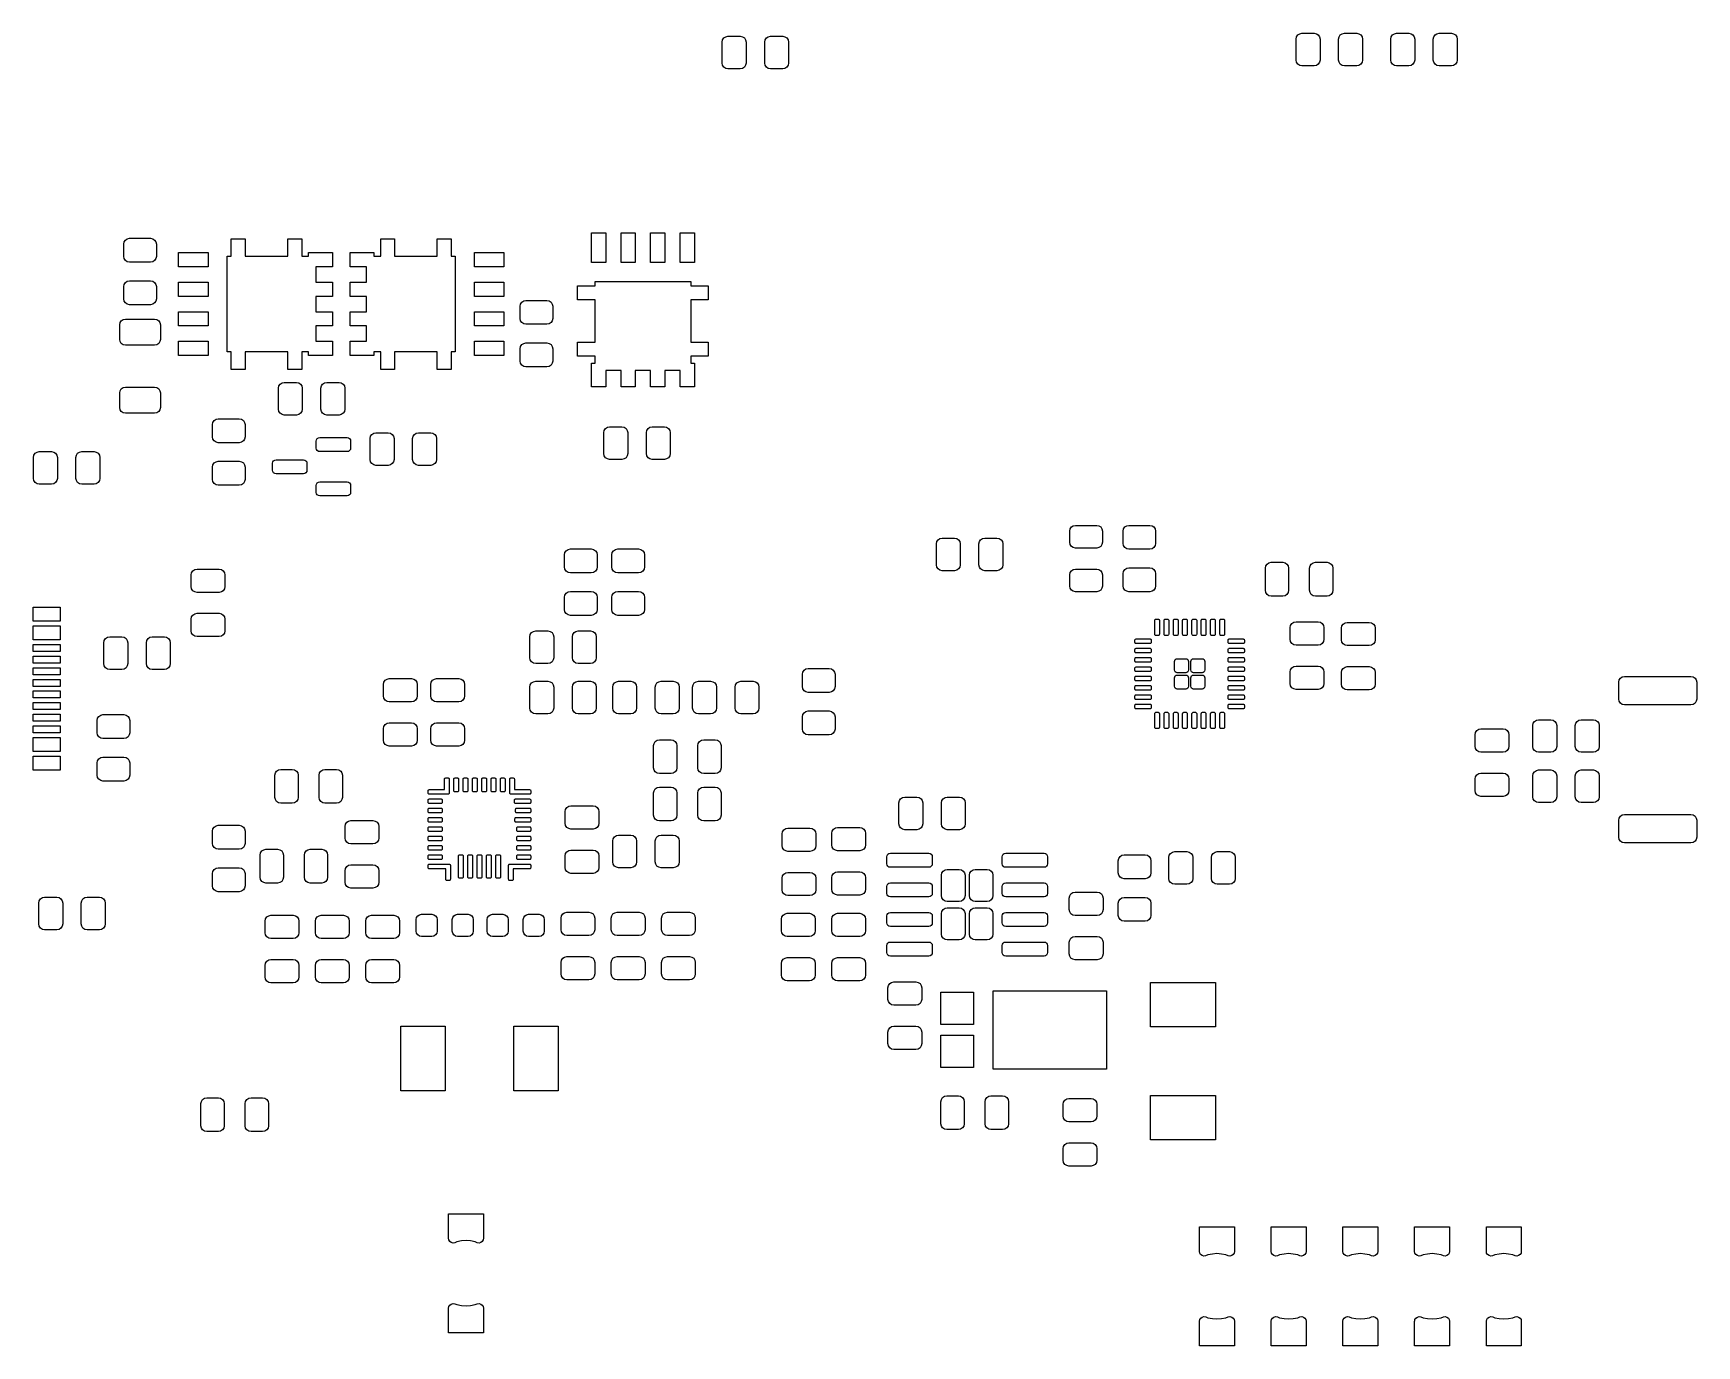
# Model space of a CAD drawing. Extents: x 0.48 to 3.29, y 0.29 to 2.51.
import ezdxf

# ---------------------------------------------------------------- set-up
doc = ezdxf.new("R2010")
doc.units = 0
doc.header["$MEASUREMENT"] = 0
doc.layers.add('BLACK', color=7, linetype='CONTINUOUS')

msp = doc.modelspace()

# ---------------------------------------------------------------- linework, layer by layer
at = {"layer": 'BLACK', "linetype": 'CONTINUOUS'}
for p, q in [((1.65, 2.5018), (1.6537, 2.5026)), ((1.6537, 2.5026), (1.6744, 2.5026)), ((1.6744, 2.5026), (1.6782, 2.5018)), ((1.7218, 2.5018), (1.7256, 2.5026)), ((1.7256, 2.5026), (1.7463, 2.5026)), ((1.7463, 2.5026), (1.75, 2.5018)), ((2.6146, 2.5015), (2.6168, 2.5047)), ((2.6168, 2.5047), (2.62, 2.5068)), ((2.62, 2.5068), (2.6237, 2.5076)), ((2.6237, 2.5076), (2.6444, 2.5076)), ((2.6444, 2.5076), (2.6482, 2.5068)), ((2.6482, 2.5068), (2.6514, 2.5047)), ((2.6514, 2.5047), (2.6535, 2.5015)), ((2.6865, 2.5015), (2.6886, 2.5047)), ((2.6886, 2.5047), (2.6918, 2.5068)), ((2.6918, 2.5068), (2.6956, 2.5076)), ((2.6956, 2.5076), (2.7163, 2.5076)), ((2.7163, 2.5076), (2.72, 2.5068)), ((2.72, 2.5068), (2.7232, 2.5047)), ((2.7232, 2.5047), (2.7254, 2.5015)), ((2.7746, 2.5015), (2.7768, 2.5047)), ((2.7768, 2.5047), (2.78, 2.5068)), ((2.78, 2.5068), (2.7837, 2.5076)), ((2.7837, 2.5076), (2.8044, 2.5076)), ((2.8044, 2.5076), (2.8082, 2.5068)), ((2.8082, 2.5068), (2.8114, 2.5047)), ((2.8114, 2.5047), (2.8135, 2.5015)), ((2.8465, 2.5015), (2.8486, 2.5047)), ((2.8486, 2.5047), (2.8518, 2.5068)), ((2.8518, 2.5068), (2.8556, 2.5076)), ((2.8556, 2.5076), (2.8763, 2.5076)), ((2.8763, 2.5076), (2.88, 2.5068)), ((2.88, 2.5068), (2.8832, 2.5047)), ((2.8832, 2.5047), (2.8854, 2.5015)), ((1.6439, 2.4927), (1.6446, 2.4965)), ((1.6439, 2.4573), (1.6439, 2.4927)), ((1.6446, 2.4965), (1.6468, 2.4997)), ((1.6468, 2.4997), (1.65, 2.5018)), ((1.6782, 2.5018), (1.6814, 2.4997)), ((1.6814, 2.4997), (1.6835, 2.4965)), ((1.6835, 2.4965), (1.6843, 2.4927)), ((1.6843, 2.4927), (1.6843, 2.4573)), ((1.7157, 2.4927), (1.7165, 2.4965)), ((1.7157, 2.4573), (1.7157, 2.4927)), ((1.7165, 2.4965), (1.7186, 2.4997)), ((1.7186, 2.4997), (1.7218, 2.5018)), ((1.75, 2.5018), (1.7532, 2.4997)), ((1.7532, 2.4997), (1.7554, 2.4965)), ((1.7554, 2.4965), (1.7561, 2.4927)), ((1.7561, 2.4927), (1.7561, 2.4573)), ((2.6139, 2.4977), (2.6146, 2.5015)), ((2.6139, 2.4623), (2.6139, 2.4977)), ((2.6535, 2.5015), (2.6543, 2.4977)), ((2.6543, 2.4977), (2.6543, 2.4623)), ((2.6857, 2.4977), (2.6865, 2.5015)), ((2.6857, 2.4623), (2.6857, 2.4977)), ((2.7254, 2.5015), (2.7261, 2.4977)), ((2.7261, 2.4977), (2.7261, 2.4623)), ((2.7739, 2.4977), (2.7746, 2.5015)), ((2.7739, 2.4623), (2.7739, 2.4977)), ((2.8135, 2.5015), (2.8143, 2.4977)), ((2.8143, 2.4977), (2.8143, 2.4623)), ((2.8457, 2.4977), (2.8465, 2.5015)), ((2.8457, 2.4623), (2.8457, 2.4977)), ((2.8854, 2.5015), (2.8861, 2.4977)), ((2.8861, 2.4977), (2.8861, 2.4623)), ((1.6446, 2.4535), (1.6439, 2.4573)), ((1.6468, 2.4503), (1.6446, 2.4535)), ((1.65, 2.4482), (1.6468, 2.4503)), ((1.6537, 2.4474), (1.65, 2.4482)), ((1.6744, 2.4474), (1.6537, 2.4474)), ((1.6782, 2.4482), (1.6744, 2.4474)), ((1.6814, 2.4503), (1.6782, 2.4482)), ((1.6835, 2.4535), (1.6814, 2.4503)), ((1.6843, 2.4573), (1.6835, 2.4535)), ((1.7165, 2.4535), (1.7157, 2.4573)), ((1.7186, 2.4503), (1.7165, 2.4535)), ((1.7218, 2.4482), (1.7186, 2.4503)), ((1.7256, 2.4474), (1.7218, 2.4482)), ((1.7463, 2.4474), (1.7256, 2.4474)), ((1.75, 2.4482), (1.7463, 2.4474)), ((1.7532, 2.4503), (1.75, 2.4482)), ((1.7554, 2.4535), (1.7532, 2.4503)), ((1.7561, 2.4573), (1.7554, 2.4535)), ((2.6146, 2.4585), (2.6139, 2.4623)), ((2.6168, 2.4553), (2.6146, 2.4585)), ((2.62, 2.4532), (2.6168, 2.4553)), ((2.6237, 2.4524), (2.62, 2.4532)), ((2.6444, 2.4524), (2.6237, 2.4524)), ((2.6482, 2.4532), (2.6444, 2.4524)), ((2.6514, 2.4553), (2.6482, 2.4532)), ((2.6535, 2.4585), (2.6514, 2.4553)), ((2.6543, 2.4623), (2.6535, 2.4585)), ((2.6865, 2.4585), (2.6857, 2.4623)), ((2.6886, 2.4553), (2.6865, 2.4585)), ((2.6918, 2.4532), (2.6886, 2.4553)), ((2.6956, 2.4524), (2.6918, 2.4532)), ((2.7163, 2.4524), (2.6956, 2.4524)), ((2.72, 2.4532), (2.7163, 2.4524)), ((2.7232, 2.4553), (2.72, 2.4532)), ((2.7254, 2.4585), (2.7232, 2.4553)), ((2.7261, 2.4623), (2.7254, 2.4585)), ((2.7746, 2.4585), (2.7739, 2.4623)), ((2.7768, 2.4553), (2.7746, 2.4585)), ((2.78, 2.4532), (2.7768, 2.4553)), ((2.7837, 2.4524), (2.78, 2.4532)), ((2.8044, 2.4524), (2.7837, 2.4524)), ((2.8082, 2.4532), (2.8044, 2.4524)), ((2.8114, 2.4553), (2.8082, 2.4532)), ((2.8135, 2.4585), (2.8114, 2.4553)), ((2.8143, 2.4623), (2.8135, 2.4585)), ((2.8465, 2.4585), (2.8457, 2.4623)), ((2.8486, 2.4553), (2.8465, 2.4585)), ((2.8518, 2.4532), (2.8486, 2.4553)), ((2.8556, 2.4524), (2.8518, 2.4532)), ((2.8763, 2.4524), (2.8556, 2.4524)), ((2.88, 2.4532), (2.8763, 2.4524)), ((2.8832, 2.4553), (2.88, 2.4532)), ((2.8854, 2.4585), (2.8832, 2.4553)), ((2.8861, 2.4623), (2.8854, 2.4585)), ((1.423, 2.1201), (1.423, 2.1701)), ((1.423, 2.1701), (1.447, 2.1701)), ((1.447, 2.1701), (1.447, 2.1201)), ((1.473, 2.1201), (1.473, 2.1701)), ((1.473, 2.1701), (1.497, 2.1701)), ((1.497, 2.1701), (1.497, 2.1201)), ((1.523, 2.1201), (1.523, 2.1701)), ((1.523, 2.1701), (1.547, 2.1701)), ((1.547, 2.1701), (1.547, 2.1201)), ((1.573, 2.1201), (1.573, 2.1701)), ((1.573, 2.1701), (1.597, 2.1701)), ((1.597, 2.1701), (1.597, 2.1201)), ((0.6324, 2.1513), (0.6332, 2.155)), ((0.6324, 2.1306), (0.6324, 2.1513)), ((0.6332, 2.155), (0.6353, 2.1582)), ((0.6353, 2.1582), (0.6385, 2.1604)), ((0.6385, 2.1604), (0.6423, 2.1611)), ((0.6423, 2.1611), (0.6777, 2.1611)), ((0.6777, 2.1611), (0.6815, 2.1604)), ((0.6815, 2.1604), (0.6847, 2.1582)), ((0.6847, 2.1582), (0.6868, 2.155)), ((0.6868, 2.155), (0.6876, 2.1513)), ((0.6876, 2.1513), (0.6876, 2.1306)), ((0.7249, 2.113), (0.7249, 2.137)), ((0.7249, 2.137), (0.7749, 2.137)), ((0.7749, 2.137), (0.7749, 2.113)), ((0.8143, 2.1307), (0.8143, 2.1604)), ((0.8143, 2.1604), (0.8379, 2.1604)), ((0.8379, 2.1604), (0.8379, 2.1307)), ((0.9097, 2.1307), (0.9097, 2.1604)), ((0.9097, 2.1604), (0.9333, 2.1604)), ((0.9333, 2.1604), (0.9333, 2.1307)), ((0.945, 2.1307), (0.945, 2.137)), ((0.945, 2.137), (0.9851, 2.137)), ((0.9851, 2.137), (0.9851, 2.113)), ((1.0149, 2.113), (1.0149, 2.137)), ((1.0149, 2.137), (1.055, 2.137)), ((1.055, 2.137), (1.055, 2.1307)), ((1.0667, 2.1307), (1.0667, 2.1604)), ((1.0667, 2.1604), (1.0903, 2.1604)), ((1.0903, 2.1604), (1.0903, 2.1307)), ((1.1621, 2.1307), (1.1621, 2.1604)), ((1.1621, 2.1604), (1.1857, 2.1604)), ((1.1857, 2.1604), (1.1857, 2.1307)), ((1.2251, 2.113), (1.2251, 2.137)), ((1.2251, 2.137), (1.2751, 2.137)), ((1.2751, 2.137), (1.2751, 2.113)), ((0.6332, 2.1268), (0.6324, 2.1306)), ((0.6353, 2.1236), (0.6332, 2.1268)), ((0.6385, 2.1215), (0.6353, 2.1236)), ((0.6423, 2.1207), (0.6385, 2.1215)), ((0.6777, 2.1207), (0.6423, 2.1207)), ((0.6815, 2.1215), (0.6777, 2.1207)), ((0.6847, 2.1236), (0.6815, 2.1215)), ((0.6868, 2.1268), (0.6847, 2.1236)), ((0.6876, 2.1306), (0.6868, 2.1268)), ((0.7749, 2.113), (0.7249, 2.113)), ((0.8072, 1.9693), (0.8072, 2.1307)), ((0.8072, 2.1307), (0.8143, 2.1307)), ((0.8379, 2.1307), (0.9097, 2.1307)), ((0.9333, 2.1307), (0.945, 2.1307)), ((0.9851, 2.113), (0.9572, 2.113)), ((0.9572, 2.113), (0.9572, 2.087)), ((1.0428, 2.113), (1.0149, 2.113)), ((1.0428, 2.087), (1.0428, 2.113)), ((1.055, 2.1307), (1.0667, 2.1307)), ((1.0903, 2.1307), (1.1621, 2.1307)), ((1.1857, 2.1307), (1.1928, 2.1307)), ((1.1928, 2.1307), (1.1928, 1.9693)), ((1.2751, 2.113), (1.2251, 2.113)), ((1.447, 2.1201), (1.423, 2.1201)), ((1.497, 2.1201), (1.473, 2.1201)), ((1.547, 2.1201), (1.523, 2.1201)), ((1.597, 2.1201), (1.573, 2.1201)), ((0.6324, 2.0794), (0.6332, 2.0832)), ((0.6332, 2.0832), (0.6353, 2.0864)), ((0.6353, 2.0864), (0.6385, 2.0885)), ((0.6385, 2.0885), (0.6423, 2.0893)), ((0.6423, 2.0893), (0.6777, 2.0893)), ((0.6777, 2.0893), (0.6815, 2.0885)), ((0.6815, 2.0885), (0.6847, 2.0864)), ((0.6847, 2.0864), (0.6868, 2.0832)), ((0.6868, 2.0832), (0.6876, 2.0794)), ((0.7249, 2.063), (0.7249, 2.087)), ((0.7249, 2.087), (0.7749, 2.087)), ((0.7749, 2.087), (0.7749, 2.063)), ((0.9572, 2.087), (0.9851, 2.087)), ((0.9851, 2.087), (0.9851, 2.063)), ((1.0149, 2.063), (1.0149, 2.087)), ((1.0149, 2.087), (1.0428, 2.087)), ((1.2251, 2.063), (1.2251, 2.087)), ((1.2251, 2.087), (1.2751, 2.087)), ((1.2751, 2.087), (1.2751, 2.063)), ((1.3996, 2.0571), (1.3996, 2.0807)), ((1.3996, 2.0807), (1.4293, 2.0807)), ((1.4293, 2.0807), (1.4293, 2.0878)), ((1.4293, 2.0878), (1.5907, 2.0878)), ((1.5907, 2.0878), (1.5907, 2.0807)), ((1.5907, 2.0807), (1.6204, 2.0807)), ((1.6204, 2.0807), (1.6204, 2.0571)), ((0.6324, 2.0587), (0.6324, 2.0794)), ((0.6332, 2.055), (0.6324, 2.0587)), ((0.6353, 2.0518), (0.6332, 2.055)), ((0.6868, 2.055), (0.6847, 2.0518)), ((0.6876, 2.0587), (0.6868, 2.055)), ((0.6876, 2.0794), (0.6876, 2.0587)), ((0.7749, 2.063), (0.7249, 2.063)), ((0.9851, 2.063), (0.9572, 2.063)), ((0.9572, 2.063), (0.9572, 2.037)), ((1.0428, 2.063), (1.0149, 2.063)), ((1.0428, 2.037), (1.0428, 2.063)), ((1.2751, 2.063), (1.2251, 2.063)), ((1.3032, 2.05), (1.3053, 2.0532)), ((1.3053, 2.0532), (1.3085, 2.0554)), ((1.3085, 2.0554), (1.3123, 2.0561)), ((1.3123, 2.0561), (1.3477, 2.0561)), ((1.3477, 2.0561), (1.3515, 2.0554)), ((1.3515, 2.0554), (1.3547, 2.0532)), ((1.3547, 2.0532), (1.3568, 2.05)), ((1.4293, 2.0571), (1.3996, 2.0571)), ((1.4293, 1.9853), (1.4293, 2.0571)), ((1.6204, 2.0571), (1.5907, 2.0571)), ((1.5907, 2.0571), (1.5907, 1.9853)), ((0.6316, 2.024), (0.6354, 2.0247)), ((0.6385, 2.0496), (0.6353, 2.0518)), ((0.6354, 2.0247), (0.6846, 2.0247)), ((0.6423, 2.0489), (0.6385, 2.0496)), ((0.6777, 2.0489), (0.6423, 2.0489)), ((0.6815, 2.0496), (0.6777, 2.0489)), ((0.6847, 2.0518), (0.6815, 2.0496)), ((0.6846, 2.0247), (0.6884, 2.024)), ((0.7249, 2.013), (0.7249, 2.037)), ((0.7249, 2.037), (0.7749, 2.037)), ((0.7749, 2.037), (0.7749, 2.013)), ((0.9572, 2.037), (0.9851, 2.037)), ((0.9851, 2.037), (0.9851, 2.013)), ((1.0149, 2.013), (1.0149, 2.037)), ((1.0149, 2.037), (1.0428, 2.037)), ((1.2251, 2.013), (1.2251, 2.037)), ((1.2251, 2.037), (1.2751, 2.037)), ((1.2751, 2.037), (1.2751, 2.013)), ((1.3024, 2.0463), (1.3032, 2.05)), ((1.3024, 2.0256), (1.3024, 2.0463)), ((1.3032, 2.0218), (1.3024, 2.0256)), ((1.3568, 2.05), (1.3576, 2.0463)), ((1.3576, 2.0256), (1.3568, 2.0218)), ((1.3576, 2.0463), (1.3576, 2.0256)), ((0.6256, 2.0149), (0.6263, 2.0186)), ((0.6256, 1.9903), (0.6256, 2.0149)), ((0.6263, 2.0186), (0.6284, 2.0218)), ((0.6284, 2.0218), (0.6316, 2.024)), ((0.6884, 2.024), (0.6916, 2.0218)), ((0.6916, 2.0218), (0.6937, 2.0186)), ((0.6937, 2.0186), (0.6944, 2.0149)), ((0.6944, 2.0149), (0.6944, 1.9903)), ((0.7749, 2.013), (0.7249, 2.013)), ((0.9851, 2.013), (0.9572, 2.013)), ((0.9572, 2.013), (0.9572, 1.987)), ((1.0428, 2.013), (1.0149, 2.013)), ((1.0428, 1.987), (1.0428, 2.013)), ((1.2751, 2.013), (1.2251, 2.013)), ((1.3053, 2.0186), (1.3032, 2.0218)), ((1.3085, 2.0165), (1.3053, 2.0186)), ((1.3123, 2.0157), (1.3085, 2.0165)), ((1.3477, 2.0157), (1.3123, 2.0157)), ((1.3515, 2.0165), (1.3477, 2.0157)), ((1.3547, 2.0186), (1.3515, 2.0165)), ((1.3568, 2.0218), (1.3547, 2.0186)), ((0.6263, 1.9865), (0.6256, 1.9903)), ((0.6284, 1.9833), (0.6263, 1.9865)), ((0.6316, 1.9812), (0.6284, 1.9833)), ((0.6354, 1.9804), (0.6316, 1.9812)), ((0.6846, 1.9804), (0.6354, 1.9804)), ((0.6884, 1.9812), (0.6846, 1.9804)), ((0.6916, 1.9833), (0.6884, 1.9812)), ((0.6937, 1.9865), (0.6916, 1.9833)), ((0.6944, 1.9903), (0.6937, 1.9865)), ((0.7249, 1.963), (0.7249, 1.987)), ((0.7249, 1.987), (0.7749, 1.987)), ((0.7749, 1.987), (0.7749, 1.963)), ((0.8143, 1.9693), (0.8072, 1.9693)), ((0.8143, 1.9396), (0.8143, 1.9693)), ((0.9097, 1.9693), (0.8379, 1.9693)), ((0.8379, 1.9693), (0.8379, 1.9396)), ((0.9097, 1.9396), (0.9097, 1.9693)), ((0.945, 1.9693), (0.9333, 1.9693)), ((0.9333, 1.9693), (0.9333, 1.9396)), ((0.945, 1.963), (0.945, 1.9693)), ((0.9572, 1.987), (0.9851, 1.987)), ((0.9851, 1.987), (0.9851, 1.963)), ((1.0149, 1.963), (1.0149, 1.987)), ((1.0149, 1.987), (1.0428, 1.987)), ((1.0667, 1.9693), (1.055, 1.9693)), ((1.055, 1.9693), (1.055, 1.963)), ((1.0667, 1.9396), (1.0667, 1.9693)), ((1.1621, 1.9693), (1.0903, 1.9693)), ((1.0903, 1.9693), (1.0903, 1.9396)), ((1.1621, 1.9396), (1.1621, 1.9693)), ((1.1928, 1.9693), (1.1857, 1.9693)), ((1.1857, 1.9693), (1.1857, 1.9396)), ((1.2251, 1.963), (1.2251, 1.987)), ((1.2251, 1.987), (1.2751, 1.987)), ((1.2751, 1.987), (1.2751, 1.963)), ((1.3024, 1.9744), (1.3032, 1.9782)), ((1.3024, 1.9537), (1.3024, 1.9744)), ((1.3032, 1.9782), (1.3053, 1.9814)), ((1.3053, 1.9814), (1.3085, 1.9835)), ((1.3085, 1.9835), (1.3123, 1.9843)), ((1.3123, 1.9843), (1.3477, 1.9843)), ((1.3477, 1.9843), (1.3515, 1.9835)), ((1.3515, 1.9835), (1.3547, 1.9814)), ((1.3547, 1.9814), (1.3568, 1.9782)), ((1.3568, 1.9782), (1.3576, 1.9744)), ((1.3576, 1.9744), (1.3576, 1.9537)), ((1.3996, 1.9617), (1.3996, 1.9853)), ((1.3996, 1.9853), (1.4293, 1.9853)), ((1.5907, 1.9853), (1.6204, 1.9853)), ((1.6204, 1.9853), (1.6204, 1.9617)), ((0.7749, 1.963), (0.7249, 1.963)), ((0.9851, 1.963), (0.945, 1.963)), ((1.055, 1.963), (1.0149, 1.963)), ((1.2751, 1.963), (1.2251, 1.963)), ((1.3032, 1.95), (1.3024, 1.9537)), ((1.3053, 1.9468), (1.3032, 1.95)), ((1.3085, 1.9446), (1.3053, 1.9468)), ((1.3123, 1.9439), (1.3085, 1.9446)), ((1.3477, 1.9439), (1.3123, 1.9439)), ((1.3515, 1.9446), (1.3477, 1.9439)), ((1.3547, 1.9468), (1.3515, 1.9446)), ((1.3568, 1.95), (1.3547, 1.9468)), ((1.3576, 1.9537), (1.3568, 1.95)), ((1.4293, 1.9617), (1.3996, 1.9617)), ((1.423, 1.9099), (1.423, 1.95)), ((1.423, 1.95), (1.4293, 1.95)), ((1.4293, 1.95), (1.4293, 1.9617)), ((1.6204, 1.9617), (1.5907, 1.9617)), ((1.5907, 1.9617), (1.5907, 1.95)), ((1.5907, 1.95), (1.597, 1.95)), ((1.597, 1.95), (1.597, 1.9099)), ((0.8379, 1.9396), (0.8143, 1.9396)), ((0.8946, 1.9115), (0.8968, 1.9147)), ((0.8968, 1.9147), (0.9, 1.9168)), ((0.9, 1.9168), (0.9037, 1.9176)), ((0.9037, 1.9176), (0.9244, 1.9176)), ((0.9333, 1.9396), (0.9097, 1.9396)), ((0.9244, 1.9176), (0.9282, 1.9168)), ((0.9282, 1.9168), (0.9314, 1.9147)), ((0.9314, 1.9147), (0.9335, 1.9115)), ((0.9665, 1.9115), (0.9686, 1.9147)), ((0.9686, 1.9147), (0.9718, 1.9168)), ((0.9718, 1.9168), (0.9756, 1.9176)), ((0.9756, 1.9176), (0.9963, 1.9176)), ((0.9963, 1.9176), (1, 1.9168)), ((1, 1.9168), (1.0032, 1.9147)), ((1.0032, 1.9147), (1.0054, 1.9115)), ((1.0903, 1.9396), (1.0667, 1.9396)), ((1.1857, 1.9396), (1.1621, 1.9396)), ((1.473, 1.9378), (1.447, 1.9378)), ((1.447, 1.9378), (1.447, 1.9099)), ((1.473, 1.9099), (1.473, 1.9378)), ((1.523, 1.9378), (1.497, 1.9378)), ((1.497, 1.9378), (1.497, 1.9099)), ((1.523, 1.9099), (1.523, 1.9378)), ((1.573, 1.9378), (1.547, 1.9378)), ((1.547, 1.9378), (1.547, 1.9099)), ((1.573, 1.9099), (1.573, 1.9378)), ((0.6256, 1.8997), (0.6263, 1.9035)), ((0.6256, 1.8751), (0.6256, 1.8997)), ((0.6263, 1.9035), (0.6284, 1.9067)), ((0.6284, 1.9067), (0.6316, 1.9088)), ((0.6316, 1.9088), (0.6354, 1.9096)), ((0.6354, 1.9096), (0.6846, 1.9096)), ((0.6846, 1.9096), (0.6884, 1.9088)), ((0.6884, 1.9088), (0.6916, 1.9067)), ((0.6916, 1.9067), (0.6937, 1.9035)), ((0.6937, 1.9035), (0.6944, 1.8997)), ((0.6944, 1.8997), (0.6944, 1.8751)), ((0.8939, 1.9077), (0.8946, 1.9115)), ((0.8939, 1.8723), (0.8939, 1.9077)), ((0.9335, 1.9115), (0.9343, 1.9077)), ((0.9343, 1.9077), (0.9343, 1.8723)), ((0.9657, 1.9077), (0.9665, 1.9115)), ((0.9657, 1.8723), (0.9657, 1.9077)), ((1.0054, 1.9115), (1.0061, 1.9077)), ((1.0061, 1.9077), (1.0061, 1.8723)), ((1.447, 1.9099), (1.423, 1.9099)), ((1.497, 1.9099), (1.473, 1.9099)), ((1.547, 1.9099), (1.523, 1.9099)), ((1.597, 1.9099), (1.573, 1.9099)), ((0.6263, 1.8714), (0.6256, 1.8751)), ((0.6284, 1.8682), (0.6263, 1.8714)), ((0.6316, 1.866), (0.6284, 1.8682)), ((0.6354, 1.8653), (0.6316, 1.866)), ((0.6846, 1.8653), (0.6354, 1.8653)), ((0.6884, 1.866), (0.6846, 1.8653)), ((0.6916, 1.8682), (0.6884, 1.866)), ((0.6937, 1.8714), (0.6916, 1.8682)), ((0.6944, 1.8751), (0.6937, 1.8714)), ((0.7885, 1.8554), (0.7923, 1.8561)), ((0.7923, 1.8561), (0.8277, 1.8561)), ((0.8277, 1.8561), (0.8315, 1.8554)), ((0.8946, 1.8685), (0.8939, 1.8723)), ((0.8968, 1.8653), (0.8946, 1.8685)), ((0.9, 1.8632), (0.8968, 1.8653)), ((0.9037, 1.8624), (0.9, 1.8632)), ((0.9244, 1.8624), (0.9037, 1.8624)), ((0.9282, 1.8632), (0.9244, 1.8624)), ((0.9314, 1.8653), (0.9282, 1.8632)), ((0.9335, 1.8685), (0.9314, 1.8653)), ((0.9343, 1.8723), (0.9335, 1.8685)), ((0.9665, 1.8685), (0.9657, 1.8723)), ((0.9686, 1.8653), (0.9665, 1.8685)), ((0.9718, 1.8632), (0.9686, 1.8653)), ((0.9756, 1.8624), (0.9718, 1.8632)), ((0.9963, 1.8624), (0.9756, 1.8624)), ((1, 1.8632), (0.9963, 1.8624)), ((1.0032, 1.8653), (1, 1.8632)), ((1.0054, 1.8685), (1.0032, 1.8653)), ((1.0061, 1.8723), (1.0054, 1.8685)), ((0.7824, 1.8463), (0.7832, 1.85)), ((0.7824, 1.8256), (0.7824, 1.8463)), ((0.7832, 1.85), (0.7853, 1.8532)), ((0.7853, 1.8532), (0.7885, 1.8554)), ((0.8315, 1.8554), (0.8347, 1.8532)), ((0.8347, 1.8532), (0.8368, 1.85)), ((0.8368, 1.85), (0.8376, 1.8463)), ((0.8376, 1.8463), (0.8376, 1.8256)), ((1.0496, 1.8265), (1.0518, 1.8297)), ((1.0518, 1.8297), (1.055, 1.8318)), ((1.055, 1.8318), (1.0587, 1.8326)), ((1.0587, 1.8326), (1.0794, 1.8326)), ((1.0794, 1.8326), (1.0832, 1.8318)), ((1.0832, 1.8318), (1.0864, 1.8297)), ((1.0864, 1.8297), (1.0885, 1.8265)), ((1.1215, 1.8265), (1.1236, 1.8297)), ((1.1236, 1.8297), (1.1268, 1.8318)), ((1.1268, 1.8318), (1.1306, 1.8326)), ((1.1306, 1.8326), (1.1513, 1.8326)), ((1.1513, 1.8326), (1.155, 1.8318)), ((1.155, 1.8318), (1.1582, 1.8297)), ((1.1582, 1.8297), (1.1604, 1.8265)), ((1.4439, 1.8327), (1.4446, 1.8365)), ((1.4439, 1.7973), (1.4439, 1.8327)), ((1.4446, 1.8365), (1.4468, 1.8397)), ((1.4468, 1.8397), (1.45, 1.8418)), ((1.45, 1.8418), (1.4537, 1.8426)), ((1.4537, 1.8426), (1.4744, 1.8426)), ((1.4744, 1.8426), (1.4782, 1.8418)), ((1.4782, 1.8418), (1.4814, 1.8397)), ((1.4814, 1.8397), (1.4835, 1.8365)), ((1.4835, 1.8365), (1.4843, 1.8327)), ((1.4843, 1.8327), (1.4843, 1.7973)), ((1.5157, 1.8327), (1.5165, 1.8365)), ((1.5157, 1.7973), (1.5157, 1.8327)), ((1.5165, 1.8365), (1.5186, 1.8397)), ((1.5186, 1.8397), (1.5218, 1.8418)), ((1.5218, 1.8418), (1.5256, 1.8426)), ((1.5256, 1.8426), (1.5463, 1.8426)), ((1.5463, 1.8426), (1.55, 1.8418)), ((1.55, 1.8418), (1.5532, 1.8397)), ((1.5532, 1.8397), (1.5554, 1.8365)), ((1.5554, 1.8365), (1.5561, 1.8327)), ((1.5561, 1.8327), (1.5561, 1.7973)), ((0.4828, 1.7977), (0.486, 1.7998)), ((0.486, 1.7998), (0.4897, 1.8006)), ((0.4897, 1.8006), (0.5104, 1.8006)), ((0.5104, 1.8006), (0.5142, 1.7998)), ((0.5142, 1.7998), (0.5174, 1.7977)), ((0.5546, 1.7977), (0.5578, 1.7998)), ((0.5578, 1.7998), (0.5616, 1.8006)), ((0.5616, 1.8006), (0.5823, 1.8006)), ((0.5823, 1.8006), (0.586, 1.7998)), ((0.586, 1.7998), (0.5892, 1.7977)), ((0.7832, 1.8218), (0.7824, 1.8256)), ((0.7853, 1.8186), (0.7832, 1.8218)), ((0.7885, 1.8165), (0.7853, 1.8186)), ((0.7923, 1.8157), (0.7885, 1.8165)), ((0.8277, 1.8157), (0.7923, 1.8157)), ((0.8315, 1.8165), (0.8277, 1.8157)), ((0.8347, 1.8186), (0.8315, 1.8165)), ((0.8368, 1.8218), (0.8347, 1.8186)), ((0.8376, 1.8256), (0.8368, 1.8218)), ((0.9579, 1.8183), (0.9583, 1.8206)), ((0.9579, 1.8065), (0.9579, 1.8183)), ((0.9583, 1.8042), (0.9579, 1.8065)), ((0.9583, 1.8206), (0.9596, 1.8225)), ((0.9596, 1.8023), (0.9583, 1.8042)), ((0.9596, 1.8225), (0.9615, 1.8238)), ((0.9615, 1.801), (0.9596, 1.8023)), ((0.9615, 1.8238), (0.9638, 1.8242)), ((0.9638, 1.8006), (0.9615, 1.801)), ((0.9638, 1.8242), (1.01, 1.8242)), ((1.01, 1.8006), (0.9638, 1.8006)), ((1.01, 1.8242), (1.0123, 1.8238)), ((1.0123, 1.801), (1.01, 1.8006)), ((1.0123, 1.8238), (1.0142, 1.8225)), ((1.0142, 1.8023), (1.0123, 1.801)), ((1.0142, 1.8225), (1.0155, 1.8206)), ((1.0155, 1.8042), (1.0142, 1.8023)), ((1.0155, 1.8206), (1.0159, 1.8183)), ((1.0159, 1.8065), (1.0155, 1.8042)), ((1.0159, 1.8183), (1.0159, 1.8065)), ((1.0489, 1.8227), (1.0496, 1.8265)), ((1.0489, 1.7873), (1.0489, 1.8227)), ((1.0885, 1.8265), (1.0893, 1.8227)), ((1.0893, 1.8227), (1.0893, 1.7873)), ((1.1207, 1.8227), (1.1215, 1.8265)), ((1.1207, 1.7873), (1.1207, 1.8227)), ((1.1604, 1.8265), (1.1611, 1.8227)), ((1.1611, 1.8227), (1.1611, 1.7873)), ((0.4799, 1.7907), (0.4806, 1.7945)), ((0.4799, 1.7553), (0.4799, 1.7907)), ((0.4806, 1.7945), (0.4828, 1.7977)), ((0.5174, 1.7977), (0.5195, 1.7945)), ((0.5195, 1.7945), (0.5203, 1.7907)), ((0.5203, 1.7907), (0.5203, 1.7553)), ((0.5517, 1.7907), (0.5525, 1.7945)), ((0.5517, 1.7553), (0.5517, 1.7907)), ((0.5525, 1.7945), (0.5546, 1.7977)), ((0.5892, 1.7977), (0.5914, 1.7945)), ((0.5914, 1.7945), (0.5921, 1.7907)), ((0.5921, 1.7907), (0.5921, 1.7553)), ((0.7824, 1.7744), (0.7832, 1.7782)), ((0.7824, 1.7537), (0.7824, 1.7744)), ((0.7832, 1.7782), (0.7853, 1.7814)), ((0.7853, 1.7814), (0.7885, 1.7835)), ((0.7885, 1.7835), (0.7923, 1.7843)), ((0.7923, 1.7843), (0.8277, 1.7843)), ((0.8277, 1.7843), (0.8315, 1.7835)), ((0.8315, 1.7835), (0.8347, 1.7814)), ((0.8347, 1.7814), (0.8368, 1.7782)), ((0.8368, 1.7782), (0.8376, 1.7744)), ((0.8376, 1.7744), (0.8376, 1.7537)), ((0.8841, 1.7809), (0.8845, 1.7832)), ((0.8841, 1.7691), (0.8841, 1.7809)), ((0.8845, 1.7832), (0.8858, 1.7851)), ((0.8858, 1.7851), (0.8877, 1.7864)), ((0.8877, 1.7864), (0.89, 1.7868)), ((0.89, 1.7868), (0.9362, 1.7868)), ((0.9362, 1.7868), (0.9385, 1.7864)), ((0.9385, 1.7864), (0.9404, 1.7851)), ((0.9404, 1.7851), (0.9417, 1.7832)), ((0.9417, 1.7832), (0.9421, 1.7809)), ((0.9421, 1.7809), (0.9421, 1.7691)), ((1.0496, 1.7835), (1.0489, 1.7873)), ((1.0518, 1.7803), (1.0496, 1.7835)), ((1.055, 1.7782), (1.0518, 1.7803)), ((1.0587, 1.7774), (1.055, 1.7782)), ((1.0794, 1.7774), (1.0587, 1.7774)), ((1.0832, 1.7782), (1.0794, 1.7774)), ((1.0864, 1.7803), (1.0832, 1.7782)), ((1.0885, 1.7835), (1.0864, 1.7803)), ((1.0893, 1.7873), (1.0885, 1.7835)), ((1.1215, 1.7835), (1.1207, 1.7873)), ((1.1236, 1.7803), (1.1215, 1.7835)), ((1.1268, 1.7782), (1.1236, 1.7803)), ((1.1306, 1.7774), (1.1268, 1.7782)), ((1.1513, 1.7774), (1.1306, 1.7774)), ((1.155, 1.7782), (1.1513, 1.7774)), ((1.1582, 1.7803), (1.155, 1.7782)), ((1.1604, 1.7835), (1.1582, 1.7803)), ((1.1611, 1.7873), (1.1604, 1.7835)), ((1.4446, 1.7935), (1.4439, 1.7973)), ((1.4468, 1.7903), (1.4446, 1.7935)), ((1.45, 1.7882), (1.4468, 1.7903)), ((1.4537, 1.7874), (1.45, 1.7882)), ((1.4744, 1.7874), (1.4537, 1.7874)), ((1.4782, 1.7882), (1.4744, 1.7874)), ((1.4814, 1.7903), (1.4782, 1.7882)), ((1.4835, 1.7935), (1.4814, 1.7903)), ((1.4843, 1.7973), (1.4835, 1.7935)), ((1.5165, 1.7935), (1.5157, 1.7973)), ((1.5186, 1.7903), (1.5165, 1.7935)), ((1.5218, 1.7882), (1.5186, 1.7903)), ((1.5256, 1.7874), (1.5218, 1.7882)), ((1.5463, 1.7874), (1.5256, 1.7874)), ((1.55, 1.7882), (1.5463, 1.7874)), ((1.5532, 1.7903), (1.55, 1.7882)), ((1.5554, 1.7935), (1.5532, 1.7903)), ((1.5561, 1.7973), (1.5554, 1.7935)), ((0.4806, 1.7515), (0.4799, 1.7553)), ((0.4828, 1.7483), (0.4806, 1.7515)), ((0.486, 1.7462), (0.4828, 1.7483)), ((0.4897, 1.7454), (0.486, 1.7462)), ((0.5104, 1.7454), (0.4897, 1.7454)), ((0.5142, 1.7462), (0.5104, 1.7454)), ((0.5174, 1.7483), (0.5142, 1.7462)), ((0.5195, 1.7515), (0.5174, 1.7483)), ((0.5203, 1.7553), (0.5195, 1.7515)), ((0.5525, 1.7515), (0.5517, 1.7553)), ((0.5546, 1.7483), (0.5525, 1.7515)), ((0.5578, 1.7462), (0.5546, 1.7483)), ((0.5616, 1.7454), (0.5578, 1.7462)), ((0.5823, 1.7454), (0.5616, 1.7454)), ((0.586, 1.7462), (0.5823, 1.7454)), ((0.5892, 1.7483), (0.586, 1.7462)), ((0.5914, 1.7515), (0.5892, 1.7483)), ((0.5921, 1.7553), (0.5914, 1.7515)), ((0.7832, 1.75), (0.7824, 1.7537)), ((0.7853, 1.7468), (0.7832, 1.75)), ((0.7885, 1.7446), (0.7853, 1.7468)), ((0.7923, 1.7439), (0.7885, 1.7446)), ((0.8277, 1.7439), (0.7923, 1.7439)), ((0.8315, 1.7446), (0.8277, 1.7439)), ((0.8347, 1.7468), (0.8315, 1.7446)), ((0.8368, 1.75), (0.8347, 1.7468)), ((0.8376, 1.7537), (0.8368, 1.75)), ((0.8845, 1.7668), (0.8841, 1.7691)), ((0.8858, 1.7649), (0.8845, 1.7668)), ((0.8877, 1.7636), (0.8858, 1.7649)), ((0.89, 1.7632), (0.8877, 1.7636)), ((0.9362, 1.7632), (0.89, 1.7632)), ((0.9385, 1.7636), (0.9362, 1.7632)), ((0.9404, 1.7649), (0.9385, 1.7636)), ((0.9417, 1.7668), (0.9404, 1.7649)), ((0.9421, 1.7691), (0.9417, 1.7668)), ((0.9579, 1.7435), (0.9583, 1.7458)), ((0.9579, 1.7317), (0.9579, 1.7435)), ((0.9583, 1.7458), (0.9596, 1.7477)), ((0.9596, 1.7477), (0.9615, 1.749)), ((0.9615, 1.749), (0.9638, 1.7494)), ((0.9638, 1.7494), (1.01, 1.7494)), ((1.01, 1.7494), (1.0123, 1.749)), ((1.0123, 1.749), (1.0142, 1.7477)), ((1.0142, 1.7477), (1.0155, 1.7458)), ((1.0155, 1.7458), (1.0159, 1.7435)), ((1.0159, 1.7435), (1.0159, 1.7317)), ((0.9583, 1.7294), (0.9579, 1.7317)), ((0.9596, 1.7275), (0.9583, 1.7294)), ((0.9615, 1.7262), (0.9596, 1.7275)), ((0.9638, 1.7258), (0.9615, 1.7262)), ((1.01, 1.7258), (0.9638, 1.7258)), ((1.0123, 1.7262), (1.01, 1.7258)), ((1.0142, 1.7275), (1.0123, 1.7262)), ((1.0155, 1.7294), (1.0142, 1.7275)), ((1.0159, 1.7317), (1.0155, 1.7294)), ((2.2314, 1.6664), (2.2321, 1.6701)), ((2.2314, 1.6473), (2.2314, 1.6664)), ((2.2321, 1.6701), (2.2342, 1.6732)), ((2.2342, 1.6732), (2.2373, 1.6753)), ((2.2373, 1.6753), (2.241, 1.676)), ((2.241, 1.676), (2.2769, 1.676)), ((2.2769, 1.676), (2.2806, 1.6753)), ((2.2806, 1.6753), (2.2837, 1.6732)), ((2.2837, 1.6732), (2.2858, 1.6701)), ((2.2858, 1.6701), (2.2865, 1.6664)), ((2.2865, 1.6664), (2.2865, 1.6473)), ((2.3214, 1.6662), (2.3221, 1.67)), ((2.3214, 1.6455), (2.3214, 1.6662)), ((2.3221, 1.67), (2.3243, 1.6732)), ((2.3243, 1.6732), (2.3275, 1.6753)), ((2.3275, 1.6753), (2.3312, 1.676)), ((2.3312, 1.676), (2.3667, 1.676)), ((2.3667, 1.676), (2.3704, 1.6753)), ((2.3704, 1.6753), (2.3736, 1.6732)), ((2.3736, 1.6732), (2.3758, 1.67)), ((2.3758, 1.67), (2.3765, 1.6662)), ((2.3765, 1.6662), (2.3765, 1.6455)), ((1.3782, 1.63), (1.3803, 1.6332)), ((1.3803, 1.6332), (1.3835, 1.6354)), ((1.3835, 1.6354), (1.3873, 1.6361)), ((1.3873, 1.6361), (1.4227, 1.6361)), ((1.4227, 1.6361), (1.4265, 1.6354)), ((1.4265, 1.6354), (1.4297, 1.6332)), ((1.4297, 1.6332), (1.4318, 1.63)), ((1.4582, 1.63), (1.4603, 1.6332)), ((1.4603, 1.6332), (1.4635, 1.6354)), ((1.4635, 1.6354), (1.4673, 1.6361)), ((1.4673, 1.6361), (1.5027, 1.6361)), ((1.5027, 1.6361), (1.5065, 1.6354)), ((1.5065, 1.6354), (1.5097, 1.6332)), ((1.5097, 1.6332), (1.5118, 1.63)), ((2.0059, 1.6447), (2.0066, 1.6485)), ((2.0059, 1.6093), (2.0059, 1.6447)), ((2.0066, 1.6485), (2.0088, 1.6517)), ((2.0088, 1.6517), (2.012, 1.6538)), ((2.012, 1.6538), (2.0157, 1.6546)), ((2.0157, 1.6546), (2.0364, 1.6546)), ((2.0364, 1.6546), (2.0402, 1.6538)), ((2.0402, 1.6538), (2.0434, 1.6517)), ((2.0434, 1.6517), (2.0455, 1.6485)), ((2.0455, 1.6485), (2.0463, 1.6447)), ((2.0463, 1.6447), (2.0463, 1.6093)), ((2.0777, 1.6447), (2.0785, 1.6485)), ((2.0777, 1.6093), (2.0777, 1.6447)), ((2.0785, 1.6485), (2.0806, 1.6517)), ((2.0806, 1.6517), (2.0838, 1.6538)), ((2.0838, 1.6538), (2.0876, 1.6546)), ((2.0876, 1.6546), (2.1083, 1.6546)), ((2.1083, 1.6546), (2.112, 1.6538)), ((2.112, 1.6538), (2.1152, 1.6517)), ((2.1152, 1.6517), (2.1174, 1.6485)), ((2.1174, 1.6485), (2.1181, 1.6447)), ((2.1181, 1.6447), (2.1181, 1.6093)), ((2.2321, 1.6436), (2.2314, 1.6473)), ((2.2342, 1.6405), (2.2321, 1.6436)), ((2.2373, 1.6384), (2.2342, 1.6405)), ((2.241, 1.6377), (2.2373, 1.6384)), ((2.2769, 1.6377), (2.241, 1.6377)), ((2.2806, 1.6384), (2.2769, 1.6377)), ((2.2837, 1.6405), (2.2806, 1.6384)), ((2.2858, 1.6436), (2.2837, 1.6405)), ((2.2865, 1.6473), (2.2858, 1.6436)), ((2.3221, 1.6418), (2.3214, 1.6455)), ((2.3243, 1.6386), (2.3221, 1.6418)), ((2.3275, 1.6364), (2.3243, 1.6386)), ((2.3312, 1.6357), (2.3275, 1.6364)), ((2.3667, 1.6357), (2.3312, 1.6357)), ((2.3704, 1.6364), (2.3667, 1.6357)), ((2.3736, 1.6386), (2.3704, 1.6364)), ((2.3758, 1.6418), (2.3736, 1.6386)), ((2.3765, 1.6455), (2.3758, 1.6418)), ((1.3774, 1.6263), (1.3782, 1.63)), ((1.3774, 1.6056), (1.3774, 1.6263)), ((1.3782, 1.6018), (1.3774, 1.6056)), ((1.4318, 1.63), (1.4326, 1.6263)), ((1.4326, 1.6056), (1.4318, 1.6018)), ((1.4326, 1.6263), (1.4326, 1.6056)), ((1.4574, 1.6263), (1.4582, 1.63)), ((1.4574, 1.6056), (1.4574, 1.6263)), ((1.4582, 1.6018), (1.4574, 1.6056)), ((1.5118, 1.63), (1.5126, 1.6263)), ((1.5126, 1.6056), (1.5118, 1.6018)), ((1.5126, 1.6263), (1.5126, 1.6056)), ((2.0066, 1.6055), (2.0059, 1.6093)), ((2.0088, 1.6023), (2.0066, 1.6055)), ((2.0455, 1.6055), (2.0434, 1.6023)), ((2.0463, 1.6093), (2.0455, 1.6055)), ((2.0785, 1.6055), (2.0777, 1.6093)), ((2.0806, 1.6023), (2.0785, 1.6055)), ((2.1174, 1.6055), (2.1152, 1.6023)), ((2.1181, 1.6093), (2.1174, 1.6055)), ((2.3243, 1.6013), (2.3275, 1.6034)), ((2.3275, 1.6034), (2.3312, 1.6042)), ((2.3312, 1.6042), (2.3667, 1.6042)), ((2.3667, 1.6042), (2.3704, 1.6034)), ((2.3704, 1.6034), (2.3736, 1.6013)), ((2.5619, 1.6036), (2.5626, 1.6074)), ((2.5619, 1.5662), (2.5619, 1.6036)), ((2.5626, 1.6074), (2.5647, 1.6106)), ((2.5647, 1.6106), (2.5679, 1.6127)), ((2.5679, 1.6127), (2.5717, 1.6135)), ((2.5717, 1.6135), (2.5914, 1.6135)), ((2.5914, 1.6135), (2.5951, 1.6127)), ((2.5951, 1.6127), (2.5983, 1.6106)), ((2.5983, 1.6106), (2.6005, 1.6074)), ((2.6005, 1.6074), (2.6012, 1.6036)), ((2.6012, 1.6036), (2.6012, 1.5662)), ((2.6367, 1.6036), (2.6374, 1.6074)), ((2.6367, 1.5662), (2.6367, 1.6036)), ((2.6374, 1.6074), (2.6395, 1.6106)), ((2.6395, 1.6106), (2.6427, 1.6127)), ((2.6427, 1.6127), (2.6465, 1.6135)), ((2.6465, 1.6135), (2.6662, 1.6135)), ((2.6662, 1.6135), (2.67, 1.6127)), ((2.67, 1.6127), (2.6731, 1.6106)), ((2.6731, 1.6106), (2.6753, 1.6074)), ((2.6753, 1.6074), (2.676, 1.6036)), ((2.676, 1.6036), (2.676, 1.5662)), ((0.7465, 1.5922), (0.7472, 1.596)), ((0.7465, 1.5726), (0.7465, 1.5922)), ((0.7472, 1.596), (0.7493, 1.5992)), ((0.7493, 1.5992), (0.7525, 1.6013)), ((0.7525, 1.6013), (0.7563, 1.6021)), ((0.7563, 1.6021), (0.7937, 1.6021)), ((0.7937, 1.6021), (0.7975, 1.6013)), ((0.7975, 1.6013), (0.8007, 1.5992)), ((0.8007, 1.5992), (0.8028, 1.596)), ((0.8028, 1.596), (0.8035, 1.5922)), ((0.8035, 1.5922), (0.8035, 1.5726)), ((1.3803, 1.5986), (1.3782, 1.6018)), ((1.3835, 1.5965), (1.3803, 1.5986)), ((1.3873, 1.5957), (1.3835, 1.5965)), ((1.4227, 1.5957), (1.3873, 1.5957)), ((1.4265, 1.5965), (1.4227, 1.5957)), ((1.4297, 1.5986), (1.4265, 1.5965)), ((1.4318, 1.6018), (1.4297, 1.5986)), ((1.4603, 1.5986), (1.4582, 1.6018)), ((1.4635, 1.5965), (1.4603, 1.5986)), ((1.4673, 1.5957), (1.4635, 1.5965)), ((1.5027, 1.5957), (1.4673, 1.5957)), ((1.5065, 1.5965), (1.5027, 1.5957)), ((1.5097, 1.5986), (1.5065, 1.5965)), ((1.5118, 1.6018), (1.5097, 1.5986)), ((2.012, 1.6002), (2.0088, 1.6023)), ((2.0157, 1.5994), (2.012, 1.6002)), ((2.0364, 1.5994), (2.0157, 1.5994)), ((2.0402, 1.6002), (2.0364, 1.5994)), ((2.0434, 1.6023), (2.0402, 1.6002)), ((2.0838, 1.6002), (2.0806, 1.6023)), ((2.0876, 1.5994), (2.0838, 1.6002)), ((2.1083, 1.5994), (2.0876, 1.5994)), ((2.112, 1.6002), (2.1083, 1.5994)), ((2.1152, 1.6023), (2.112, 1.6002)), ((2.2314, 1.5926), (2.2321, 1.5963)), ((2.2314, 1.5734), (2.2314, 1.5926)), ((2.2321, 1.5963), (2.2342, 1.5994)), ((2.2342, 1.5994), (2.2373, 1.6015)), ((2.2373, 1.6015), (2.241, 1.6022)), ((2.241, 1.6022), (2.2769, 1.6022)), ((2.2769, 1.6022), (2.2806, 1.6015)), ((2.2806, 1.6015), (2.2837, 1.5994)), ((2.2837, 1.5994), (2.2858, 1.5963)), ((2.2858, 1.5963), (2.2865, 1.5926)), ((2.2865, 1.5926), (2.2865, 1.5734)), ((2.3214, 1.5944), (2.3221, 1.5981)), ((2.3214, 1.5737), (2.3214, 1.5944)), ((2.3221, 1.5981), (2.3243, 1.6013)), ((2.3736, 1.6013), (2.3758, 1.5981)), ((2.3758, 1.5981), (2.3765, 1.5944)), ((2.3765, 1.5944), (2.3765, 1.5737)), ((0.7472, 1.5688), (0.7465, 1.5726)), ((0.7493, 1.5656), (0.7472, 1.5688)), ((0.7525, 1.5635), (0.7493, 1.5656)), ((0.7563, 1.5627), (0.7525, 1.5635)), ((0.7937, 1.5627), (0.7563, 1.5627)), ((0.7975, 1.5635), (0.7937, 1.5627)), ((0.8007, 1.5656), (0.7975, 1.5635)), ((0.8028, 1.5688), (0.8007, 1.5656)), ((0.8035, 1.5726), (0.8028, 1.5688)), ((1.3774, 1.5544), (1.3782, 1.5582)), ((1.3774, 1.5337), (1.3774, 1.5544)), ((1.3782, 1.5582), (1.3803, 1.5614)), ((1.3803, 1.5614), (1.3835, 1.5635)), ((1.3835, 1.5635), (1.3873, 1.5643)), ((1.3873, 1.5643), (1.4227, 1.5643)), ((1.4227, 1.5643), (1.4265, 1.5635)), ((1.4265, 1.5635), (1.4297, 1.5614)), ((1.4297, 1.5614), (1.4318, 1.5582)), ((1.4318, 1.5582), (1.4326, 1.5544)), ((1.4326, 1.5544), (1.4326, 1.5337)), ((1.4574, 1.5544), (1.4582, 1.5582)), ((1.4574, 1.5337), (1.4574, 1.5544)), ((1.4582, 1.5582), (1.4603, 1.5614)), ((1.4603, 1.5614), (1.4635, 1.5635)), ((1.4635, 1.5635), (1.4673, 1.5643)), ((1.4673, 1.5643), (1.5027, 1.5643)), ((1.5027, 1.5643), (1.5065, 1.5635)), ((1.5065, 1.5635), (1.5097, 1.5614)), ((1.5097, 1.5614), (1.5118, 1.5582)), ((1.5118, 1.5582), (1.5126, 1.5544)), ((1.5126, 1.5544), (1.5126, 1.5337)), ((2.2321, 1.5698), (2.2314, 1.5734)), ((2.2342, 1.5666), (2.2321, 1.5698)), ((2.2373, 1.5646), (2.2342, 1.5666)), ((2.241, 1.5638), (2.2373, 1.5646)), ((2.2769, 1.5638), (2.241, 1.5638)), ((2.2806, 1.5646), (2.2769, 1.5638)), ((2.2837, 1.5666), (2.2806, 1.5646)), ((2.2858, 1.5698), (2.2837, 1.5666)), ((2.2865, 1.5734), (2.2858, 1.5698)), ((2.3221, 1.5699), (2.3214, 1.5737)), ((2.3243, 1.5667), (2.3221, 1.5699)), ((2.3275, 1.5646), (2.3243, 1.5667)), ((2.3312, 1.5638), (2.3275, 1.5646)), ((2.3667, 1.5638), (2.3312, 1.5638)), ((2.3704, 1.5646), (2.3667, 1.5638)), ((2.3736, 1.5667), (2.3704, 1.5646)), ((2.3758, 1.5699), (2.3736, 1.5667)), ((2.3765, 1.5737), (2.3758, 1.5699)), ((2.5626, 1.5625), (2.5619, 1.5662)), ((2.5647, 1.5593), (2.5626, 1.5625)), ((2.5679, 1.5571), (2.5647, 1.5593)), ((2.5717, 1.5564), (2.5679, 1.5571)), ((2.5914, 1.5564), (2.5717, 1.5564)), ((2.5951, 1.5571), (2.5914, 1.5564)), ((2.5983, 1.5593), (2.5951, 1.5571)), ((2.6005, 1.5625), (2.5983, 1.5593)), ((2.6012, 1.5662), (2.6005, 1.5625)), ((2.6374, 1.5625), (2.6367, 1.5662)), ((2.6395, 1.5593), (2.6374, 1.5625)), ((2.6427, 1.5571), (2.6395, 1.5593)), ((2.6465, 1.5564), (2.6427, 1.5571)), ((2.6662, 1.5564), (2.6465, 1.5564)), ((2.67, 1.5571), (2.6662, 1.5564)), ((2.6731, 1.5593), (2.67, 1.5571)), ((2.6753, 1.5625), (2.6731, 1.5593)), ((2.676, 1.5662), (2.6753, 1.5625)), ((0.4796, 1.5142), (0.4796, 1.5378)), ((0.4796, 1.5378), (0.5248, 1.5378)), ((0.5248, 1.5378), (0.5248, 1.5142)), ((0.7465, 1.5174), (0.7472, 1.5212)), ((0.7472, 1.5212), (0.7493, 1.5244)), ((0.7493, 1.5244), (0.7525, 1.5265)), ((0.7525, 1.5265), (0.7563, 1.5273)), ((0.7563, 1.5273), (0.7937, 1.5273)), ((0.7937, 1.5273), (0.7975, 1.5265)), ((0.7975, 1.5265), (0.8007, 1.5244)), ((0.8007, 1.5244), (0.8028, 1.5212)), ((0.8028, 1.5212), (0.8035, 1.5174)), ((1.3782, 1.53), (1.3774, 1.5337)), ((1.3803, 1.5268), (1.3782, 1.53)), ((1.3835, 1.5246), (1.3803, 1.5268)), ((1.3873, 1.5239), (1.3835, 1.5246)), ((1.4227, 1.5239), (1.3873, 1.5239)), ((1.4265, 1.5246), (1.4227, 1.5239)), ((1.4297, 1.5268), (1.4265, 1.5246)), ((1.4318, 1.53), (1.4297, 1.5268)), ((1.4326, 1.5337), (1.4318, 1.53)), ((1.4582, 1.53), (1.4574, 1.5337)), ((1.4603, 1.5268), (1.4582, 1.53)), ((1.4635, 1.5246), (1.4603, 1.5268)), ((1.4673, 1.5239), (1.4635, 1.5246)), ((1.5027, 1.5239), (1.4673, 1.5239)), ((1.5065, 1.5246), (1.5027, 1.5239)), ((1.5097, 1.5268), (1.5065, 1.5246)), ((1.5118, 1.53), (1.5097, 1.5268)), ((1.5126, 1.5337), (1.5118, 1.53)), ((0.5248, 1.5142), (0.4796, 1.5142)), ((0.4796, 1.4827), (0.4796, 1.5063)), ((0.4796, 1.5063), (0.5248, 1.5063)), ((0.5248, 1.5063), (0.5248, 1.4827)), ((0.7465, 1.4978), (0.7465, 1.5174)), ((0.7472, 1.494), (0.7465, 1.4978)), ((0.7493, 1.4908), (0.7472, 1.494)), ((0.7525, 1.4887), (0.7493, 1.4908)), ((0.8007, 1.4908), (0.7975, 1.4887)), ((0.8028, 1.494), (0.8007, 1.4908)), ((0.8035, 1.4978), (0.8028, 1.494)), ((0.8035, 1.5174), (0.8035, 1.4978)), ((1.3189, 1.4877), (1.3196, 1.4915)), ((1.3196, 1.4915), (1.3218, 1.4947)), ((1.3218, 1.4947), (1.325, 1.4968)), ((1.325, 1.4968), (1.3287, 1.4976)), ((1.3287, 1.4976), (1.3494, 1.4976)), ((1.3494, 1.4976), (1.3532, 1.4968)), ((1.3532, 1.4968), (1.3564, 1.4947)), ((1.3564, 1.4947), (1.3585, 1.4915)), ((1.3585, 1.4915), (1.3593, 1.4877)), ((1.3907, 1.4877), (1.3915, 1.4915)), ((1.3915, 1.4915), (1.3936, 1.4947)), ((1.3936, 1.4947), (1.3968, 1.4968)), ((1.3968, 1.4968), (1.4006, 1.4976)), ((1.4006, 1.4976), (1.4213, 1.4976)), ((1.4213, 1.4976), (1.425, 1.4968)), ((1.425, 1.4968), (1.4282, 1.4947)), ((1.4282, 1.4947), (1.4304, 1.4915)), ((1.4304, 1.4915), (1.4311, 1.4877)), ((2.3749, 1.5155), (2.375, 1.5162)), ((2.3749, 1.4919), (2.3749, 1.5155)), ((2.375, 1.4911), (2.3749, 1.4919)), ((2.375, 1.5162), (2.3755, 1.5169)), ((2.3755, 1.4905), (2.375, 1.4911)), ((2.3755, 1.5169), (2.3761, 1.5173)), ((2.3761, 1.4901), (2.3755, 1.4905)), ((2.3761, 1.5173), (2.3769, 1.5175)), ((2.3769, 1.4899), (2.3761, 1.4901)), ((2.3769, 1.5175), (2.3808, 1.5175)), ((2.3808, 1.5175), (2.3815, 1.5173)), ((2.3815, 1.4901), (2.3808, 1.4899)), ((2.3815, 1.5173), (2.3822, 1.5169)), ((2.3822, 1.4905), (2.3815, 1.4901)), ((2.3822, 1.5169), (2.3826, 1.5162)), ((2.3826, 1.4911), (2.3822, 1.4905)), ((2.3826, 1.5162), (2.3828, 1.5155)), ((2.3828, 1.4919), (2.3826, 1.4911)), ((2.3828, 1.5155), (2.3828, 1.4919)), ((2.3906, 1.5155), (2.3908, 1.5162)), ((2.3906, 1.4919), (2.3906, 1.5155)), ((2.3908, 1.4911), (2.3906, 1.4919)), ((2.3908, 1.5162), (2.3912, 1.5169)), ((2.3912, 1.4905), (2.3908, 1.4911)), ((2.3912, 1.5169), (2.3918, 1.5173)), ((2.3918, 1.4901), (2.3912, 1.4905)), ((2.3918, 1.5173), (2.3926, 1.5175)), ((2.3926, 1.4899), (2.3918, 1.4901)), ((2.3926, 1.5175), (2.3965, 1.5175)), ((2.3965, 1.5175), (2.3973, 1.5173)), ((2.3973, 1.4901), (2.3965, 1.4899)), ((2.3973, 1.5173), (2.3979, 1.5169)), ((2.3979, 1.4905), (2.3973, 1.4901)), ((2.3979, 1.5169), (2.3984, 1.5162)), ((2.3984, 1.4911), (2.3979, 1.4905)), ((2.3984, 1.5162), (2.3985, 1.5155)), ((2.3985, 1.4919), (2.3984, 1.4911)), ((2.3985, 1.5155), (2.3985, 1.4919)), ((2.4064, 1.5155), (2.4065, 1.5162)), ((2.4064, 1.4919), (2.4064, 1.5155)), ((2.4065, 1.4911), (2.4064, 1.4919)), ((2.4065, 1.5162), (2.407, 1.5169)), ((2.407, 1.4905), (2.4065, 1.4911)), ((2.407, 1.5169), (2.4076, 1.5173)), ((2.4076, 1.4901), (2.407, 1.4905)), ((2.4076, 1.5173), (2.4084, 1.5175)), ((2.4084, 1.4899), (2.4076, 1.4901)), ((2.4084, 1.5175), (2.4123, 1.5175)), ((2.4123, 1.5175), (2.413, 1.5173)), ((2.413, 1.4901), (2.4123, 1.4899)), ((2.413, 1.5173), (2.4137, 1.5169)), ((2.4137, 1.4905), (2.413, 1.4901)), ((2.4137, 1.5169), (2.4141, 1.5162)), ((2.4141, 1.4911), (2.4137, 1.4905)), ((2.4141, 1.5162), (2.4143, 1.5155)), ((2.4143, 1.4919), (2.4141, 1.4911)), ((2.4143, 1.5155), (2.4143, 1.4919)), ((2.4221, 1.5155), (2.4223, 1.5162)), ((2.4221, 1.4919), (2.4221, 1.5155)), ((2.4223, 1.4911), (2.4221, 1.4919)), ((2.4223, 1.5162), (2.4227, 1.5169)), ((2.4227, 1.4905), (2.4223, 1.4911)), ((2.4227, 1.5169), (2.4233, 1.5173)), ((2.4233, 1.4901), (2.4227, 1.4905)), ((2.4233, 1.5173), (2.4241, 1.5175)), ((2.4241, 1.4899), (2.4233, 1.4901)), ((2.4241, 1.5175), (2.428, 1.5175)), ((2.428, 1.5175), (2.4288, 1.5173)), ((2.4288, 1.4901), (2.428, 1.4899)), ((2.4288, 1.5173), (2.4294, 1.5169)), ((2.4294, 1.4905), (2.4288, 1.4901)), ((2.4294, 1.5169), (2.4299, 1.5162)), ((2.4299, 1.4911), (2.4294, 1.4905)), ((2.4299, 1.5162), (2.43, 1.5155)), ((2.43, 1.4919), (2.4299, 1.4911)), ((2.43, 1.5155), (2.43, 1.4919)), ((2.4379, 1.5155), (2.438, 1.5162)), ((2.4379, 1.4919), (2.4379, 1.5155)), ((2.438, 1.4911), (2.4379, 1.4919)), ((2.438, 1.5162), (2.4385, 1.5169)), ((2.4385, 1.4905), (2.438, 1.4911)), ((2.4385, 1.5169), (2.4391, 1.5173)), ((2.4391, 1.4901), (2.4385, 1.4905)), ((2.4391, 1.5173), (2.4398, 1.5175)), ((2.4398, 1.4899), (2.4391, 1.4901)), ((2.4398, 1.5175), (2.4438, 1.5175)), ((2.4438, 1.5175), (2.4445, 1.5173)), ((2.4445, 1.4901), (2.4438, 1.4899)), ((2.4445, 1.5173), (2.4452, 1.5169)), ((2.4452, 1.4905), (2.4445, 1.4901)), ((2.4452, 1.5169), (2.4456, 1.5162)), ((2.4456, 1.4911), (2.4452, 1.4905)), ((2.4456, 1.5162), (2.4458, 1.5155)), ((2.4458, 1.4919), (2.4456, 1.4911)), ((2.4458, 1.5155), (2.4458, 1.4919)), ((2.4536, 1.5155), (2.4538, 1.5162)), ((2.4536, 1.4919), (2.4536, 1.5155)), ((2.4538, 1.4911), (2.4536, 1.4919)), ((2.4538, 1.5162), (2.4542, 1.5169)), ((2.4542, 1.4905), (2.4538, 1.4911)), ((2.4542, 1.5169), (2.4548, 1.5173)), ((2.4548, 1.4901), (2.4542, 1.4905)), ((2.4548, 1.5173), (2.4556, 1.5175)), ((2.4556, 1.4899), (2.4548, 1.4901)), ((2.4556, 1.5175), (2.4595, 1.5175)), ((2.4595, 1.5175), (2.4603, 1.5173)), ((2.4603, 1.4901), (2.4595, 1.4899)), ((2.4603, 1.5173), (2.4609, 1.5169)), ((2.4609, 1.4905), (2.4603, 1.4901)), ((2.4609, 1.5169), (2.4614, 1.5162)), ((2.4614, 1.4911), (2.4609, 1.4905)), ((2.4614, 1.5162), (2.4615, 1.5155)), ((2.4615, 1.4919), (2.4614, 1.4911)), ((2.4615, 1.5155), (2.4615, 1.4919)), ((2.4694, 1.5155), (2.4695, 1.5162)), ((2.4694, 1.4919), (2.4694, 1.5155)), ((2.4695, 1.4911), (2.4694, 1.4919)), ((2.4695, 1.5162), (2.47, 1.5169)), ((2.47, 1.4905), (2.4695, 1.4911)), ((2.47, 1.5169), (2.4706, 1.5173)), ((2.4706, 1.4901), (2.47, 1.4905)), ((2.4706, 1.5173), (2.4713, 1.5175)), ((2.4713, 1.4899), (2.4706, 1.4901)), ((2.4713, 1.5175), (2.4753, 1.5175)), ((2.4753, 1.5175), (2.476, 1.5173)), ((2.476, 1.4901), (2.4753, 1.4899)), ((2.476, 1.5173), (2.4767, 1.5169)), ((2.4767, 1.4905), (2.476, 1.4901)), ((2.4767, 1.5169), (2.4771, 1.5162)), ((2.4771, 1.4911), (2.4767, 1.4905)), ((2.4771, 1.5162), (2.4772, 1.5155)), ((2.4772, 1.4919), (2.4771, 1.4911)), ((2.4772, 1.5155), (2.4772, 1.4919)), ((2.4851, 1.5155), (2.4853, 1.5162)), ((2.4851, 1.4919), (2.4851, 1.5155)), ((2.4853, 1.4911), (2.4851, 1.4919)), ((2.4853, 1.5162), (2.4857, 1.5169)), ((2.4857, 1.4905), (2.4853, 1.4911)), ((2.4857, 1.5169), (2.4863, 1.5173)), ((2.4863, 1.4901), (2.4857, 1.4905)), ((2.4863, 1.5173), (2.4871, 1.5175)), ((2.4871, 1.4899), (2.4863, 1.4901)), ((2.4871, 1.5175), (2.491, 1.5175)), ((2.491, 1.5175), (2.4918, 1.5173)), ((2.4918, 1.4901), (2.491, 1.4899)), ((2.4918, 1.5173), (2.4924, 1.5169)), ((2.4924, 1.4905), (2.4918, 1.4901)), ((2.4924, 1.5169), (2.4928, 1.5162)), ((2.4928, 1.4911), (2.4924, 1.4905)), ((2.4928, 1.5162), (2.493, 1.5155)), ((2.493, 1.4919), (2.4928, 1.4911)), ((2.493, 1.5155), (2.493, 1.4919)), ((2.6039, 1.5031), (2.6046, 1.5068)), ((2.6039, 1.4834), (2.6039, 1.5031)), ((2.6046, 1.5068), (2.6068, 1.51)), ((2.6068, 1.51), (2.61, 1.5122)), ((2.61, 1.5122), (2.6137, 1.5129)), ((2.6137, 1.5129), (2.6511, 1.5129)), ((2.6511, 1.5129), (2.6549, 1.5122)), ((2.6549, 1.5122), (2.6581, 1.51)), ((2.6581, 1.51), (2.6602, 1.5068)), ((2.6602, 1.5068), (2.661, 1.5031)), ((2.661, 1.5031), (2.661, 1.4834)), ((2.6904, 1.5022), (2.6911, 1.506)), ((2.6904, 1.4825), (2.6904, 1.5022)), ((2.6911, 1.506), (2.6933, 1.5091)), ((2.6933, 1.5091), (2.6965, 1.5113)), ((2.6965, 1.5113), (2.7002, 1.512)), ((2.7002, 1.512), (2.7376, 1.512)), ((2.7376, 1.512), (2.7414, 1.5113)), ((2.7414, 1.5113), (2.7446, 1.5091)), ((2.7446, 1.5091), (2.7467, 1.506)), ((2.7467, 1.506), (2.7475, 1.5022)), ((2.7475, 1.5022), (2.7475, 1.4825)), ((0.5248, 1.4827), (0.4796, 1.4827)), ((0.4796, 1.463), (0.4796, 1.4748)), ((0.4796, 1.4748), (0.5248, 1.4748)), ((0.5248, 1.463), (0.4796, 1.463)), ((0.5248, 1.4748), (0.5248, 1.463)), ((0.5989, 1.4777), (0.5996, 1.4815)), ((0.5989, 1.4423), (0.5989, 1.4777)), ((0.5996, 1.4815), (0.6018, 1.4847)), ((0.6018, 1.4847), (0.605, 1.4868)), ((0.605, 1.4868), (0.6087, 1.4876)), ((0.6087, 1.4876), (0.6294, 1.4876)), ((0.6294, 1.4876), (0.6332, 1.4868)), ((0.6332, 1.4868), (0.6364, 1.4847)), ((0.6364, 1.4847), (0.6385, 1.4815)), ((0.6385, 1.4815), (0.6393, 1.4777)), ((0.6393, 1.4777), (0.6393, 1.4423)), ((0.6707, 1.4777), (0.6715, 1.4815)), ((0.6707, 1.4423), (0.6707, 1.4777)), ((0.6715, 1.4815), (0.6736, 1.4847)), ((0.6736, 1.4847), (0.6768, 1.4868)), ((0.6768, 1.4868), (0.6806, 1.4876)), ((0.6806, 1.4876), (0.7013, 1.4876)), ((0.7013, 1.4876), (0.705, 1.4868)), ((0.705, 1.4868), (0.7082, 1.4847)), ((0.7082, 1.4847), (0.7104, 1.4815)), ((0.7104, 1.4815), (0.7111, 1.4777)), ((0.7111, 1.4777), (0.7111, 1.4423)), ((0.7563, 1.4879), (0.7525, 1.4887)), ((0.7937, 1.4879), (0.7563, 1.4879)), ((0.7975, 1.4887), (0.7937, 1.4879)), ((1.3189, 1.4523), (1.3189, 1.4877)), ((1.3593, 1.4877), (1.3593, 1.4523)), ((1.3907, 1.4523), (1.3907, 1.4877)), ((1.4311, 1.4877), (1.4311, 1.4523)), ((2.3414, 1.482), (2.3416, 1.4828)), ((2.3414, 1.4781), (2.3414, 1.482)), ((2.3416, 1.4773), (2.3414, 1.4781)), ((2.3414, 1.4663), (2.3416, 1.467)), ((2.3414, 1.4623), (2.3414, 1.4663)), ((2.3416, 1.4616), (2.3414, 1.4623)), ((2.3416, 1.4828), (2.342, 1.4834)), ((2.342, 1.4767), (2.3416, 1.4773)), ((2.3416, 1.467), (2.342, 1.4677)), ((2.342, 1.4834), (2.3426, 1.4838)), ((2.3426, 1.4763), (2.342, 1.4767)), ((2.342, 1.4677), (2.3426, 1.4681)), ((2.3426, 1.4838), (2.3434, 1.484)), ((2.3434, 1.4761), (2.3426, 1.4763)), ((2.3426, 1.4681), (2.3434, 1.4682)), ((2.3434, 1.484), (2.367, 1.484)), ((2.367, 1.4761), (2.3434, 1.4761)), ((2.3434, 1.4682), (2.367, 1.4682)), ((2.367, 1.484), (2.3678, 1.4838)), ((2.3678, 1.4763), (2.367, 1.4761)), ((2.367, 1.4682), (2.3678, 1.4681)), ((2.3678, 1.4838), (2.3684, 1.4834)), ((2.3684, 1.4767), (2.3678, 1.4763)), ((2.3678, 1.4681), (2.3684, 1.4677)), ((2.3684, 1.4834), (2.3688, 1.4828)), ((2.3688, 1.4773), (2.3684, 1.4767)), ((2.3684, 1.4677), (2.3688, 1.467)), ((2.3688, 1.4828), (2.369, 1.482)), ((2.369, 1.4781), (2.3688, 1.4773)), ((2.3688, 1.467), (2.369, 1.4663)), ((2.369, 1.4623), (2.3688, 1.4616)), ((2.369, 1.482), (2.369, 1.4781)), ((2.369, 1.4663), (2.369, 1.4623)), ((2.3808, 1.4899), (2.3769, 1.4899)), ((2.3965, 1.4899), (2.3926, 1.4899)), ((2.4123, 1.4899), (2.4084, 1.4899)), ((2.428, 1.4899), (2.4241, 1.4899)), ((2.4438, 1.4899), (2.4398, 1.4899)), ((2.4595, 1.4899), (2.4556, 1.4899)), ((2.4753, 1.4899), (2.4713, 1.4899)), ((2.491, 1.4899), (2.4871, 1.4899)), ((2.4989, 1.482), (2.4991, 1.4828)), ((2.4989, 1.4781), (2.4989, 1.482)), ((2.4991, 1.4773), (2.4989, 1.4781)), ((2.4989, 1.4663), (2.4991, 1.467)), ((2.4989, 1.4623), (2.4989, 1.4663)), ((2.4991, 1.4616), (2.4989, 1.4623)), ((2.4991, 1.4828), (2.4995, 1.4834)), ((2.4995, 1.4767), (2.4991, 1.4773)), ((2.4991, 1.467), (2.4995, 1.4677)), ((2.4995, 1.4834), (2.5001, 1.4838)), ((2.5001, 1.4763), (2.4995, 1.4767)), ((2.4995, 1.4677), (2.5001, 1.4681)), ((2.5001, 1.4838), (2.5009, 1.484)), ((2.5009, 1.4761), (2.5001, 1.4763)), ((2.5001, 1.4681), (2.5009, 1.4682)), ((2.5009, 1.484), (2.5245, 1.484)), ((2.5245, 1.4761), (2.5009, 1.4761)), ((2.5009, 1.4682), (2.5245, 1.4682)), ((2.5245, 1.484), (2.5252, 1.4838)), ((2.5252, 1.4763), (2.5245, 1.4761)), ((2.5245, 1.4682), (2.5252, 1.4681)), ((2.5252, 1.4838), (2.5259, 1.4834)), ((2.5259, 1.4767), (2.5252, 1.4763)), ((2.5252, 1.4681), (2.5259, 1.4677)), ((2.5259, 1.4834), (2.5263, 1.4828)), ((2.5263, 1.4773), (2.5259, 1.4767)), ((2.5259, 1.4677), (2.5263, 1.467)), ((2.5263, 1.4828), (2.5265, 1.482)), ((2.5265, 1.4781), (2.5263, 1.4773)), ((2.5263, 1.467), (2.5265, 1.4663)), ((2.5265, 1.4623), (2.5263, 1.4616)), ((2.5265, 1.482), (2.5265, 1.4781)), ((2.5265, 1.4663), (2.5265, 1.4623)), ((2.6046, 1.4796), (2.6039, 1.4834)), ((2.6068, 1.4764), (2.6046, 1.4796)), ((2.61, 1.4743), (2.6068, 1.4764)), ((2.6137, 1.4736), (2.61, 1.4743)), ((2.6511, 1.4736), (2.6137, 1.4736)), ((2.6549, 1.4743), (2.6511, 1.4736)), ((2.6581, 1.4764), (2.6549, 1.4743)), ((2.6602, 1.4796), (2.6581, 1.4764)), ((2.661, 1.4834), (2.6602, 1.4796)), ((2.6911, 1.4787), (2.6904, 1.4825)), ((2.6933, 1.4755), (2.6911, 1.4787)), ((2.6965, 1.4734), (2.6933, 1.4755)), ((2.7002, 1.4727), (2.6965, 1.4734)), ((2.7376, 1.4727), (2.7002, 1.4727)), ((2.7414, 1.4734), (2.7376, 1.4727)), ((2.7446, 1.4755), (2.7414, 1.4734)), ((2.7467, 1.4787), (2.7446, 1.4755)), ((2.7475, 1.4825), (2.7467, 1.4787)), ((0.4796, 1.4433), (0.4796, 1.4551)), ((0.4796, 1.4551), (0.5248, 1.4551)), ((0.5248, 1.4433), (0.4796, 1.4433)), ((0.4796, 1.4236), (0.4796, 1.4354)), ((0.4796, 1.4354), (0.5248, 1.4354)), ((0.5248, 1.4551), (0.5248, 1.4433)), ((0.5248, 1.4354), (0.5248, 1.4236)), ((0.5996, 1.4385), (0.5989, 1.4423)), ((0.6018, 1.4353), (0.5996, 1.4385)), ((0.605, 1.4332), (0.6018, 1.4353)), ((0.6364, 1.4353), (0.6332, 1.4332)), ((0.6385, 1.4385), (0.6364, 1.4353)), ((0.6393, 1.4423), (0.6385, 1.4385)), ((0.6715, 1.4385), (0.6707, 1.4423)), ((0.6736, 1.4353), (0.6715, 1.4385)), ((0.6768, 1.4332), (0.6736, 1.4353)), ((0.7082, 1.4353), (0.705, 1.4332)), ((0.7104, 1.4385), (0.7082, 1.4353)), ((0.7111, 1.4423), (0.7104, 1.4385)), ((1.3196, 1.4485), (1.3189, 1.4523)), ((1.3218, 1.4453), (1.3196, 1.4485)), ((1.325, 1.4432), (1.3218, 1.4453)), ((1.3287, 1.4424), (1.325, 1.4432)), ((1.3494, 1.4424), (1.3287, 1.4424)), ((1.3532, 1.4432), (1.3494, 1.4424)), ((1.3564, 1.4453), (1.3532, 1.4432)), ((1.3585, 1.4485), (1.3564, 1.4453)), ((1.3593, 1.4523), (1.3585, 1.4485)), ((1.3915, 1.4485), (1.3907, 1.4523)), ((1.3936, 1.4453), (1.3915, 1.4485)), ((1.3968, 1.4432), (1.3936, 1.4453)), ((1.4006, 1.4424), (1.3968, 1.4432)), ((1.4213, 1.4424), (1.4006, 1.4424)), ((1.425, 1.4432), (1.4213, 1.4424)), ((1.4282, 1.4453), (1.425, 1.4432)), ((1.4304, 1.4485), (1.4282, 1.4453)), ((1.4311, 1.4523), (1.4304, 1.4485)), ((1.7855, 1.4334), (1.7893, 1.4341)), ((1.7893, 1.4341), (1.8247, 1.4341)), ((1.8247, 1.4341), (1.8285, 1.4334)), ((2.3414, 1.4505), (2.3416, 1.4513)), ((2.3414, 1.4466), (2.3414, 1.4505)), ((2.3416, 1.4458), (2.3414, 1.4466)), ((2.3414, 1.4348), (2.3416, 1.4355)), ((2.3414, 1.4308), (2.3414, 1.4348)), ((2.342, 1.461), (2.3416, 1.4616)), ((2.3416, 1.4513), (2.342, 1.4519)), ((2.342, 1.4452), (2.3416, 1.4458)), ((2.3416, 1.4355), (2.342, 1.4362)), ((2.3426, 1.4605), (2.342, 1.461)), ((2.342, 1.4519), (2.3426, 1.4524)), ((2.3426, 1.4448), (2.342, 1.4452)), ((2.342, 1.4362), (2.3426, 1.4366)), ((2.3434, 1.4604), (2.3426, 1.4605)), ((2.3426, 1.4524), (2.3434, 1.4525)), ((2.3434, 1.4446), (2.3426, 1.4448)), ((2.3426, 1.4366), (2.3434, 1.4368)), ((2.367, 1.4604), (2.3434, 1.4604)), ((2.3434, 1.4525), (2.367, 1.4525)), ((2.367, 1.4446), (2.3434, 1.4446)), ((2.3434, 1.4368), (2.367, 1.4368)), ((2.3678, 1.4605), (2.367, 1.4604)), ((2.367, 1.4525), (2.3678, 1.4524)), ((2.3678, 1.4448), (2.367, 1.4446)), ((2.367, 1.4368), (2.3678, 1.4366)), ((2.3684, 1.461), (2.3678, 1.4605)), ((2.3678, 1.4524), (2.3684, 1.4519)), ((2.3684, 1.4452), (2.3678, 1.4448)), ((2.3678, 1.4366), (2.3684, 1.4362)), ((2.3688, 1.4616), (2.3684, 1.461)), ((2.3684, 1.4519), (2.3688, 1.4513)), ((2.3688, 1.4458), (2.3684, 1.4452)), ((2.3684, 1.4362), (2.3688, 1.4355)), ((2.3688, 1.4513), (2.369, 1.4505)), ((2.369, 1.4466), (2.3688, 1.4458)), ((2.3688, 1.4355), (2.369, 1.4348)), ((2.369, 1.4505), (2.369, 1.4466)), ((2.369, 1.4348), (2.369, 1.4308)), ((2.4084, 1.4459), (2.4087, 1.4476)), ((2.4084, 1.4316), (2.4084, 1.4459)), ((2.4087, 1.4476), (2.4097, 1.4492)), ((2.4097, 1.4492), (2.4112, 1.4502)), ((2.4112, 1.4502), (2.413, 1.4505)), ((2.413, 1.4505), (2.4273, 1.4505)), ((2.4273, 1.4505), (2.4291, 1.4502)), ((2.4291, 1.4502), (2.4306, 1.4492)), ((2.4306, 1.4492), (2.4316, 1.4476)), ((2.4316, 1.4476), (2.432, 1.4459)), ((2.432, 1.4459), (2.432, 1.4316)), ((2.4359, 1.4459), (2.4363, 1.4476)), ((2.4359, 1.4316), (2.4359, 1.4459)), ((2.4363, 1.4476), (2.4373, 1.4492)), ((2.4373, 1.4492), (2.4388, 1.4502)), ((2.4388, 1.4502), (2.4406, 1.4505)), ((2.4406, 1.4505), (2.4549, 1.4505)), ((2.4549, 1.4505), (2.4566, 1.4502)), ((2.4566, 1.4502), (2.4582, 1.4492)), ((2.4582, 1.4492), (2.4592, 1.4476)), ((2.4592, 1.4476), (2.4595, 1.4459)), ((2.4595, 1.4459), (2.4595, 1.4316)), ((2.4989, 1.4505), (2.4991, 1.4513)), ((2.4989, 1.4466), (2.4989, 1.4505)), ((2.4991, 1.4458), (2.4989, 1.4466)), ((2.4989, 1.4348), (2.4991, 1.4355)), ((2.4989, 1.4308), (2.4989, 1.4348)), ((2.4995, 1.461), (2.4991, 1.4616)), ((2.4991, 1.4513), (2.4995, 1.4519)), ((2.4995, 1.4452), (2.4991, 1.4458)), ((2.4991, 1.4355), (2.4995, 1.4362)), ((2.5001, 1.4605), (2.4995, 1.461)), ((2.4995, 1.4519), (2.5001, 1.4524)), ((2.5001, 1.4448), (2.4995, 1.4452)), ((2.4995, 1.4362), (2.5001, 1.4366)), ((2.5009, 1.4604), (2.5001, 1.4605)), ((2.5001, 1.4524), (2.5009, 1.4525)), ((2.5009, 1.4446), (2.5001, 1.4448)), ((2.5001, 1.4366), (2.5009, 1.4368)), ((2.5245, 1.4604), (2.5009, 1.4604)), ((2.5009, 1.4525), (2.5245, 1.4525)), ((2.5245, 1.4446), (2.5009, 1.4446)), ((2.5009, 1.4368), (2.5245, 1.4368)), ((2.5252, 1.4605), (2.5245, 1.4604)), ((2.5245, 1.4525), (2.5252, 1.4524)), ((2.5252, 1.4448), (2.5245, 1.4446)), ((2.5245, 1.4368), (2.5252, 1.4366)), ((2.5259, 1.461), (2.5252, 1.4605)), ((2.5252, 1.4524), (2.5259, 1.4519)), ((2.5259, 1.4452), (2.5252, 1.4448)), ((2.5252, 1.4366), (2.5259, 1.4362)), ((2.5263, 1.4616), (2.5259, 1.461)), ((2.5259, 1.4519), (2.5263, 1.4513)), ((2.5263, 1.4458), (2.5259, 1.4452)), ((2.5259, 1.4362), (2.5263, 1.4355)), ((2.5263, 1.4513), (2.5265, 1.4505)), ((2.5265, 1.4466), (2.5263, 1.4458)), ((2.5263, 1.4355), (2.5265, 1.4348)), ((2.5265, 1.4505), (2.5265, 1.4466)), ((2.5265, 1.4348), (2.5265, 1.4308)), ((2.6046, 1.432), (2.6068, 1.4352)), ((2.6068, 1.4352), (2.61, 1.4374)), ((2.61, 1.4374), (2.6137, 1.4381)), ((2.6137, 1.4381), (2.6511, 1.4381)), ((2.6511, 1.4381), (2.6549, 1.4374)), ((2.6549, 1.4374), (2.6581, 1.4352)), ((2.6581, 1.4352), (2.6602, 1.432)), ((2.6911, 1.4311), (2.6933, 1.4343)), ((2.6933, 1.4343), (2.6965, 1.4365)), ((2.6965, 1.4365), (2.7002, 1.4372)), ((2.7002, 1.4372), (2.7376, 1.4372)), ((2.7376, 1.4372), (2.7414, 1.4365)), ((2.7414, 1.4365), (2.7446, 1.4343)), ((2.7446, 1.4343), (2.7467, 1.4311)), ((0.5248, 1.4236), (0.4796, 1.4236)), ((0.4796, 1.4039), (0.4796, 1.4157)), ((0.4796, 1.4157), (0.5248, 1.4157)), ((0.5248, 1.4157), (0.5248, 1.4039)), ((0.6087, 1.4324), (0.605, 1.4332)), ((0.6294, 1.4324), (0.6087, 1.4324)), ((0.6332, 1.4332), (0.6294, 1.4324)), ((0.6806, 1.4324), (0.6768, 1.4332)), ((0.7013, 1.4324), (0.6806, 1.4324)), ((0.705, 1.4332), (0.7013, 1.4324)), ((1.0715, 1.4072), (1.0722, 1.411)), ((1.0715, 1.3876), (1.0715, 1.4072)), ((1.0722, 1.411), (1.0743, 1.4142)), ((1.0743, 1.4142), (1.0775, 1.4163)), ((1.0775, 1.4163), (1.0813, 1.4171)), ((1.0813, 1.4171), (1.1187, 1.4171)), ((1.1187, 1.4171), (1.1225, 1.4163)), ((1.1225, 1.4163), (1.1257, 1.4142)), ((1.1257, 1.4142), (1.1278, 1.411)), ((1.1278, 1.411), (1.1285, 1.4072)), ((1.1285, 1.4072), (1.1285, 1.3876)), ((1.1515, 1.4072), (1.1522, 1.411)), ((1.1515, 1.3876), (1.1515, 1.4072)), ((1.1522, 1.411), (1.1543, 1.4142)), ((1.1543, 1.4142), (1.1575, 1.4163)), ((1.1575, 1.4163), (1.1613, 1.4171)), ((1.1613, 1.4171), (1.1987, 1.4171)), ((1.1987, 1.4171), (1.2025, 1.4163)), ((1.2025, 1.4163), (1.2057, 1.4142)), ((1.2057, 1.4142), (1.2078, 1.411)), ((1.2078, 1.411), (1.2085, 1.4072)), ((1.2085, 1.4072), (1.2085, 1.3876)), ((1.3189, 1.4027), (1.3196, 1.4065)), ((1.3196, 1.4065), (1.3218, 1.4097)), ((1.3218, 1.4097), (1.325, 1.4118)), ((1.325, 1.4118), (1.3287, 1.4126)), ((1.3287, 1.4126), (1.3494, 1.4126)), ((1.3494, 1.4126), (1.3532, 1.4118)), ((1.3532, 1.4118), (1.3564, 1.4097)), ((1.3564, 1.4097), (1.3585, 1.4065)), ((1.3585, 1.4065), (1.3593, 1.4027)), ((1.3907, 1.4027), (1.3915, 1.4065)), ((1.3915, 1.4065), (1.3936, 1.4097)), ((1.3936, 1.4097), (1.3968, 1.4118)), ((1.3968, 1.4118), (1.4006, 1.4126)), ((1.4006, 1.4126), (1.4213, 1.4126)), ((1.4213, 1.4126), (1.425, 1.4118)), ((1.425, 1.4118), (1.4282, 1.4097)), ((1.4282, 1.4097), (1.4304, 1.4065)), ((1.4304, 1.4065), (1.4311, 1.4027)), ((1.4589, 1.4027), (1.4596, 1.4065)), ((1.4596, 1.4065), (1.4618, 1.4097)), ((1.4618, 1.4097), (1.465, 1.4118)), ((1.465, 1.4118), (1.4687, 1.4126)), ((1.4687, 1.4126), (1.4894, 1.4126)), ((1.4894, 1.4126), (1.4932, 1.4118)), ((1.4932, 1.4118), (1.4964, 1.4097)), ((1.4964, 1.4097), (1.4985, 1.4065)), ((1.4985, 1.4065), (1.4993, 1.4027)), ((1.5307, 1.4027), (1.5315, 1.4065)), ((1.5315, 1.4065), (1.5336, 1.4097)), ((1.5336, 1.4097), (1.5368, 1.4118)), ((1.5368, 1.4118), (1.5406, 1.4126)), ((1.5406, 1.4126), (1.5613, 1.4126)), ((1.5613, 1.4126), (1.565, 1.4118)), ((1.565, 1.4118), (1.5682, 1.4097)), ((1.5682, 1.4097), (1.5704, 1.4065)), ((1.5704, 1.4065), (1.5711, 1.4027)), ((1.5939, 1.4027), (1.5946, 1.4065)), ((1.5946, 1.4065), (1.5968, 1.4097)), ((1.5968, 1.4097), (1.6, 1.4118)), ((1.6, 1.4118), (1.6037, 1.4126)), ((1.6037, 1.4126), (1.6244, 1.4126)), ((1.6244, 1.4126), (1.6282, 1.4118)), ((1.6282, 1.4118), (1.6314, 1.4097)), ((1.6314, 1.4097), (1.6335, 1.4065)), ((1.6335, 1.4065), (1.6343, 1.4027)), ((1.6657, 1.4027), (1.6665, 1.4065)), ((1.6665, 1.4065), (1.6686, 1.4097)), ((1.6686, 1.4097), (1.6718, 1.4118)), ((1.6718, 1.4118), (1.6756, 1.4126)), ((1.6756, 1.4126), (1.6963, 1.4126)), ((1.6963, 1.4126), (1.7, 1.4118)), ((1.7, 1.4118), (1.7032, 1.4097)), ((1.7032, 1.4097), (1.7054, 1.4065)), ((1.7054, 1.4065), (1.7061, 1.4027)), ((1.7794, 1.4243), (1.7802, 1.428)), ((1.7794, 1.4036), (1.7794, 1.4243)), ((1.7802, 1.428), (1.7823, 1.4312)), ((1.7823, 1.4312), (1.7855, 1.4334)), ((1.8285, 1.4334), (1.8317, 1.4312)), ((1.8317, 1.4312), (1.8338, 1.428)), ((1.8338, 1.428), (1.8346, 1.4243)), ((1.8346, 1.4243), (1.8346, 1.4036)), ((2.3416, 1.4301), (2.3414, 1.4308)), ((2.3414, 1.419), (2.3416, 1.4198)), ((2.3414, 1.4151), (2.3414, 1.419)), ((2.3416, 1.4143), (2.3414, 1.4151)), ((2.342, 1.4295), (2.3416, 1.4301)), ((2.3416, 1.4198), (2.342, 1.4204)), ((2.342, 1.4137), (2.3416, 1.4143)), ((2.3426, 1.429), (2.342, 1.4295)), ((2.342, 1.4204), (2.3426, 1.4209)), ((2.3426, 1.4133), (2.342, 1.4137)), ((2.3434, 1.4289), (2.3426, 1.429)), ((2.3426, 1.4209), (2.3434, 1.421)), ((2.3434, 1.4131), (2.3426, 1.4133)), ((2.367, 1.4289), (2.3434, 1.4289)), ((2.3434, 1.421), (2.367, 1.421)), ((2.367, 1.4131), (2.3434, 1.4131)), ((2.3678, 1.429), (2.367, 1.4289)), ((2.367, 1.421), (2.3678, 1.4209)), ((2.3678, 1.4133), (2.367, 1.4131)), ((2.3684, 1.4295), (2.3678, 1.429)), ((2.3678, 1.4209), (2.3684, 1.4204)), ((2.3684, 1.4137), (2.3678, 1.4133)), ((2.3688, 1.4301), (2.3684, 1.4295)), ((2.3684, 1.4204), (2.3688, 1.4198)), ((2.3688, 1.4143), (2.3684, 1.4137)), ((2.369, 1.4308), (2.3688, 1.4301)), ((2.3688, 1.4198), (2.369, 1.419)), ((2.369, 1.4151), (2.3688, 1.4143)), ((2.369, 1.419), (2.369, 1.4151)), ((2.4087, 1.4298), (2.4084, 1.4316)), ((2.4084, 1.4183), (2.4087, 1.4201)), ((2.4084, 1.404), (2.4084, 1.4183)), ((2.4097, 1.4283), (2.4087, 1.4298)), ((2.4087, 1.4201), (2.4097, 1.4216)), ((2.4112, 1.4273), (2.4097, 1.4283)), ((2.4097, 1.4216), (2.4112, 1.4226)), ((2.413, 1.4269), (2.4112, 1.4273)), ((2.4112, 1.4226), (2.413, 1.423)), ((2.4273, 1.4269), (2.413, 1.4269)), ((2.413, 1.423), (2.4273, 1.423)), ((2.4291, 1.4273), (2.4273, 1.4269)), ((2.4273, 1.423), (2.4291, 1.4226)), ((2.4306, 1.4283), (2.4291, 1.4273)), ((2.4291, 1.4226), (2.4306, 1.4216)), ((2.4316, 1.4298), (2.4306, 1.4283)), ((2.4306, 1.4216), (2.4316, 1.4201)), ((2.432, 1.4316), (2.4316, 1.4298)), ((2.4316, 1.4201), (2.432, 1.4183)), ((2.432, 1.4183), (2.432, 1.404)), ((2.4363, 1.4298), (2.4359, 1.4316)), ((2.4359, 1.4183), (2.4363, 1.4201)), ((2.4359, 1.404), (2.4359, 1.4183)), ((2.4373, 1.4283), (2.4363, 1.4298)), ((2.4363, 1.4201), (2.4373, 1.4216)), ((2.4388, 1.4273), (2.4373, 1.4283)), ((2.4373, 1.4216), (2.4388, 1.4226)), ((2.4406, 1.4269), (2.4388, 1.4273)), ((2.4388, 1.4226), (2.4406, 1.423)), ((2.4549, 1.4269), (2.4406, 1.4269)), ((2.4406, 1.423), (2.4549, 1.423)), ((2.4566, 1.4273), (2.4549, 1.4269)), ((2.4549, 1.423), (2.4566, 1.4226)), ((2.4582, 1.4283), (2.4566, 1.4273)), ((2.4566, 1.4226), (2.4582, 1.4216)), ((2.4592, 1.4298), (2.4582, 1.4283)), ((2.4582, 1.4216), (2.4592, 1.4201)), ((2.4595, 1.4316), (2.4592, 1.4298)), ((2.4592, 1.4201), (2.4595, 1.4183)), ((2.4595, 1.4183), (2.4595, 1.404)), ((2.4991, 1.4301), (2.4989, 1.4308)), ((2.4989, 1.419), (2.4991, 1.4198)), ((2.4989, 1.4151), (2.4989, 1.419)), ((2.4991, 1.4143), (2.4989, 1.4151)), ((2.4995, 1.4295), (2.4991, 1.4301)), ((2.4991, 1.4198), (2.4995, 1.4204)), ((2.4995, 1.4137), (2.4991, 1.4143)), ((2.5001, 1.429), (2.4995, 1.4295)), ((2.4995, 1.4204), (2.5001, 1.4209)), ((2.5001, 1.4133), (2.4995, 1.4137)), ((2.5009, 1.4289), (2.5001, 1.429)), ((2.5001, 1.4209), (2.5009, 1.421)), ((2.5009, 1.4131), (2.5001, 1.4133)), ((2.5245, 1.4289), (2.5009, 1.4289)), ((2.5009, 1.421), (2.5245, 1.421)), ((2.5245, 1.4131), (2.5009, 1.4131)), ((2.5252, 1.429), (2.5245, 1.4289)), ((2.5245, 1.421), (2.5252, 1.4209)), ((2.5252, 1.4133), (2.5245, 1.4131)), ((2.5259, 1.4295), (2.5252, 1.429)), ((2.5252, 1.4209), (2.5259, 1.4204)), ((2.5259, 1.4137), (2.5252, 1.4133)), ((2.5263, 1.4301), (2.5259, 1.4295)), ((2.5259, 1.4204), (2.5263, 1.4198)), ((2.5263, 1.4143), (2.5259, 1.4137)), ((2.5265, 1.4308), (2.5263, 1.4301)), ((2.5263, 1.4198), (2.5265, 1.419)), ((2.5265, 1.4151), (2.5263, 1.4143)), ((2.5265, 1.419), (2.5265, 1.4151)), ((2.6039, 1.4283), (2.6046, 1.432)), ((2.6039, 1.4086), (2.6039, 1.4283)), ((2.6046, 1.4048), (2.6039, 1.4086)), ((2.6602, 1.432), (2.661, 1.4283)), ((2.661, 1.4086), (2.6602, 1.4048)), ((2.661, 1.4283), (2.661, 1.4086)), ((2.6904, 1.4274), (2.6911, 1.4311)), ((2.6904, 1.4077), (2.6904, 1.4274)), ((2.6911, 1.4039), (2.6904, 1.4077)), ((2.7467, 1.4311), (2.7475, 1.4274)), ((2.7475, 1.4077), (2.7467, 1.4039)), ((2.7475, 1.4274), (2.7475, 1.4077)), ((3.1591, 1.4109), (3.1598, 1.4147)), ((3.1591, 1.3824), (3.1591, 1.4109)), ((3.1598, 1.4147), (3.1619, 1.4179)), ((3.1619, 1.4179), (3.1651, 1.42)), ((3.1651, 1.42), (3.1689, 1.4207)), ((3.1689, 1.4207), (3.2811, 1.4207)), ((3.2811, 1.4207), (3.2849, 1.42)), ((3.2849, 1.42), (3.2881, 1.4179)), ((3.2881, 1.4179), (3.2902, 1.4147)), ((3.2902, 1.4147), (3.2909, 1.4109)), ((3.2909, 1.4109), (3.2909, 1.3824)), ((0.5248, 1.4039), (0.4796, 1.4039)), ((0.4796, 1.3843), (0.4796, 1.3961)), ((0.4796, 1.3961), (0.5248, 1.3961)), ((0.5248, 1.3843), (0.4796, 1.3843)), ((0.5248, 1.3961), (0.5248, 1.3843)), ((1.0722, 1.3838), (1.0715, 1.3876)), ((1.0743, 1.3806), (1.0722, 1.3838)), ((1.0775, 1.3785), (1.0743, 1.3806)), ((1.0813, 1.3777), (1.0775, 1.3785)), ((1.1187, 1.3777), (1.0813, 1.3777)), ((1.1225, 1.3785), (1.1187, 1.3777)), ((1.1257, 1.3806), (1.1225, 1.3785)), ((1.1278, 1.3838), (1.1257, 1.3806)), ((1.1285, 1.3876), (1.1278, 1.3838)), ((1.1522, 1.3838), (1.1515, 1.3876)), ((1.1543, 1.3806), (1.1522, 1.3838)), ((1.1575, 1.3785), (1.1543, 1.3806)), ((1.1613, 1.3777), (1.1575, 1.3785)), ((1.1987, 1.3777), (1.1613, 1.3777)), ((1.2025, 1.3785), (1.1987, 1.3777)), ((1.2057, 1.3806), (1.2025, 1.3785)), ((1.2078, 1.3838), (1.2057, 1.3806)), ((1.2085, 1.3876), (1.2078, 1.3838)), ((1.3189, 1.3673), (1.3189, 1.4027)), ((1.3593, 1.4027), (1.3593, 1.3673)), ((1.3907, 1.3673), (1.3907, 1.4027)), ((1.4311, 1.4027), (1.4311, 1.3673)), ((1.4589, 1.3673), (1.4589, 1.4027)), ((1.4993, 1.4027), (1.4993, 1.3673)), ((1.5307, 1.3673), (1.5307, 1.4027)), ((1.5711, 1.4027), (1.5711, 1.3673)), ((1.5939, 1.3673), (1.5939, 1.4027)), ((1.6343, 1.4027), (1.6343, 1.3673)), ((1.6657, 1.3673), (1.6657, 1.4027)), ((1.7061, 1.4027), (1.7061, 1.3673)), ((1.7802, 1.3998), (1.7794, 1.4036)), ((1.7823, 1.3966), (1.7802, 1.3998)), ((1.7855, 1.3945), (1.7823, 1.3966)), ((1.7893, 1.3937), (1.7855, 1.3945)), ((1.8247, 1.3937), (1.7893, 1.3937)), ((1.8285, 1.3945), (1.8247, 1.3937)), ((1.8317, 1.3966), (1.8285, 1.3945)), ((1.8338, 1.3998), (1.8317, 1.3966)), ((1.8346, 1.4036), (1.8338, 1.3998)), ((2.3414, 1.4033), (2.3416, 1.404)), ((2.3414, 1.3994), (2.3414, 1.4033)), ((2.3416, 1.3986), (2.3414, 1.3994)), ((2.3414, 1.3875), (2.3416, 1.3883)), ((2.3414, 1.3836), (2.3414, 1.3875)), ((2.3416, 1.3828), (2.3414, 1.3836)), ((2.3416, 1.404), (2.342, 1.4047)), ((2.342, 1.398), (2.3416, 1.3986)), ((2.3416, 1.3883), (2.342, 1.3889)), ((2.342, 1.3822), (2.3416, 1.3828)), ((2.342, 1.4047), (2.3426, 1.4051)), ((2.3426, 1.3975), (2.342, 1.398)), ((2.342, 1.3889), (2.3426, 1.3894)), ((2.3426, 1.3818), (2.342, 1.3822)), ((2.3426, 1.4051), (2.3434, 1.4053)), ((2.3434, 1.3974), (2.3426, 1.3975)), ((2.3426, 1.3894), (2.3434, 1.3895)), ((2.3434, 1.3816), (2.3426, 1.3818)), ((2.3434, 1.4053), (2.367, 1.4053)), ((2.367, 1.3974), (2.3434, 1.3974)), ((2.3434, 1.3895), (2.367, 1.3895)), ((2.367, 1.3816), (2.3434, 1.3816)), ((2.367, 1.4053), (2.3678, 1.4051)), ((2.3678, 1.3975), (2.367, 1.3974)), ((2.367, 1.3895), (2.3678, 1.3894)), ((2.3678, 1.3818), (2.367, 1.3816)), ((2.3678, 1.4051), (2.3684, 1.4047)), ((2.3684, 1.398), (2.3678, 1.3975)), ((2.3678, 1.3894), (2.3684, 1.3889)), ((2.3684, 1.3822), (2.3678, 1.3818)), ((2.3684, 1.4047), (2.3688, 1.404)), ((2.3688, 1.3986), (2.3684, 1.398)), ((2.3684, 1.3889), (2.3688, 1.3883)), ((2.3688, 1.3828), (2.3684, 1.3822)), ((2.3688, 1.404), (2.369, 1.4033)), ((2.369, 1.3994), (2.3688, 1.3986)), ((2.3688, 1.3883), (2.369, 1.3875)), ((2.369, 1.3836), (2.3688, 1.3828)), ((2.369, 1.4033), (2.369, 1.3994)), ((2.369, 1.3875), (2.369, 1.3836)), ((2.4087, 1.4022), (2.4084, 1.404)), ((2.4097, 1.4007), (2.4087, 1.4022)), ((2.4112, 1.3997), (2.4097, 1.4007)), ((2.413, 1.3994), (2.4112, 1.3997)), ((2.4273, 1.3994), (2.413, 1.3994)), ((2.4291, 1.3997), (2.4273, 1.3994)), ((2.4306, 1.4007), (2.4291, 1.3997)), ((2.4316, 1.4022), (2.4306, 1.4007)), ((2.432, 1.404), (2.4316, 1.4022)), ((2.4363, 1.4022), (2.4359, 1.404)), ((2.4373, 1.4007), (2.4363, 1.4022)), ((2.4388, 1.3997), (2.4373, 1.4007)), ((2.4406, 1.3994), (2.4388, 1.3997)), ((2.4549, 1.3994), (2.4406, 1.3994)), ((2.4566, 1.3997), (2.4549, 1.3994)), ((2.4582, 1.4007), (2.4566, 1.3997)), ((2.4592, 1.4022), (2.4582, 1.4007)), ((2.4595, 1.404), (2.4592, 1.4022)), ((2.4989, 1.4033), (2.4991, 1.404)), ((2.4989, 1.3994), (2.4989, 1.4033)), ((2.4991, 1.3986), (2.4989, 1.3994)), ((2.4989, 1.3875), (2.4991, 1.3883)), ((2.4989, 1.3836), (2.4989, 1.3875)), ((2.4991, 1.3828), (2.4989, 1.3836)), ((2.4991, 1.404), (2.4995, 1.4047)), ((2.4995, 1.398), (2.4991, 1.3986)), ((2.4991, 1.3883), (2.4995, 1.3889)), ((2.4995, 1.3822), (2.4991, 1.3828)), ((2.4995, 1.4047), (2.5001, 1.4051)), ((2.5001, 1.3975), (2.4995, 1.398)), ((2.4995, 1.3889), (2.5001, 1.3894)), ((2.5001, 1.3818), (2.4995, 1.3822)), ((2.5001, 1.4051), (2.5009, 1.4053)), ((2.5009, 1.3974), (2.5001, 1.3975)), ((2.5001, 1.3894), (2.5009, 1.3895)), ((2.5009, 1.3816), (2.5001, 1.3818)), ((2.5009, 1.4053), (2.5245, 1.4053)), ((2.5245, 1.3974), (2.5009, 1.3974)), ((2.5009, 1.3895), (2.5245, 1.3895)), ((2.5245, 1.3816), (2.5009, 1.3816)), ((2.5245, 1.4053), (2.5252, 1.4051)), ((2.5252, 1.3975), (2.5245, 1.3974)), ((2.5245, 1.3895), (2.5252, 1.3894)), ((2.5252, 1.3818), (2.5245, 1.3816)), ((2.5252, 1.4051), (2.5259, 1.4047)), ((2.5259, 1.398), (2.5252, 1.3975)), ((2.5252, 1.3894), (2.5259, 1.3889)), ((2.5259, 1.3822), (2.5252, 1.3818)), ((2.5259, 1.4047), (2.5263, 1.404)), ((2.5263, 1.3986), (2.5259, 1.398)), ((2.5259, 1.3889), (2.5263, 1.3883)), ((2.5263, 1.3828), (2.5259, 1.3822)), ((2.5263, 1.404), (2.5265, 1.4033)), ((2.5265, 1.3994), (2.5263, 1.3986)), ((2.5263, 1.3883), (2.5265, 1.3875)), ((2.5265, 1.3836), (2.5263, 1.3828)), ((2.5265, 1.4033), (2.5265, 1.3994)), ((2.5265, 1.3875), (2.5265, 1.3836)), ((2.6068, 1.4016), (2.6046, 1.4048)), ((2.61, 1.3995), (2.6068, 1.4016)), ((2.6137, 1.3988), (2.61, 1.3995)), ((2.6511, 1.3988), (2.6137, 1.3988)), ((2.6549, 1.3995), (2.6511, 1.3988)), ((2.6581, 1.4016), (2.6549, 1.3995)), ((2.6602, 1.4048), (2.6581, 1.4016)), ((2.6933, 1.4007), (2.6911, 1.4039)), ((2.6965, 1.3986), (2.6933, 1.4007)), ((2.7002, 1.3979), (2.6965, 1.3986)), ((2.7376, 1.3979), (2.7002, 1.3979)), ((2.7414, 1.3986), (2.7376, 1.3979)), ((2.7446, 1.4007), (2.7414, 1.3986)), ((2.7467, 1.4039), (2.7446, 1.4007)), ((3.1598, 1.3786), (3.1591, 1.3824)), ((3.1619, 1.3754), (3.1598, 1.3786)), ((3.2902, 1.3786), (3.2881, 1.3754)), ((3.2909, 1.3824), (3.2902, 1.3786)), ((0.4796, 1.3646), (0.4796, 1.3764)), ((0.4796, 1.3764), (0.5248, 1.3764)), ((0.5248, 1.3646), (0.4796, 1.3646)), ((0.4796, 1.3449), (0.4796, 1.3567)), ((0.4796, 1.3567), (0.5248, 1.3567)), ((0.5248, 1.3764), (0.5248, 1.3646)), ((0.5248, 1.3567), (0.5248, 1.3449)), ((0.5874, 1.3463), (0.5882, 1.35)), ((0.5882, 1.35), (0.5903, 1.3532)), ((0.5903, 1.3532), (0.5935, 1.3554)), ((0.5935, 1.3554), (0.5973, 1.3561)), ((0.5973, 1.3561), (0.6327, 1.3561)), ((0.6327, 1.3561), (0.6365, 1.3554)), ((0.6365, 1.3554), (0.6397, 1.3532)), ((0.6397, 1.3532), (0.6418, 1.35)), ((0.6418, 1.35), (0.6426, 1.3463)), ((1.3196, 1.3635), (1.3189, 1.3673)), ((1.3218, 1.3603), (1.3196, 1.3635)), ((1.325, 1.3582), (1.3218, 1.3603)), ((1.3287, 1.3574), (1.325, 1.3582)), ((1.3494, 1.3574), (1.3287, 1.3574)), ((1.3532, 1.3582), (1.3494, 1.3574)), ((1.3564, 1.3603), (1.3532, 1.3582)), ((1.3585, 1.3635), (1.3564, 1.3603)), ((1.3593, 1.3673), (1.3585, 1.3635)), ((1.3915, 1.3635), (1.3907, 1.3673)), ((1.3936, 1.3603), (1.3915, 1.3635)), ((1.3968, 1.3582), (1.3936, 1.3603)), ((1.4006, 1.3574), (1.3968, 1.3582)), ((1.4213, 1.3574), (1.4006, 1.3574)), ((1.425, 1.3582), (1.4213, 1.3574)), ((1.4282, 1.3603), (1.425, 1.3582)), ((1.4304, 1.3635), (1.4282, 1.3603)), ((1.4311, 1.3673), (1.4304, 1.3635)), ((1.4596, 1.3635), (1.4589, 1.3673)), ((1.4618, 1.3603), (1.4596, 1.3635)), ((1.465, 1.3582), (1.4618, 1.3603)), ((1.4687, 1.3574), (1.465, 1.3582)), ((1.4894, 1.3574), (1.4687, 1.3574)), ((1.4932, 1.3582), (1.4894, 1.3574)), ((1.4964, 1.3603), (1.4932, 1.3582)), ((1.4985, 1.3635), (1.4964, 1.3603)), ((1.4993, 1.3673), (1.4985, 1.3635)), ((1.5315, 1.3635), (1.5307, 1.3673)), ((1.5336, 1.3603), (1.5315, 1.3635)), ((1.5368, 1.3582), (1.5336, 1.3603)), ((1.5406, 1.3574), (1.5368, 1.3582)), ((1.5613, 1.3574), (1.5406, 1.3574)), ((1.565, 1.3582), (1.5613, 1.3574)), ((1.5682, 1.3603), (1.565, 1.3582)), ((1.5704, 1.3635), (1.5682, 1.3603)), ((1.5711, 1.3673), (1.5704, 1.3635)), ((1.5946, 1.3635), (1.5939, 1.3673)), ((1.5968, 1.3603), (1.5946, 1.3635)), ((1.6, 1.3582), (1.5968, 1.3603)), ((1.6037, 1.3574), (1.6, 1.3582)), ((1.6244, 1.3574), (1.6037, 1.3574)), ((1.6282, 1.3582), (1.6244, 1.3574)), ((1.6314, 1.3603), (1.6282, 1.3582)), ((1.6335, 1.3635), (1.6314, 1.3603)), ((1.6343, 1.3673), (1.6335, 1.3635)), ((1.6665, 1.3635), (1.6657, 1.3673)), ((1.6686, 1.3603), (1.6665, 1.3635)), ((1.6718, 1.3582), (1.6686, 1.3603)), ((1.6756, 1.3574), (1.6718, 1.3582)), ((1.6963, 1.3574), (1.6756, 1.3574)), ((1.7, 1.3582), (1.6963, 1.3574)), ((1.7032, 1.3603), (1.7, 1.3582)), ((1.7054, 1.3635), (1.7032, 1.3603)), ((1.7061, 1.3673), (1.7054, 1.3635)), ((1.7794, 1.3524), (1.7802, 1.3562)), ((1.7794, 1.3317), (1.7794, 1.3524)), ((1.7802, 1.3562), (1.7823, 1.3594)), ((1.7823, 1.3594), (1.7855, 1.3615)), ((1.7855, 1.3615), (1.7893, 1.3623)), ((1.7893, 1.3623), (1.8247, 1.3623)), ((1.8247, 1.3623), (1.8285, 1.3615)), ((1.8285, 1.3615), (1.8317, 1.3594)), ((1.8317, 1.3594), (1.8338, 1.3562)), ((1.8338, 1.3562), (1.8346, 1.3524)), ((1.8346, 1.3524), (1.8346, 1.3317)), ((2.3414, 1.3718), (2.3416, 1.3725)), ((2.3414, 1.3679), (2.3414, 1.3718)), ((2.3416, 1.3671), (2.3414, 1.3679)), ((2.3416, 1.3725), (2.342, 1.3732)), ((2.342, 1.3665), (2.3416, 1.3671)), ((2.342, 1.3732), (2.3426, 1.3736)), ((2.3426, 1.366), (2.342, 1.3665)), ((2.3426, 1.3736), (2.3434, 1.3738)), ((2.3434, 1.3659), (2.3426, 1.366)), ((2.3434, 1.3738), (2.367, 1.3738)), ((2.367, 1.3659), (2.3434, 1.3659)), ((2.367, 1.3738), (2.3678, 1.3736)), ((2.3678, 1.366), (2.367, 1.3659)), ((2.3678, 1.3736), (2.3684, 1.3732)), ((2.3684, 1.3665), (2.3678, 1.366)), ((2.3684, 1.3732), (2.3688, 1.3725)), ((2.3688, 1.3671), (2.3684, 1.3665)), ((2.3688, 1.3725), (2.369, 1.3718)), ((2.369, 1.3679), (2.3688, 1.3671)), ((2.369, 1.3718), (2.369, 1.3679)), ((2.3749, 1.358), (2.375, 1.3588)), ((2.3749, 1.3344), (2.3749, 1.358)), ((2.375, 1.3588), (2.3755, 1.3594)), ((2.3755, 1.3594), (2.3761, 1.3598)), ((2.3761, 1.3598), (2.3769, 1.36)), ((2.3769, 1.36), (2.3808, 1.36)), ((2.3808, 1.36), (2.3815, 1.3598)), ((2.3815, 1.3598), (2.3822, 1.3594)), ((2.3822, 1.3594), (2.3826, 1.3588)), ((2.3826, 1.3588), (2.3828, 1.358)), ((2.3828, 1.358), (2.3828, 1.3344)), ((2.3906, 1.358), (2.3908, 1.3588)), ((2.3906, 1.3344), (2.3906, 1.358)), ((2.3908, 1.3588), (2.3912, 1.3594)), ((2.3912, 1.3594), (2.3918, 1.3598)), ((2.3918, 1.3598), (2.3926, 1.36)), ((2.3926, 1.36), (2.3965, 1.36)), ((2.3965, 1.36), (2.3973, 1.3598)), ((2.3973, 1.3598), (2.3979, 1.3594)), ((2.3979, 1.3594), (2.3984, 1.3588)), ((2.3984, 1.3588), (2.3985, 1.358)), ((2.3985, 1.358), (2.3985, 1.3344)), ((2.4064, 1.358), (2.4065, 1.3588)), ((2.4064, 1.3344), (2.4064, 1.358)), ((2.4065, 1.3588), (2.407, 1.3594)), ((2.407, 1.3594), (2.4076, 1.3598)), ((2.4076, 1.3598), (2.4084, 1.36)), ((2.4084, 1.36), (2.4123, 1.36)), ((2.4123, 1.36), (2.413, 1.3598)), ((2.413, 1.3598), (2.4137, 1.3594)), ((2.4137, 1.3594), (2.4141, 1.3588)), ((2.4141, 1.3588), (2.4143, 1.358)), ((2.4143, 1.358), (2.4143, 1.3344)), ((2.4221, 1.358), (2.4223, 1.3588)), ((2.4221, 1.3344), (2.4221, 1.358)), ((2.4223, 1.3588), (2.4227, 1.3594)), ((2.4227, 1.3594), (2.4233, 1.3598)), ((2.4233, 1.3598), (2.4241, 1.36)), ((2.4241, 1.36), (2.428, 1.36)), ((2.428, 1.36), (2.4288, 1.3598)), ((2.4288, 1.3598), (2.4294, 1.3594)), ((2.4294, 1.3594), (2.4299, 1.3588)), ((2.4299, 1.3588), (2.43, 1.358)), ((2.43, 1.358), (2.43, 1.3344)), ((2.4379, 1.358), (2.438, 1.3588)), ((2.4379, 1.3344), (2.4379, 1.358)), ((2.438, 1.3588), (2.4385, 1.3594)), ((2.4385, 1.3594), (2.4391, 1.3598)), ((2.4391, 1.3598), (2.4398, 1.36)), ((2.4398, 1.36), (2.4438, 1.36)), ((2.4438, 1.36), (2.4445, 1.3598)), ((2.4445, 1.3598), (2.4452, 1.3594)), ((2.4452, 1.3594), (2.4456, 1.3588)), ((2.4456, 1.3588), (2.4458, 1.358)), ((2.4458, 1.358), (2.4458, 1.3344)), ((2.4536, 1.358), (2.4538, 1.3588)), ((2.4536, 1.3344), (2.4536, 1.358)), ((2.4538, 1.3588), (2.4542, 1.3594)), ((2.4542, 1.3594), (2.4548, 1.3598)), ((2.4548, 1.3598), (2.4556, 1.36)), ((2.4556, 1.36), (2.4595, 1.36)), ((2.4595, 1.36), (2.4603, 1.3598)), ((2.4603, 1.3598), (2.4609, 1.3594)), ((2.4609, 1.3594), (2.4614, 1.3588)), ((2.4614, 1.3588), (2.4615, 1.358)), ((2.4615, 1.358), (2.4615, 1.3344)), ((2.4694, 1.358), (2.4695, 1.3588)), ((2.4694, 1.3344), (2.4694, 1.358)), ((2.4695, 1.3588), (2.47, 1.3594)), ((2.47, 1.3594), (2.4706, 1.3598)), ((2.4706, 1.3598), (2.4713, 1.36)), ((2.4713, 1.36), (2.4753, 1.36)), ((2.4753, 1.36), (2.476, 1.3598)), ((2.476, 1.3598), (2.4767, 1.3594)), ((2.4767, 1.3594), (2.4771, 1.3588)), ((2.4771, 1.3588), (2.4772, 1.358)), ((2.4772, 1.358), (2.4772, 1.3344)), ((2.4851, 1.358), (2.4853, 1.3588)), ((2.4851, 1.3344), (2.4851, 1.358)), ((2.4853, 1.3588), (2.4857, 1.3594)), ((2.4857, 1.3594), (2.4863, 1.3598)), ((2.4863, 1.3598), (2.4871, 1.36)), ((2.4871, 1.36), (2.491, 1.36)), ((2.491, 1.36), (2.4918, 1.3598)), ((2.4918, 1.3598), (2.4924, 1.3594)), ((2.4924, 1.3594), (2.4928, 1.3588)), ((2.4928, 1.3588), (2.493, 1.358)), ((2.493, 1.358), (2.493, 1.3344)), ((2.4989, 1.3718), (2.4991, 1.3725)), ((2.4989, 1.3679), (2.4989, 1.3718)), ((2.4991, 1.3671), (2.4989, 1.3679)), ((2.4991, 1.3725), (2.4995, 1.3732)), ((2.4995, 1.3665), (2.4991, 1.3671)), ((2.4995, 1.3732), (2.5001, 1.3736)), ((2.5001, 1.366), (2.4995, 1.3665)), ((2.5001, 1.3736), (2.5009, 1.3738)), ((2.5009, 1.3659), (2.5001, 1.366)), ((2.5009, 1.3738), (2.5245, 1.3738)), ((2.5245, 1.3659), (2.5009, 1.3659)), ((2.5245, 1.3738), (2.5252, 1.3736)), ((2.5252, 1.366), (2.5245, 1.3659)), ((2.5252, 1.3736), (2.5259, 1.3732)), ((2.5259, 1.3665), (2.5252, 1.366)), ((2.5259, 1.3732), (2.5263, 1.3725)), ((2.5263, 1.3671), (2.5259, 1.3665)), ((2.5263, 1.3725), (2.5265, 1.3718)), ((2.5265, 1.3679), (2.5263, 1.3671)), ((2.5265, 1.3718), (2.5265, 1.3679)), ((3.1651, 1.3733), (3.1619, 1.3754)), ((3.1689, 1.3725), (3.1651, 1.3733)), ((3.2811, 1.3725), (3.1689, 1.3725)), ((3.2849, 1.3733), (3.2811, 1.3725)), ((3.2881, 1.3754), (3.2849, 1.3733)), ((0.5248, 1.3449), (0.4796, 1.3449)), ((0.4796, 1.3252), (0.4796, 1.337)), ((0.4796, 1.337), (0.5248, 1.337)), ((0.5248, 1.3252), (0.4796, 1.3252)), ((0.5248, 1.337), (0.5248, 1.3252)), ((0.5874, 1.3256), (0.5874, 1.3463)), ((0.5882, 1.3218), (0.5874, 1.3256)), ((0.5903, 1.3186), (0.5882, 1.3218)), ((0.6418, 1.3218), (0.6397, 1.3186)), ((0.6426, 1.3256), (0.6418, 1.3218)), ((0.6426, 1.3463), (0.6426, 1.3256)), ((1.0715, 1.3324), (1.0722, 1.3362)), ((1.0715, 1.3128), (1.0715, 1.3324)), ((1.0722, 1.3362), (1.0743, 1.3394)), ((1.0743, 1.3394), (1.0775, 1.3415)), ((1.0775, 1.3415), (1.0813, 1.3423)), ((1.0813, 1.3423), (1.1187, 1.3423)), ((1.1187, 1.3423), (1.1225, 1.3415)), ((1.1225, 1.3415), (1.1257, 1.3394)), ((1.1257, 1.3394), (1.1278, 1.3362)), ((1.1278, 1.3362), (1.1285, 1.3324)), ((1.1285, 1.3324), (1.1285, 1.3128)), ((1.1515, 1.3324), (1.1522, 1.3362)), ((1.1515, 1.3128), (1.1515, 1.3324)), ((1.1522, 1.3362), (1.1543, 1.3394)), ((1.1543, 1.3394), (1.1575, 1.3415)), ((1.1575, 1.3415), (1.1613, 1.3423)), ((1.1613, 1.3423), (1.1987, 1.3423)), ((1.1987, 1.3423), (1.2025, 1.3415)), ((1.2025, 1.3415), (1.2057, 1.3394)), ((1.2057, 1.3394), (1.2078, 1.3362)), ((1.2078, 1.3362), (1.2085, 1.3324)), ((1.2085, 1.3324), (1.2085, 1.3128)), ((1.7802, 1.328), (1.7794, 1.3317)), ((1.7823, 1.3248), (1.7802, 1.328)), ((1.7855, 1.3226), (1.7823, 1.3248)), ((1.7893, 1.3219), (1.7855, 1.3226)), ((1.8247, 1.3219), (1.7893, 1.3219)), ((1.8285, 1.3226), (1.8247, 1.3219)), ((1.8317, 1.3248), (1.8285, 1.3226)), ((1.8338, 1.328), (1.8317, 1.3248)), ((1.8346, 1.3317), (1.8338, 1.328)), ((2.375, 1.3336), (2.3749, 1.3344)), ((2.3755, 1.333), (2.375, 1.3336)), ((2.3761, 1.3326), (2.3755, 1.333)), ((2.3769, 1.3324), (2.3761, 1.3326)), ((2.3808, 1.3324), (2.3769, 1.3324)), ((2.3815, 1.3326), (2.3808, 1.3324)), ((2.3822, 1.333), (2.3815, 1.3326)), ((2.3826, 1.3336), (2.3822, 1.333)), ((2.3828, 1.3344), (2.3826, 1.3336)), ((2.3908, 1.3336), (2.3906, 1.3344)), ((2.3912, 1.333), (2.3908, 1.3336)), ((2.3918, 1.3326), (2.3912, 1.333)), ((2.3926, 1.3324), (2.3918, 1.3326)), ((2.3965, 1.3324), (2.3926, 1.3324)), ((2.3973, 1.3326), (2.3965, 1.3324)), ((2.3979, 1.333), (2.3973, 1.3326)), ((2.3984, 1.3336), (2.3979, 1.333)), ((2.3985, 1.3344), (2.3984, 1.3336)), ((2.4065, 1.3336), (2.4064, 1.3344)), ((2.407, 1.333), (2.4065, 1.3336)), ((2.4076, 1.3326), (2.407, 1.333)), ((2.4084, 1.3324), (2.4076, 1.3326)), ((2.4123, 1.3324), (2.4084, 1.3324)), ((2.413, 1.3326), (2.4123, 1.3324)), ((2.4137, 1.333), (2.413, 1.3326)), ((2.4141, 1.3336), (2.4137, 1.333)), ((2.4143, 1.3344), (2.4141, 1.3336)), ((2.4223, 1.3336), (2.4221, 1.3344)), ((2.4227, 1.333), (2.4223, 1.3336)), ((2.4233, 1.3326), (2.4227, 1.333)), ((2.4241, 1.3324), (2.4233, 1.3326)), ((2.428, 1.3324), (2.4241, 1.3324)), ((2.4288, 1.3326), (2.428, 1.3324)), ((2.4294, 1.333), (2.4288, 1.3326)), ((2.4299, 1.3336), (2.4294, 1.333)), ((2.43, 1.3344), (2.4299, 1.3336)), ((2.438, 1.3336), (2.4379, 1.3344)), ((2.4385, 1.333), (2.438, 1.3336)), ((2.4391, 1.3326), (2.4385, 1.333)), ((2.4398, 1.3324), (2.4391, 1.3326)), ((2.4438, 1.3324), (2.4398, 1.3324)), ((2.4445, 1.3326), (2.4438, 1.3324)), ((2.4452, 1.333), (2.4445, 1.3326)), ((2.4456, 1.3336), (2.4452, 1.333)), ((2.4458, 1.3344), (2.4456, 1.3336)), ((2.4538, 1.3336), (2.4536, 1.3344)), ((2.4542, 1.333), (2.4538, 1.3336)), ((2.4548, 1.3326), (2.4542, 1.333)), ((2.4556, 1.3324), (2.4548, 1.3326)), ((2.4595, 1.3324), (2.4556, 1.3324)), ((2.4603, 1.3326), (2.4595, 1.3324)), ((2.4609, 1.333), (2.4603, 1.3326)), ((2.4614, 1.3336), (2.4609, 1.333)), ((2.4615, 1.3344), (2.4614, 1.3336)), ((2.4695, 1.3336), (2.4694, 1.3344)), ((2.47, 1.333), (2.4695, 1.3336)), ((2.4706, 1.3326), (2.47, 1.333)), ((2.4713, 1.3324), (2.4706, 1.3326)), ((2.4753, 1.3324), (2.4713, 1.3324)), ((2.476, 1.3326), (2.4753, 1.3324)), ((2.4767, 1.333), (2.476, 1.3326)), ((2.4771, 1.3336), (2.4767, 1.333)), ((2.4772, 1.3344), (2.4771, 1.3336)), ((2.4853, 1.3336), (2.4851, 1.3344)), ((2.4857, 1.333), (2.4853, 1.3336)), ((2.4863, 1.3326), (2.4857, 1.333)), ((2.4871, 1.3324), (2.4863, 1.3326)), ((2.491, 1.3324), (2.4871, 1.3324)), ((2.4918, 1.3326), (2.491, 1.3324)), ((2.4924, 1.333), (2.4918, 1.3326)), ((2.4928, 1.3336), (2.4924, 1.333)), ((2.493, 1.3344), (2.4928, 1.3336)), ((2.9165, 1.3222), (2.9172, 1.326)), ((2.9165, 1.3026), (2.9165, 1.3222)), ((2.9172, 1.326), (2.9193, 1.3292)), ((2.9193, 1.3292), (2.9225, 1.3313)), ((2.9225, 1.3313), (2.9263, 1.3321)), ((2.9263, 1.3321), (2.9637, 1.3321)), ((2.9637, 1.3321), (2.9675, 1.3313)), ((2.9675, 1.3313), (2.9707, 1.3292)), ((2.9707, 1.3292), (2.9728, 1.326)), ((2.9728, 1.326), (2.9735, 1.3222)), ((2.9735, 1.3222), (2.9735, 1.3026)), ((3.0139, 1.3377), (3.0146, 1.3415)), ((3.0139, 1.3023), (3.0139, 1.3377)), ((3.0146, 1.3415), (3.0168, 1.3447)), ((3.0168, 1.3447), (3.02, 1.3468)), ((3.02, 1.3468), (3.0237, 1.3476)), ((3.0237, 1.3476), (3.0444, 1.3476)), ((3.0444, 1.3476), (3.0482, 1.3468)), ((3.0482, 1.3468), (3.0514, 1.3447)), ((3.0514, 1.3447), (3.0535, 1.3415)), ((3.0535, 1.3415), (3.0543, 1.3377)), ((3.0543, 1.3377), (3.0543, 1.3023)), ((3.0857, 1.3377), (3.0865, 1.3415)), ((3.0857, 1.3023), (3.0857, 1.3377)), ((3.0865, 1.3415), (3.0886, 1.3447)), ((3.0886, 1.3447), (3.0918, 1.3468)), ((3.0918, 1.3468), (3.0956, 1.3476)), ((3.0956, 1.3476), (3.1163, 1.3476)), ((3.1163, 1.3476), (3.12, 1.3468)), ((3.12, 1.3468), (3.1232, 1.3447)), ((3.1232, 1.3447), (3.1254, 1.3415)), ((3.1254, 1.3415), (3.1261, 1.3377)), ((3.1261, 1.3377), (3.1261, 1.3023)), ((0.4796, 1.2937), (0.4796, 1.3173)), ((0.4796, 1.3173), (0.5248, 1.3173)), ((0.5248, 1.2937), (0.4796, 1.2937)), ((0.5248, 1.3173), (0.5248, 1.2937)), ((0.5935, 1.3165), (0.5903, 1.3186)), ((0.5973, 1.3157), (0.5935, 1.3165)), ((0.6327, 1.3157), (0.5973, 1.3157)), ((0.6365, 1.3165), (0.6327, 1.3157)), ((0.6397, 1.3186), (0.6365, 1.3165)), ((1.0722, 1.309), (1.0715, 1.3128)), ((1.0743, 1.3058), (1.0722, 1.309)), ((1.0775, 1.3037), (1.0743, 1.3058)), ((1.0813, 1.3029), (1.0775, 1.3037)), ((1.1187, 1.3029), (1.0813, 1.3029)), ((1.1225, 1.3037), (1.1187, 1.3029)), ((1.1257, 1.3058), (1.1225, 1.3037)), ((1.1278, 1.309), (1.1257, 1.3058)), ((1.1285, 1.3128), (1.1278, 1.309)), ((1.1522, 1.309), (1.1515, 1.3128)), ((1.1543, 1.3058), (1.1522, 1.309)), ((1.1575, 1.3037), (1.1543, 1.3058)), ((1.1613, 1.3029), (1.1575, 1.3037)), ((1.1987, 1.3029), (1.1613, 1.3029)), ((1.2025, 1.3037), (1.1987, 1.3029)), ((1.2057, 1.3058), (1.2025, 1.3037)), ((1.2078, 1.309), (1.2057, 1.3058)), ((1.2085, 1.3128), (1.2078, 1.309)), ((1.5279, 1.3037), (1.5287, 1.3075)), ((1.5279, 1.2663), (1.5279, 1.3037)), ((1.5287, 1.3075), (1.5308, 1.3107)), ((1.5308, 1.3107), (1.534, 1.3128)), ((1.534, 1.3128), (1.5378, 1.3135)), ((1.5378, 1.3135), (1.5574, 1.3135)), ((1.5574, 1.3135), (1.5612, 1.3128)), ((1.5612, 1.3128), (1.5644, 1.3107)), ((1.5644, 1.3107), (1.5665, 1.3075)), ((1.5665, 1.3075), (1.5673, 1.3037)), ((1.5673, 1.3037), (1.5673, 1.2663)), ((1.6027, 1.3037), (1.6035, 1.3075)), ((1.6027, 1.2663), (1.6027, 1.3037)), ((1.6035, 1.3075), (1.6056, 1.3107)), ((1.6056, 1.3107), (1.6088, 1.3128)), ((1.6088, 1.3128), (1.6126, 1.3135)), ((1.6126, 1.3135), (1.6322, 1.3135)), ((1.6322, 1.3135), (1.636, 1.3128)), ((1.636, 1.3128), (1.6392, 1.3107)), ((1.6392, 1.3107), (1.6413, 1.3075)), ((1.6413, 1.3075), (1.6421, 1.3037)), ((1.6421, 1.3037), (1.6421, 1.2663)), ((2.9172, 1.2988), (2.9165, 1.3026)), ((2.9193, 1.2956), (2.9172, 1.2988)), ((2.9225, 1.2935), (2.9193, 1.2956)), ((2.9263, 1.2927), (2.9225, 1.2935)), ((2.9675, 1.2935), (2.9637, 1.2927)), ((2.9707, 1.2956), (2.9675, 1.2935)), ((2.9728, 1.2988), (2.9707, 1.2956)), ((2.9735, 1.3026), (2.9728, 1.2988)), ((3.0146, 1.2985), (3.0139, 1.3023)), ((3.0168, 1.2953), (3.0146, 1.2985)), ((3.02, 1.2932), (3.0168, 1.2953)), ((3.0514, 1.2953), (3.0482, 1.2932)), ((3.0535, 1.2985), (3.0514, 1.2953)), ((3.0543, 1.3023), (3.0535, 1.2985)), ((3.0865, 1.2985), (3.0857, 1.3023)), ((3.0886, 1.2953), (3.0865, 1.2985)), ((3.0918, 1.2932), (3.0886, 1.2953)), ((3.1232, 1.2953), (3.12, 1.2932)), ((3.1254, 1.2985), (3.1232, 1.2953)), ((3.1261, 1.3023), (3.1254, 1.2985)), ((0.4796, 1.2622), (0.4796, 1.2858)), ((0.4796, 1.2858), (0.5248, 1.2858)), ((0.5248, 1.2858), (0.5248, 1.2622)), ((0.5874, 1.2744), (0.5882, 1.2782)), ((0.5874, 1.2537), (0.5874, 1.2744)), ((0.5882, 1.2782), (0.5903, 1.2814)), ((0.5903, 1.2814), (0.5935, 1.2835)), ((0.5935, 1.2835), (0.5973, 1.2843)), ((0.5973, 1.2843), (0.6327, 1.2843)), ((0.6327, 1.2843), (0.6365, 1.2835)), ((0.6365, 1.2835), (0.6397, 1.2814)), ((0.6397, 1.2814), (0.6418, 1.2782)), ((0.6418, 1.2782), (0.6426, 1.2744)), ((0.6426, 1.2744), (0.6426, 1.2537)), ((1.5287, 1.2625), (1.5279, 1.2663)), ((1.5673, 1.2663), (1.5665, 1.2625)), ((1.6035, 1.2625), (1.6027, 1.2663)), ((1.6421, 1.2663), (1.6413, 1.2625)), ((2.9637, 1.2927), (2.9263, 1.2927)), ((3.0237, 1.2924), (3.02, 1.2932)), ((3.0444, 1.2924), (3.0237, 1.2924)), ((3.0482, 1.2932), (3.0444, 1.2924)), ((3.0956, 1.2924), (3.0918, 1.2932)), ((3.1163, 1.2924), (3.0956, 1.2924)), ((3.12, 1.2932), (3.1163, 1.2924)), ((0.5248, 1.2622), (0.4796, 1.2622)), ((0.5882, 1.25), (0.5874, 1.2537)), ((0.5903, 1.2468), (0.5882, 1.25)), ((0.5935, 1.2446), (0.5903, 1.2468)), ((0.5973, 1.2439), (0.5935, 1.2446)), ((0.6327, 1.2439), (0.5973, 1.2439)), ((0.6365, 1.2446), (0.6327, 1.2439)), ((0.6397, 1.2468), (0.6365, 1.2446)), ((0.6418, 1.25), (0.6397, 1.2468)), ((0.6426, 1.2537), (0.6418, 1.25)), ((0.8879, 1.2537), (0.8887, 1.2575)), ((0.8879, 1.2163), (0.8879, 1.2537)), ((0.8887, 1.2575), (0.8908, 1.2607)), ((0.8908, 1.2607), (0.894, 1.2628)), ((0.894, 1.2628), (0.8978, 1.2635)), ((0.8978, 1.2635), (0.9174, 1.2635)), ((0.9174, 1.2635), (0.9212, 1.2628)), ((0.9212, 1.2628), (0.9244, 1.2607)), ((0.9244, 1.2607), (0.9265, 1.2575)), ((0.9265, 1.2575), (0.9273, 1.2537)), ((0.9273, 1.2537), (0.9273, 1.2163)), ((0.9627, 1.2537), (0.9635, 1.2575)), ((0.9627, 1.2163), (0.9627, 1.2537)), ((0.9635, 1.2575), (0.9656, 1.2607)), ((0.9656, 1.2607), (0.9688, 1.2628)), ((0.9688, 1.2628), (0.9726, 1.2635)), ((0.9726, 1.2635), (0.9922, 1.2635)), ((0.9922, 1.2635), (0.996, 1.2628)), ((0.996, 1.2628), (0.9992, 1.2607)), ((0.9992, 1.2607), (1.0013, 1.2575)), ((1.0013, 1.2575), (1.0021, 1.2537)), ((1.0021, 1.2537), (1.0021, 1.2163)), ((1.1746, 1.2471), (1.1748, 1.2479)), ((1.1746, 1.2294), (1.1746, 1.2471)), ((1.1748, 1.2479), (1.1752, 1.2485)), ((1.1752, 1.2485), (1.1758, 1.249)), ((1.1758, 1.249), (1.1766, 1.2491)), ((1.1766, 1.2491), (1.1805, 1.2491)), ((1.1805, 1.2491), (1.1813, 1.249)), ((1.1813, 1.249), (1.1819, 1.2485)), ((1.1819, 1.2485), (1.1824, 1.2479)), ((1.1824, 1.2479), (1.1825, 1.2471)), ((1.1825, 1.2471), (1.1825, 1.2235)), ((1.1904, 1.2471), (1.1905, 1.2479)), ((1.1904, 1.2275), (1.1904, 1.2471)), ((1.1905, 1.2479), (1.191, 1.2485)), ((1.191, 1.2485), (1.1916, 1.249)), ((1.1916, 1.249), (1.1924, 1.2491)), ((1.1924, 1.2491), (1.1963, 1.2491)), ((1.1963, 1.2491), (1.197, 1.249)), ((1.197, 1.249), (1.1977, 1.2485)), ((1.1977, 1.2485), (1.1981, 1.2479)), ((1.1981, 1.2479), (1.1983, 1.2471)), ((1.1983, 1.2471), (1.1983, 1.2275)), ((1.2061, 1.2471), (1.2063, 1.2479)), ((1.2061, 1.2275), (1.2061, 1.2471)), ((1.2063, 1.2479), (1.2067, 1.2485)), ((1.2067, 1.2485), (1.2073, 1.249)), ((1.2073, 1.249), (1.2081, 1.2491)), ((1.2081, 1.2491), (1.212, 1.2491)), ((1.212, 1.2491), (1.2128, 1.249)), ((1.2128, 1.249), (1.2134, 1.2485)), ((1.2134, 1.2485), (1.2139, 1.2479)), ((1.2139, 1.2479), (1.214, 1.2471)), ((1.214, 1.2471), (1.214, 1.2275)), ((1.2219, 1.2471), (1.222, 1.2479)), ((1.2219, 1.2275), (1.2219, 1.2471)), ((1.222, 1.2479), (1.2225, 1.2485)), ((1.2225, 1.2485), (1.2231, 1.249)), ((1.2231, 1.249), (1.2238, 1.2491)), ((1.2238, 1.2491), (1.2278, 1.2491)), ((1.2278, 1.2491), (1.2285, 1.249)), ((1.2285, 1.249), (1.2292, 1.2485)), ((1.2292, 1.2485), (1.2296, 1.2479)), ((1.2296, 1.2479), (1.2298, 1.2471)), ((1.2298, 1.2471), (1.2298, 1.2275)), ((1.2376, 1.2471), (1.2378, 1.2479)), ((1.2376, 1.2275), (1.2376, 1.2471)), ((1.2378, 1.2479), (1.2382, 1.2485)), ((1.2382, 1.2485), (1.2388, 1.249)), ((1.2388, 1.249), (1.2396, 1.2491)), ((1.2396, 1.2491), (1.2435, 1.2491)), ((1.2435, 1.2491), (1.2443, 1.249)), ((1.2443, 1.249), (1.2449, 1.2485)), ((1.2449, 1.2485), (1.2454, 1.2479)), ((1.2454, 1.2479), (1.2455, 1.2471)), ((1.2455, 1.2471), (1.2455, 1.2275)), ((1.2534, 1.2471), (1.2535, 1.2479)), ((1.2534, 1.2275), (1.2534, 1.2471)), ((1.2535, 1.2479), (1.254, 1.2485)), ((1.254, 1.2485), (1.2546, 1.249)), ((1.2546, 1.249), (1.2553, 1.2491)), ((1.2553, 1.2491), (1.2593, 1.2491)), ((1.2593, 1.2491), (1.26, 1.249)), ((1.26, 1.249), (1.2607, 1.2485)), ((1.2607, 1.2485), (1.2611, 1.2479)), ((1.2611, 1.2479), (1.2612, 1.2471)), ((1.2612, 1.2471), (1.2612, 1.2275)), ((1.2691, 1.2471), (1.2693, 1.2479)), ((1.2691, 1.2275), (1.2691, 1.2471)), ((1.2693, 1.2479), (1.2697, 1.2485)), ((1.2697, 1.2485), (1.2703, 1.249)), ((1.2703, 1.249), (1.2711, 1.2491)), ((1.2711, 1.2491), (1.275, 1.2491)), ((1.275, 1.2491), (1.2758, 1.249)), ((1.2758, 1.249), (1.2764, 1.2485)), ((1.2764, 1.2485), (1.2768, 1.2479)), ((1.2768, 1.2479), (1.277, 1.2471)), ((1.277, 1.2471), (1.277, 1.2275)), ((1.2849, 1.2471), (1.285, 1.2479)), ((1.2849, 1.2275), (1.2849, 1.2471)), ((1.285, 1.2479), (1.2854, 1.2485)), ((1.2854, 1.2485), (1.2861, 1.249)), ((1.2861, 1.249), (1.2868, 1.2491)), ((1.2868, 1.2491), (1.2908, 1.2491)), ((1.2908, 1.2491), (1.2915, 1.249)), ((1.2915, 1.249), (1.2922, 1.2485)), ((1.2922, 1.2485), (1.2926, 1.2479)), ((1.2926, 1.2479), (1.2927, 1.2471)), ((1.2927, 1.2471), (1.2927, 1.2294)), ((1.5308, 1.2593), (1.5287, 1.2625)), ((1.534, 1.2572), (1.5308, 1.2593)), ((1.5378, 1.2565), (1.534, 1.2572)), ((1.5574, 1.2565), (1.5378, 1.2565)), ((1.5612, 1.2572), (1.5574, 1.2565)), ((1.5644, 1.2593), (1.5612, 1.2572)), ((1.5665, 1.2625), (1.5644, 1.2593)), ((1.6056, 1.2593), (1.6035, 1.2625)), ((1.6088, 1.2572), (1.6056, 1.2593)), ((1.6126, 1.2565), (1.6088, 1.2572)), ((1.6322, 1.2565), (1.6126, 1.2565)), ((1.636, 1.2572), (1.6322, 1.2565)), ((1.6392, 1.2593), (1.636, 1.2572)), ((1.6413, 1.2625), (1.6392, 1.2593)), ((2.9165, 1.2474), (2.9172, 1.2512)), ((2.9165, 1.2278), (2.9165, 1.2474)), ((2.9172, 1.2512), (2.9193, 1.2544)), ((2.9193, 1.2544), (2.9225, 1.2565)), ((2.9225, 1.2565), (2.9263, 1.2573)), ((2.9263, 1.2573), (2.9637, 1.2573)), ((2.9637, 1.2573), (2.9675, 1.2565)), ((2.9675, 1.2565), (2.9707, 1.2544)), ((2.9707, 1.2544), (2.9728, 1.2512)), ((2.9728, 1.2512), (2.9735, 1.2474)), ((2.9735, 1.2474), (2.9735, 1.2278)), ((3.0139, 1.2527), (3.0146, 1.2565)), ((3.0139, 1.2173), (3.0139, 1.2527)), ((3.0146, 1.2565), (3.0168, 1.2597)), ((3.0168, 1.2597), (3.02, 1.2618)), ((3.02, 1.2618), (3.0237, 1.2626)), ((3.0237, 1.2626), (3.0444, 1.2626)), ((3.0444, 1.2626), (3.0482, 1.2618)), ((3.0482, 1.2618), (3.0514, 1.2597)), ((3.0514, 1.2597), (3.0535, 1.2565)), ((3.0535, 1.2565), (3.0543, 1.2527)), ((3.0543, 1.2527), (3.0543, 1.2173)), ((3.0857, 1.2527), (3.0865, 1.2565)), ((3.0857, 1.2173), (3.0857, 1.2527)), ((3.0865, 1.2565), (3.0886, 1.2597)), ((3.0886, 1.2597), (3.0918, 1.2618)), ((3.0918, 1.2618), (3.0956, 1.2626)), ((3.0956, 1.2626), (3.1163, 1.2626)), ((3.1163, 1.2626), (3.12, 1.2618)), ((3.12, 1.2618), (3.1232, 1.2597)), ((3.1232, 1.2597), (3.1254, 1.2565)), ((3.1254, 1.2565), (3.1261, 1.2527)), ((3.1261, 1.2527), (3.1261, 1.2173)), ((0.8887, 1.2125), (0.8879, 1.2163)), ((0.8908, 1.2093), (0.8887, 1.2125)), ((0.894, 1.2072), (0.8908, 1.2093)), ((0.9244, 1.2093), (0.9212, 1.2072)), ((0.9265, 1.2125), (0.9244, 1.2093)), ((0.9273, 1.2163), (0.9265, 1.2125)), ((0.9635, 1.2125), (0.9627, 1.2163)), ((0.9656, 1.2093), (0.9635, 1.2125)), ((0.9688, 1.2072), (0.9656, 1.2093)), ((0.9992, 1.2093), (0.996, 1.2072)), ((1.0013, 1.2125), (0.9992, 1.2093)), ((1.0021, 1.2163), (1.0013, 1.2125)), ((1.1471, 1.2275), (1.1472, 1.2282)), ((1.1471, 1.2235), (1.1471, 1.2275)), ((1.1472, 1.2228), (1.1471, 1.2235)), ((1.1471, 1.2117), (1.1472, 1.2125)), ((1.1471, 1.2078), (1.1471, 1.2117)), ((1.1472, 1.2282), (1.1477, 1.2289)), ((1.1477, 1.2221), (1.1472, 1.2228)), ((1.1472, 1.2125), (1.1477, 1.2131)), ((1.1477, 1.2289), (1.1483, 1.2293)), ((1.1483, 1.2217), (1.1477, 1.2221)), ((1.1477, 1.2131), (1.1483, 1.2135)), ((1.1483, 1.2293), (1.149, 1.2294)), ((1.149, 1.2216), (1.1483, 1.2217)), ((1.1483, 1.2135), (1.149, 1.2137)), ((1.149, 1.2294), (1.1746, 1.2294)), ((1.1766, 1.2216), (1.149, 1.2216)), ((1.149, 1.2137), (1.1687, 1.2137)), ((1.1687, 1.2137), (1.1695, 1.2135)), ((1.1695, 1.2135), (1.1701, 1.2131)), ((1.1701, 1.2131), (1.1705, 1.2125)), ((1.1705, 1.2125), (1.1707, 1.2117)), ((1.1707, 1.2117), (1.1707, 1.2078)), ((1.1805, 1.2216), (1.1766, 1.2216)), ((1.1813, 1.2217), (1.1805, 1.2216)), ((1.1819, 1.2221), (1.1813, 1.2217)), ((1.1824, 1.2228), (1.1819, 1.2221)), ((1.1825, 1.2235), (1.1824, 1.2228)), ((1.1905, 1.2267), (1.1904, 1.2275)), ((1.191, 1.2261), (1.1905, 1.2267)), ((1.1916, 1.2256), (1.191, 1.2261)), ((1.1924, 1.2255), (1.1916, 1.2256)), ((1.1963, 1.2255), (1.1924, 1.2255)), ((1.197, 1.2256), (1.1963, 1.2255)), ((1.1977, 1.2261), (1.197, 1.2256)), ((1.1981, 1.2267), (1.1977, 1.2261)), ((1.1983, 1.2275), (1.1981, 1.2267)), ((1.2063, 1.2267), (1.2061, 1.2275)), ((1.2067, 1.2261), (1.2063, 1.2267)), ((1.2073, 1.2256), (1.2067, 1.2261)), ((1.2081, 1.2255), (1.2073, 1.2256)), ((1.212, 1.2255), (1.2081, 1.2255)), ((1.2128, 1.2256), (1.212, 1.2255)), ((1.2134, 1.2261), (1.2128, 1.2256)), ((1.2139, 1.2267), (1.2134, 1.2261)), ((1.214, 1.2275), (1.2139, 1.2267)), ((1.222, 1.2267), (1.2219, 1.2275)), ((1.2225, 1.2261), (1.222, 1.2267)), ((1.2231, 1.2256), (1.2225, 1.2261)), ((1.2238, 1.2255), (1.2231, 1.2256)), ((1.2278, 1.2255), (1.2238, 1.2255)), ((1.2285, 1.2256), (1.2278, 1.2255)), ((1.2292, 1.2261), (1.2285, 1.2256)), ((1.2296, 1.2267), (1.2292, 1.2261)), ((1.2298, 1.2275), (1.2296, 1.2267)), ((1.2378, 1.2267), (1.2376, 1.2275)), ((1.2382, 1.2261), (1.2378, 1.2267)), ((1.2388, 1.2256), (1.2382, 1.2261)), ((1.2396, 1.2255), (1.2388, 1.2256)), ((1.2435, 1.2255), (1.2396, 1.2255)), ((1.2443, 1.2256), (1.2435, 1.2255)), ((1.2449, 1.2261), (1.2443, 1.2256)), ((1.2454, 1.2267), (1.2449, 1.2261)), ((1.2455, 1.2275), (1.2454, 1.2267)), ((1.2535, 1.2267), (1.2534, 1.2275)), ((1.254, 1.2261), (1.2535, 1.2267)), ((1.2546, 1.2256), (1.254, 1.2261)), ((1.2553, 1.2255), (1.2546, 1.2256)), ((1.2593, 1.2255), (1.2553, 1.2255)), ((1.26, 1.2256), (1.2593, 1.2255)), ((1.2607, 1.2261), (1.26, 1.2256)), ((1.2611, 1.2267), (1.2607, 1.2261)), ((1.2612, 1.2275), (1.2611, 1.2267)), ((1.2693, 1.2267), (1.2691, 1.2275)), ((1.2697, 1.2261), (1.2693, 1.2267)), ((1.2703, 1.2256), (1.2697, 1.2261)), ((1.2711, 1.2255), (1.2703, 1.2256)), ((1.275, 1.2255), (1.2711, 1.2255)), ((1.2758, 1.2256), (1.275, 1.2255)), ((1.2764, 1.2261), (1.2758, 1.2256)), ((1.2768, 1.2267), (1.2764, 1.2261)), ((1.277, 1.2275), (1.2768, 1.2267)), ((1.2849, 1.2235), (1.2849, 1.2275)), ((1.285, 1.2228), (1.2849, 1.2235)), ((1.2854, 1.2221), (1.285, 1.2228)), ((1.2861, 1.2217), (1.2854, 1.2221)), ((1.2868, 1.2216), (1.2861, 1.2217)), ((1.3183, 1.2216), (1.2868, 1.2216)), ((1.2927, 1.2294), (1.3183, 1.2294)), ((1.2927, 1.2117), (1.2929, 1.2125)), ((1.2927, 1.2078), (1.2927, 1.2117)), ((1.2929, 1.2125), (1.2933, 1.2131)), ((1.2933, 1.2131), (1.294, 1.2135)), ((1.294, 1.2135), (1.2947, 1.2137)), ((1.2947, 1.2137), (1.3183, 1.2137)), ((1.3183, 1.2294), (1.3191, 1.2293)), ((1.3191, 1.2217), (1.3183, 1.2216)), ((1.3183, 1.2137), (1.3191, 1.2135)), ((1.3191, 1.2293), (1.3197, 1.2289)), ((1.3197, 1.2221), (1.3191, 1.2217)), ((1.3191, 1.2135), (1.3197, 1.2131)), ((1.3197, 1.2289), (1.3202, 1.2282)), ((1.3202, 1.2228), (1.3197, 1.2221)), ((1.3197, 1.2131), (1.3202, 1.2125)), ((1.3202, 1.2282), (1.3203, 1.2275)), ((1.3203, 1.2235), (1.3202, 1.2228)), ((1.3202, 1.2125), (1.3203, 1.2117)), ((1.3203, 1.2275), (1.3203, 1.2235)), ((1.3203, 1.2117), (1.3203, 1.2078)), ((1.5279, 1.2237), (1.5287, 1.2275)), ((1.5279, 1.1863), (1.5279, 1.2237)), ((1.5287, 1.2275), (1.5308, 1.2307)), ((1.5308, 1.2307), (1.534, 1.2328)), ((1.534, 1.2328), (1.5378, 1.2335)), ((1.5378, 1.2335), (1.5574, 1.2335)), ((1.5574, 1.2335), (1.5612, 1.2328)), ((1.5612, 1.2328), (1.5644, 1.2307)), ((1.5644, 1.2307), (1.5665, 1.2275)), ((1.5665, 1.2275), (1.5673, 1.2237)), ((1.5673, 1.2237), (1.5673, 1.1863)), ((1.6027, 1.2237), (1.6035, 1.2275)), ((1.6027, 1.1863), (1.6027, 1.2237)), ((1.6035, 1.2275), (1.6056, 1.2307)), ((1.6056, 1.2307), (1.6088, 1.2328)), ((1.6088, 1.2328), (1.6126, 1.2335)), ((1.6126, 1.2335), (1.6322, 1.2335)), ((1.6322, 1.2335), (1.636, 1.2328)), ((1.636, 1.2328), (1.6392, 1.2307)), ((1.6392, 1.2307), (1.6413, 1.2275)), ((1.6413, 1.2275), (1.6421, 1.2237)), ((1.6421, 1.2237), (1.6421, 1.1863)), ((1.9425, 1.207), (1.9433, 1.2108)), ((1.9433, 1.2108), (1.9454, 1.214)), ((1.9454, 1.214), (1.9486, 1.2161)), ((1.9486, 1.2161), (1.9524, 1.2169)), ((1.9524, 1.2169), (1.973, 1.2169)), ((1.973, 1.2169), (1.9768, 1.2161)), ((1.9768, 1.2161), (1.98, 1.214)), ((1.98, 1.214), (1.9821, 1.2108)), ((1.9821, 1.2108), (1.9829, 1.207)), ((2.0144, 1.207), (2.0151, 1.2108)), ((2.0151, 1.2108), (2.0173, 1.214)), ((2.0173, 1.214), (2.0205, 1.2161)), ((2.0205, 1.2161), (2.0242, 1.2169)), ((2.0242, 1.2169), (2.0449, 1.2169)), ((2.0449, 1.2169), (2.0487, 1.2161)), ((2.0487, 1.2161), (2.0518, 1.214)), ((2.0518, 1.214), (2.054, 1.2108)), ((2.054, 1.2108), (2.0547, 1.207)), ((2.9172, 1.224), (2.9165, 1.2278)), ((2.9193, 1.2208), (2.9172, 1.224)), ((2.9225, 1.2187), (2.9193, 1.2208)), ((2.9263, 1.2179), (2.9225, 1.2187)), ((2.9637, 1.2179), (2.9263, 1.2179)), ((2.9675, 1.2187), (2.9637, 1.2179)), ((2.9707, 1.2208), (2.9675, 1.2187)), ((2.9728, 1.224), (2.9707, 1.2208)), ((2.9735, 1.2278), (2.9728, 1.224)), ((3.0146, 1.2135), (3.0139, 1.2173)), ((3.0168, 1.2103), (3.0146, 1.2135)), ((3.02, 1.2082), (3.0168, 1.2103)), ((3.0514, 1.2103), (3.0482, 1.2082)), ((3.0535, 1.2135), (3.0514, 1.2103)), ((3.0543, 1.2173), (3.0535, 1.2135)), ((3.0865, 1.2135), (3.0857, 1.2173)), ((3.0886, 1.2103), (3.0865, 1.2135)), ((3.0918, 1.2082), (3.0886, 1.2103)), ((3.1232, 1.2103), (3.12, 1.2082)), ((3.1254, 1.2135), (3.1232, 1.2103)), ((3.1261, 1.2173), (3.1254, 1.2135)), ((0.8978, 1.2065), (0.894, 1.2072)), ((0.9174, 1.2065), (0.8978, 1.2065)), ((0.9212, 1.2072), (0.9174, 1.2065)), ((0.9726, 1.2065), (0.9688, 1.2072)), ((0.9922, 1.2065), (0.9726, 1.2065)), ((0.996, 1.2072), (0.9922, 1.2065)), ((1.1472, 1.207), (1.1471, 1.2078)), ((1.1471, 1.196), (1.1472, 1.1967)), ((1.1471, 1.192), (1.1471, 1.196)), ((1.1472, 1.1913), (1.1471, 1.192)), ((1.1471, 1.1802), (1.1472, 1.181)), ((1.1477, 1.2064), (1.1472, 1.207)), ((1.1472, 1.1967), (1.1477, 1.1974)), ((1.1477, 1.1906), (1.1472, 1.1913)), ((1.1472, 1.181), (1.1477, 1.1816)), ((1.1483, 1.206), (1.1477, 1.2064)), ((1.1477, 1.1974), (1.1483, 1.1978)), ((1.1483, 1.1902), (1.1477, 1.1906)), ((1.1477, 1.1816), (1.1483, 1.182)), ((1.149, 1.2058), (1.1483, 1.206)), ((1.1483, 1.1978), (1.149, 1.1979)), ((1.149, 1.1901), (1.1483, 1.1902)), ((1.1483, 1.182), (1.149, 1.1822)), ((1.1687, 1.2058), (1.149, 1.2058)), ((1.149, 1.1979), (1.1687, 1.1979)), ((1.1687, 1.1901), (1.149, 1.1901)), ((1.149, 1.1822), (1.1687, 1.1822)), ((1.1695, 1.206), (1.1687, 1.2058)), ((1.1687, 1.1979), (1.1695, 1.1978)), ((1.1695, 1.1902), (1.1687, 1.1901)), ((1.1687, 1.1822), (1.1695, 1.182)), ((1.1701, 1.2064), (1.1695, 1.206)), ((1.1695, 1.1978), (1.1701, 1.1974)), ((1.1701, 1.1906), (1.1695, 1.1902)), ((1.1695, 1.182), (1.1701, 1.1816)), ((1.1705, 1.207), (1.1701, 1.2064)), ((1.1701, 1.1974), (1.1705, 1.1967)), ((1.1705, 1.1913), (1.1701, 1.1906)), ((1.1701, 1.1816), (1.1705, 1.181)), ((1.1707, 1.2078), (1.1705, 1.207)), ((1.1705, 1.1967), (1.1707, 1.196)), ((1.1707, 1.192), (1.1705, 1.1913)), ((1.1705, 1.181), (1.1707, 1.1802)), ((1.1707, 1.196), (1.1707, 1.192)), ((1.2929, 1.207), (1.2927, 1.2078)), ((1.2933, 1.2064), (1.2929, 1.207)), ((1.294, 1.206), (1.2933, 1.2064)), ((1.2936, 1.1802), (1.2938, 1.181)), ((1.2938, 1.181), (1.2942, 1.1816)), ((1.2947, 1.2058), (1.294, 1.206)), ((1.2942, 1.1816), (1.2948, 1.182)), ((1.3183, 1.2058), (1.2947, 1.2058)), ((1.2947, 1.196), (1.2949, 1.1967)), ((1.2947, 1.192), (1.2947, 1.196)), ((1.2949, 1.1913), (1.2947, 1.192)), ((1.2948, 1.182), (1.2956, 1.1822)), ((1.2949, 1.1967), (1.2953, 1.1974)), ((1.2953, 1.1906), (1.2949, 1.1913)), ((1.2953, 1.1974), (1.2959, 1.1978)), ((1.2959, 1.1902), (1.2953, 1.1906)), ((1.2956, 1.1822), (1.3184, 1.1822)), ((1.2959, 1.1978), (1.2967, 1.1979)), ((1.2967, 1.1901), (1.2959, 1.1902)), ((1.2967, 1.1979), (1.3183, 1.1979)), ((1.3183, 1.1901), (1.2967, 1.1901)), ((1.3191, 1.206), (1.3183, 1.2058)), ((1.3183, 1.1979), (1.3191, 1.1978)), ((1.3191, 1.1902), (1.3183, 1.1901)), ((1.3184, 1.1822), (1.3192, 1.182)), ((1.3197, 1.2064), (1.3191, 1.206)), ((1.3191, 1.1978), (1.3197, 1.1974)), ((1.3197, 1.1906), (1.3191, 1.1902)), ((1.3192, 1.182), (1.3198, 1.1816)), ((1.3202, 1.207), (1.3197, 1.2064)), ((1.3197, 1.1974), (1.3202, 1.1967)), ((1.3202, 1.1913), (1.3197, 1.1906)), ((1.3198, 1.1816), (1.3203, 1.181)), ((1.3203, 1.2078), (1.3202, 1.207)), ((1.3202, 1.1967), (1.3203, 1.196)), ((1.3203, 1.192), (1.3202, 1.1913)), ((1.3203, 1.196), (1.3203, 1.192)), ((1.3203, 1.181), (1.3204, 1.1802)), ((1.3785, 1.1922), (1.3792, 1.196)), ((1.3785, 1.1726), (1.3785, 1.1922)), ((1.3792, 1.196), (1.3813, 1.1992)), ((1.3813, 1.1992), (1.3845, 1.2013)), ((1.3845, 1.2013), (1.3883, 1.2021)), ((1.3883, 1.2021), (1.4257, 1.2021)), ((1.4257, 1.2021), (1.4295, 1.2013)), ((1.4295, 1.2013), (1.4327, 1.1992)), ((1.4327, 1.1992), (1.4348, 1.196)), ((1.4348, 1.196), (1.4355, 1.1922)), ((1.4355, 1.1922), (1.4355, 1.1726)), ((1.5287, 1.1825), (1.5279, 1.1863)), ((1.5308, 1.1793), (1.5287, 1.1825)), ((1.5665, 1.1825), (1.5644, 1.1793)), ((1.5673, 1.1863), (1.5665, 1.1825)), ((1.6035, 1.1825), (1.6027, 1.1863)), ((1.6056, 1.1793), (1.6035, 1.1825)), ((1.6413, 1.1825), (1.6392, 1.1793)), ((1.6421, 1.1863), (1.6413, 1.1825)), ((1.9425, 1.1716), (1.9425, 1.207)), ((1.9829, 1.207), (1.9829, 1.1716)), ((2.0144, 1.1716), (2.0144, 1.207)), ((2.0547, 1.207), (2.0547, 1.1716)), ((3.0237, 1.2074), (3.02, 1.2082)), ((3.0444, 1.2074), (3.0237, 1.2074)), ((3.0482, 1.2082), (3.0444, 1.2074)), ((3.0956, 1.2074), (3.0918, 1.2082)), ((3.1163, 1.2074), (3.0956, 1.2074)), ((3.12, 1.2082), (3.1163, 1.2074)), ((3.1591, 1.1776), (3.1598, 1.1814)), ((3.1598, 1.1814), (3.1619, 1.1846)), ((3.1619, 1.1846), (3.1651, 1.1867)), ((3.1651, 1.1867), (3.1689, 1.1875)), ((3.1689, 1.1875), (3.2811, 1.1875)), ((3.2811, 1.1875), (3.2849, 1.1867)), ((3.2849, 1.1867), (3.2881, 1.1846)), ((3.2881, 1.1846), (3.2902, 1.1814)), ((3.2902, 1.1814), (3.2909, 1.1776)), ((0.7824, 1.1593), (0.7832, 1.163)), ((0.7824, 1.1386), (0.7824, 1.1593)), ((0.7832, 1.163), (0.7853, 1.1662)), ((0.7853, 1.1662), (0.7885, 1.1684)), ((0.7885, 1.1684), (0.7923, 1.1691)), ((0.7923, 1.1691), (0.8277, 1.1691)), ((0.8277, 1.1691), (0.8315, 1.1684)), ((0.8315, 1.1684), (0.8347, 1.1662)), ((0.8347, 1.1662), (0.8368, 1.163)), ((0.8368, 1.163), (0.8376, 1.1593)), ((0.8376, 1.1593), (0.8376, 1.1386)), ((1.0065, 1.1672), (1.0072, 1.171)), ((1.0065, 1.1476), (1.0065, 1.1672)), ((1.0072, 1.171), (1.0093, 1.1742)), ((1.0093, 1.1742), (1.0125, 1.1763)), ((1.0125, 1.1763), (1.0163, 1.1771)), ((1.0163, 1.1771), (1.0537, 1.1771)), ((1.0537, 1.1771), (1.0575, 1.1763)), ((1.0575, 1.1763), (1.0607, 1.1742)), ((1.0607, 1.1742), (1.0628, 1.171)), ((1.0628, 1.171), (1.0635, 1.1672)), ((1.0635, 1.1672), (1.0635, 1.1476)), ((1.1471, 1.1763), (1.1471, 1.1802)), ((1.1472, 1.1755), (1.1471, 1.1763)), ((1.1471, 1.1645), (1.1472, 1.1652)), ((1.1471, 1.1605), (1.1471, 1.1645)), ((1.1472, 1.1598), (1.1471, 1.1605)), ((1.1477, 1.1749), (1.1472, 1.1755)), ((1.1472, 1.1652), (1.1477, 1.1659)), ((1.1477, 1.1591), (1.1472, 1.1598)), ((1.1483, 1.1745), (1.1477, 1.1749)), ((1.1477, 1.1659), (1.1483, 1.1663)), ((1.1483, 1.1587), (1.1477, 1.1591)), ((1.149, 1.1743), (1.1483, 1.1745)), ((1.1483, 1.1663), (1.149, 1.1664)), ((1.149, 1.1586), (1.1483, 1.1587)), ((1.1687, 1.1743), (1.149, 1.1743)), ((1.149, 1.1664), (1.1687, 1.1664)), ((1.1687, 1.1586), (1.149, 1.1586)), ((1.1695, 1.1745), (1.1687, 1.1743)), ((1.1687, 1.1664), (1.1695, 1.1663)), ((1.1695, 1.1587), (1.1687, 1.1586)), ((1.1701, 1.1749), (1.1695, 1.1745)), ((1.1695, 1.1663), (1.1701, 1.1659)), ((1.1701, 1.1591), (1.1695, 1.1587)), ((1.1705, 1.1755), (1.1701, 1.1749)), ((1.1701, 1.1659), (1.1705, 1.1652)), ((1.1705, 1.1598), (1.1701, 1.1591)), ((1.1707, 1.1763), (1.1705, 1.1755)), ((1.1705, 1.1652), (1.1707, 1.1645)), ((1.1707, 1.1605), (1.1705, 1.1598)), ((1.1707, 1.1802), (1.1707, 1.1763)), ((1.1707, 1.1645), (1.1707, 1.1605)), ((1.2936, 1.1763), (1.2936, 1.1802)), ((1.2938, 1.1755), (1.2936, 1.1763)), ((1.2942, 1.1749), (1.2938, 1.1755)), ((1.2948, 1.1745), (1.2942, 1.1749)), ((1.2956, 1.1743), (1.2948, 1.1745)), ((1.3184, 1.1743), (1.2956, 1.1743)), ((1.2967, 1.1645), (1.2968, 1.1652)), ((1.2967, 1.1605), (1.2967, 1.1645)), ((1.2968, 1.1598), (1.2967, 1.1605)), ((1.2968, 1.1652), (1.2973, 1.1659)), ((1.2973, 1.1591), (1.2968, 1.1598)), ((1.2973, 1.1659), (1.2979, 1.1663)), ((1.2979, 1.1587), (1.2973, 1.1591)), ((1.2979, 1.1663), (1.2986, 1.1664)), ((1.2986, 1.1586), (1.2979, 1.1587)), ((1.2986, 1.1664), (1.3183, 1.1664)), ((1.3183, 1.1586), (1.2986, 1.1586)), ((1.3183, 1.1664), (1.3191, 1.1663)), ((1.3191, 1.1587), (1.3183, 1.1586)), ((1.3192, 1.1745), (1.3184, 1.1743)), ((1.3191, 1.1663), (1.3197, 1.1659)), ((1.3197, 1.1591), (1.3191, 1.1587)), ((1.3198, 1.1749), (1.3192, 1.1745)), ((1.3197, 1.1659), (1.3202, 1.1652)), ((1.3202, 1.1598), (1.3197, 1.1591)), ((1.3203, 1.1755), (1.3198, 1.1749)), ((1.3202, 1.1652), (1.3203, 1.1645)), ((1.3203, 1.1605), (1.3202, 1.1598)), ((1.3204, 1.1763), (1.3203, 1.1755)), ((1.3203, 1.1645), (1.3203, 1.1605)), ((1.3204, 1.1802), (1.3204, 1.1763)), ((1.3792, 1.1688), (1.3785, 1.1726)), ((1.3813, 1.1656), (1.3792, 1.1688)), ((1.3845, 1.1635), (1.3813, 1.1656)), ((1.3883, 1.1627), (1.3845, 1.1635)), ((1.4257, 1.1627), (1.3883, 1.1627)), ((1.4295, 1.1635), (1.4257, 1.1627)), ((1.4327, 1.1656), (1.4295, 1.1635)), ((1.4348, 1.1688), (1.4327, 1.1656)), ((1.4355, 1.1726), (1.4348, 1.1688)), ((1.534, 1.1772), (1.5308, 1.1793)), ((1.5378, 1.1765), (1.534, 1.1772)), ((1.5574, 1.1765), (1.5378, 1.1765)), ((1.5612, 1.1772), (1.5574, 1.1765)), ((1.5644, 1.1793), (1.5612, 1.1772)), ((1.6088, 1.1772), (1.6056, 1.1793)), ((1.6126, 1.1765), (1.6088, 1.1772)), ((1.6322, 1.1765), (1.6126, 1.1765)), ((1.636, 1.1772), (1.6322, 1.1765)), ((1.6392, 1.1793), (1.636, 1.1772)), ((1.7451, 1.1546), (1.7458, 1.1583)), ((1.7451, 1.1349), (1.7451, 1.1546)), ((1.7458, 1.1583), (1.748, 1.1615)), ((1.748, 1.1615), (1.7512, 1.1636)), ((1.7512, 1.1636), (1.7549, 1.1644)), ((1.7549, 1.1644), (1.7923, 1.1644)), ((1.7923, 1.1644), (1.7961, 1.1636)), ((1.7961, 1.1636), (1.7993, 1.1615)), ((1.7993, 1.1615), (1.8014, 1.1583)), ((1.8014, 1.1583), (1.8022, 1.1546)), ((1.8022, 1.1546), (1.8022, 1.1349)), ((1.8291, 1.1556), (1.8298, 1.1593)), ((1.8291, 1.1359), (1.8291, 1.1556)), ((1.8298, 1.1593), (1.832, 1.1625)), ((1.832, 1.1625), (1.8352, 1.1646)), ((1.8352, 1.1646), (1.8389, 1.1654)), ((1.8389, 1.1654), (1.8763, 1.1654)), ((1.8763, 1.1654), (1.8801, 1.1646)), ((1.8801, 1.1646), (1.8833, 1.1625)), ((1.8833, 1.1625), (1.8854, 1.1593)), ((1.8854, 1.1593), (1.8862, 1.1556)), ((1.8862, 1.1556), (1.8862, 1.1359)), ((1.9433, 1.1678), (1.9425, 1.1716)), ((1.9454, 1.1646), (1.9433, 1.1678)), ((1.9486, 1.1625), (1.9454, 1.1646)), ((1.9524, 1.1617), (1.9486, 1.1625)), ((1.973, 1.1617), (1.9524, 1.1617)), ((1.9768, 1.1625), (1.973, 1.1617)), ((1.98, 1.1646), (1.9768, 1.1625)), ((1.9821, 1.1678), (1.98, 1.1646)), ((1.9829, 1.1716), (1.9821, 1.1678)), ((2.0151, 1.1678), (2.0144, 1.1716)), ((2.0173, 1.1646), (2.0151, 1.1678)), ((2.0205, 1.1625), (2.0173, 1.1646)), ((2.0242, 1.1617), (2.0205, 1.1625)), ((2.0449, 1.1617), (2.0242, 1.1617)), ((2.0487, 1.1625), (2.0449, 1.1617)), ((2.0518, 1.1646), (2.0487, 1.1625)), ((2.054, 1.1678), (2.0518, 1.1646)), ((2.0547, 1.1716), (2.054, 1.1678)), ((3.1591, 1.1491), (3.1591, 1.1776)), ((3.2909, 1.1776), (3.2909, 1.1491)), ((0.7832, 1.1348), (0.7824, 1.1386)), ((0.7853, 1.1316), (0.7832, 1.1348)), ((0.7885, 1.1295), (0.7853, 1.1316)), ((0.7923, 1.1287), (0.7885, 1.1295)), ((0.8277, 1.1287), (0.7923, 1.1287)), ((0.8315, 1.1295), (0.8277, 1.1287)), ((0.8347, 1.1316), (0.8315, 1.1295)), ((0.8368, 1.1348), (0.8347, 1.1316)), ((0.8376, 1.1386), (0.8368, 1.1348)), ((0.8637, 1.1225), (0.8658, 1.1257)), ((0.8658, 1.1257), (0.869, 1.1278)), ((0.869, 1.1278), (0.8728, 1.1285)), ((0.8728, 1.1285), (0.8924, 1.1285)), ((0.8924, 1.1285), (0.8962, 1.1278)), ((0.8962, 1.1278), (0.8994, 1.1257)), ((0.8994, 1.1257), (0.9015, 1.1225)), ((0.9385, 1.1225), (0.9406, 1.1257)), ((0.9406, 1.1257), (0.9438, 1.1278)), ((0.9438, 1.1278), (0.9476, 1.1285)), ((0.9476, 1.1285), (0.9672, 1.1285)), ((0.9672, 1.1285), (0.971, 1.1278)), ((0.971, 1.1278), (0.9742, 1.1257)), ((0.9742, 1.1257), (0.9763, 1.1225)), ((1.0072, 1.1438), (1.0065, 1.1476)), ((1.0093, 1.1406), (1.0072, 1.1438)), ((1.0125, 1.1385), (1.0093, 1.1406)), ((1.0163, 1.1377), (1.0125, 1.1385)), ((1.0537, 1.1377), (1.0163, 1.1377)), ((1.0575, 1.1385), (1.0537, 1.1377)), ((1.0607, 1.1406), (1.0575, 1.1385)), ((1.0628, 1.1438), (1.0607, 1.1406)), ((1.0635, 1.1476), (1.0628, 1.1438)), ((1.1471, 1.1487), (1.1472, 1.1495)), ((1.1471, 1.1448), (1.1471, 1.1487)), ((1.1472, 1.144), (1.1471, 1.1448)), ((1.1471, 1.133), (1.1472, 1.1337)), ((1.1471, 1.129), (1.1471, 1.133)), ((1.1472, 1.1283), (1.1471, 1.129)), ((1.1472, 1.1495), (1.1477, 1.1501)), ((1.1477, 1.1434), (1.1472, 1.144)), ((1.1472, 1.1337), (1.1477, 1.1344)), ((1.1477, 1.1276), (1.1472, 1.1283)), ((1.1477, 1.1501), (1.1483, 1.1505)), ((1.1483, 1.143), (1.1477, 1.1434)), ((1.1477, 1.1344), (1.1483, 1.1348)), ((1.1483, 1.1272), (1.1477, 1.1276)), ((1.1483, 1.1505), (1.149, 1.1507)), ((1.149, 1.1428), (1.1483, 1.143)), ((1.1483, 1.1348), (1.149, 1.1349)), ((1.149, 1.1271), (1.1483, 1.1272)), ((1.149, 1.1507), (1.1687, 1.1507)), ((1.1687, 1.1428), (1.149, 1.1428)), ((1.149, 1.1349), (1.1687, 1.1349)), ((1.1687, 1.1271), (1.149, 1.1271)), ((1.1687, 1.1507), (1.1695, 1.1505)), ((1.1695, 1.143), (1.1687, 1.1428)), ((1.1687, 1.1349), (1.1695, 1.1348)), ((1.1695, 1.1272), (1.1687, 1.1271)), ((1.1695, 1.1505), (1.1701, 1.1501)), ((1.1701, 1.1434), (1.1695, 1.143)), ((1.1695, 1.1348), (1.1701, 1.1344)), ((1.1701, 1.1276), (1.1695, 1.1272)), ((1.1701, 1.1501), (1.1705, 1.1495)), ((1.1705, 1.144), (1.1701, 1.1434)), ((1.1701, 1.1344), (1.1705, 1.1337)), ((1.1705, 1.1283), (1.1701, 1.1276)), ((1.1705, 1.1495), (1.1707, 1.1487)), ((1.1707, 1.1448), (1.1705, 1.144)), ((1.1705, 1.1337), (1.1707, 1.133)), ((1.1707, 1.129), (1.1705, 1.1283)), ((1.1707, 1.1487), (1.1707, 1.1448)), ((1.1707, 1.133), (1.1707, 1.129)), ((1.2967, 1.1487), (1.2968, 1.1495)), ((1.2967, 1.1448), (1.2967, 1.1487)), ((1.2968, 1.144), (1.2967, 1.1448)), ((1.2967, 1.133), (1.2968, 1.1337)), ((1.2967, 1.129), (1.2967, 1.133)), ((1.2968, 1.1283), (1.2967, 1.129)), ((1.2968, 1.1495), (1.2973, 1.1501)), ((1.2973, 1.1434), (1.2968, 1.144)), ((1.2968, 1.1337), (1.2973, 1.1344)), ((1.2973, 1.1276), (1.2968, 1.1283)), ((1.2973, 1.1501), (1.2979, 1.1505)), ((1.2979, 1.143), (1.2973, 1.1434)), ((1.2973, 1.1344), (1.2979, 1.1348)), ((1.2979, 1.1272), (1.2973, 1.1276)), ((1.2979, 1.1505), (1.2986, 1.1507)), ((1.2986, 1.1428), (1.2979, 1.143)), ((1.2979, 1.1348), (1.2986, 1.1349)), ((1.2986, 1.1271), (1.2979, 1.1272)), ((1.2986, 1.1507), (1.3183, 1.1507)), ((1.3183, 1.1428), (1.2986, 1.1428)), ((1.2986, 1.1349), (1.3183, 1.1349)), ((1.3183, 1.1271), (1.2986, 1.1271)), ((1.3183, 1.1507), (1.3191, 1.1505)), ((1.3191, 1.143), (1.3183, 1.1428)), ((1.3183, 1.1349), (1.3191, 1.1348)), ((1.3191, 1.1272), (1.3183, 1.1271)), ((1.3191, 1.1505), (1.3197, 1.1501)), ((1.3197, 1.1434), (1.3191, 1.143)), ((1.3191, 1.1348), (1.3197, 1.1344)), ((1.3197, 1.1276), (1.3191, 1.1272)), ((1.3197, 1.1501), (1.3202, 1.1495)), ((1.3202, 1.144), (1.3197, 1.1434)), ((1.3197, 1.1344), (1.3202, 1.1337)), ((1.3202, 1.1283), (1.3197, 1.1276)), ((1.3202, 1.1495), (1.3203, 1.1487)), ((1.3203, 1.1448), (1.3202, 1.144)), ((1.3202, 1.1337), (1.3203, 1.133)), ((1.3203, 1.129), (1.3202, 1.1283)), ((1.3203, 1.1487), (1.3203, 1.1448)), ((1.3203, 1.133), (1.3203, 1.129)), ((1.3813, 1.1244), (1.3845, 1.1265)), ((1.3845, 1.1265), (1.3883, 1.1273)), ((1.3883, 1.1273), (1.4257, 1.1273)), ((1.4257, 1.1273), (1.4295, 1.1265)), ((1.4295, 1.1265), (1.4327, 1.1244)), ((1.4589, 1.1427), (1.4596, 1.1465)), ((1.4589, 1.1073), (1.4589, 1.1427)), ((1.4596, 1.1465), (1.4618, 1.1497)), ((1.4618, 1.1497), (1.465, 1.1518)), ((1.465, 1.1518), (1.4687, 1.1526)), ((1.4687, 1.1526), (1.4894, 1.1526)), ((1.4894, 1.1526), (1.4932, 1.1518)), ((1.4932, 1.1518), (1.4964, 1.1497)), ((1.4964, 1.1497), (1.4985, 1.1465)), ((1.4985, 1.1465), (1.4993, 1.1427)), ((1.4993, 1.1427), (1.4993, 1.1073)), ((1.5307, 1.1427), (1.5315, 1.1465)), ((1.5307, 1.1073), (1.5307, 1.1427)), ((1.5315, 1.1465), (1.5336, 1.1497)), ((1.5336, 1.1497), (1.5368, 1.1518)), ((1.5368, 1.1518), (1.5406, 1.1526)), ((1.5406, 1.1526), (1.5613, 1.1526)), ((1.5613, 1.1526), (1.565, 1.1518)), ((1.565, 1.1518), (1.5682, 1.1497)), ((1.5682, 1.1497), (1.5704, 1.1465)), ((1.5704, 1.1465), (1.5711, 1.1427)), ((1.5711, 1.1427), (1.5711, 1.1073)), ((1.7458, 1.1311), (1.7451, 1.1349)), ((1.748, 1.1279), (1.7458, 1.1311)), ((1.7512, 1.1258), (1.748, 1.1279)), ((1.7549, 1.125), (1.7512, 1.1258)), ((1.7923, 1.125), (1.7549, 1.125)), ((1.7961, 1.1258), (1.7923, 1.125)), ((1.7993, 1.1279), (1.7961, 1.1258)), ((1.8014, 1.1311), (1.7993, 1.1279)), ((1.8022, 1.1349), (1.8014, 1.1311)), ((1.8298, 1.1321), (1.8291, 1.1359)), ((1.832, 1.1289), (1.8298, 1.1321)), ((1.8352, 1.1268), (1.832, 1.1289)), ((1.8389, 1.126), (1.8352, 1.1268)), ((1.8763, 1.126), (1.8389, 1.126)), ((1.8801, 1.1268), (1.8763, 1.126)), ((1.8833, 1.1289), (1.8801, 1.1268)), ((1.8854, 1.1321), (1.8833, 1.1289)), ((1.8862, 1.1359), (1.8854, 1.1321)), ((2.405, 1.1238), (2.4087, 1.1246)), ((2.4087, 1.1246), (2.4294, 1.1246)), ((2.4294, 1.1246), (2.4332, 1.1238)), ((2.4768, 1.1238), (2.4806, 1.1246)), ((2.4806, 1.1246), (2.5013, 1.1246)), ((2.5013, 1.1246), (2.505, 1.1238)), ((3.1598, 1.1453), (3.1591, 1.1491)), ((3.1619, 1.1421), (3.1598, 1.1453)), ((3.1651, 1.14), (3.1619, 1.1421)), ((3.1689, 1.1393), (3.1651, 1.14)), ((3.2811, 1.1393), (3.1689, 1.1393)), ((3.2849, 1.14), (3.2811, 1.1393)), ((3.2881, 1.1421), (3.2849, 1.14)), ((3.2902, 1.1453), (3.2881, 1.1421)), ((3.2909, 1.1491), (3.2902, 1.1453)), ((0.7853, 1.0944), (0.7885, 1.0965)), ((0.7885, 1.0965), (0.7923, 1.0973)), ((0.7923, 1.0973), (0.8277, 1.0973)), ((0.8277, 1.0973), (0.8315, 1.0965)), ((0.8315, 1.0965), (0.8347, 1.0944)), ((0.8629, 1.1187), (0.8637, 1.1225)), ((0.8629, 1.0813), (0.8629, 1.1187)), ((0.9015, 1.1225), (0.9023, 1.1187)), ((0.9023, 1.1187), (0.9023, 1.0813)), ((0.9377, 1.1187), (0.9385, 1.1225)), ((0.9377, 1.0813), (0.9377, 1.1187)), ((0.9763, 1.1225), (0.9771, 1.1187)), ((0.9771, 1.1187), (0.9771, 1.0813)), ((1.0072, 1.0962), (1.0093, 1.0994)), ((1.0093, 1.0994), (1.0125, 1.1015)), ((1.0125, 1.1015), (1.0163, 1.1023)), ((1.0163, 1.1023), (1.0537, 1.1023)), ((1.0537, 1.1023), (1.0575, 1.1015)), ((1.0575, 1.1015), (1.0607, 1.0994)), ((1.0607, 1.0994), (1.0628, 1.0962)), ((1.1471, 1.1172), (1.1472, 1.118)), ((1.1471, 1.1133), (1.1471, 1.1172)), ((1.1472, 1.1125), (1.1471, 1.1133)), ((1.1471, 1.1015), (1.1472, 1.1022)), ((1.1471, 1.0975), (1.1471, 1.1015)), ((1.1472, 1.0968), (1.1471, 1.0975)), ((1.1472, 1.118), (1.1477, 1.1186)), ((1.1477, 1.1119), (1.1472, 1.1125)), ((1.1472, 1.1022), (1.1477, 1.1029)), ((1.1477, 1.0961), (1.1472, 1.0968)), ((1.1477, 1.1186), (1.1483, 1.119)), ((1.1483, 1.1115), (1.1477, 1.1119)), ((1.1477, 1.1029), (1.1483, 1.1033)), ((1.1483, 1.119), (1.149, 1.1192)), ((1.149, 1.1113), (1.1483, 1.1115)), ((1.1483, 1.1033), (1.149, 1.1034)), ((1.149, 1.1192), (1.1687, 1.1192)), ((1.1687, 1.1113), (1.149, 1.1113)), ((1.149, 1.1034), (1.1825, 1.1034)), ((1.1687, 1.1192), (1.1695, 1.119)), ((1.1695, 1.1115), (1.1687, 1.1113)), ((1.1695, 1.119), (1.1701, 1.1186)), ((1.1701, 1.1119), (1.1695, 1.1115)), ((1.1701, 1.1186), (1.1705, 1.118)), ((1.1705, 1.1125), (1.1701, 1.1119)), ((1.1705, 1.118), (1.1707, 1.1172)), ((1.1707, 1.1133), (1.1705, 1.1125)), ((1.1707, 1.1172), (1.1707, 1.1133)), ((1.1825, 1.1034), (1.1833, 1.1033)), ((1.1833, 1.1033), (1.1839, 1.1029)), ((1.1839, 1.1029), (1.1843, 1.1022)), ((1.1843, 1.1022), (1.1845, 1.1015)), ((1.1845, 1.1015), (1.1845, 1.0779)), ((1.1983, 1.1172), (1.1984, 1.118)), ((1.1983, 1.0818), (1.1983, 1.1172)), ((1.1984, 1.118), (1.1988, 1.1186)), ((1.1988, 1.1186), (1.1995, 1.119)), ((1.1995, 1.119), (1.2002, 1.1192)), ((1.2002, 1.1192), (1.2042, 1.1192)), ((1.2042, 1.1192), (1.2049, 1.119)), ((1.2049, 1.119), (1.2056, 1.1186)), ((1.2056, 1.1186), (1.206, 1.118)), ((1.206, 1.118), (1.2061, 1.1172)), ((1.2061, 1.1172), (1.2061, 1.0818)), ((1.214, 1.1172), (1.2142, 1.118)), ((1.214, 1.0818), (1.214, 1.1172)), ((1.2142, 1.118), (1.2146, 1.1186)), ((1.2146, 1.1186), (1.2152, 1.119)), ((1.2152, 1.119), (1.216, 1.1192)), ((1.216, 1.1192), (1.2199, 1.1192)), ((1.2199, 1.1192), (1.2207, 1.119)), ((1.2207, 1.119), (1.2213, 1.1186)), ((1.2213, 1.1186), (1.2217, 1.118)), ((1.2217, 1.118), (1.2219, 1.1172)), ((1.2219, 1.1172), (1.2219, 1.0818)), ((1.2298, 1.1172), (1.2299, 1.118)), ((1.2298, 1.0818), (1.2298, 1.1172)), ((1.2299, 1.118), (1.2303, 1.1186)), ((1.2303, 1.1186), (1.231, 1.119)), ((1.231, 1.119), (1.2317, 1.1192)), ((1.2317, 1.1192), (1.2357, 1.1192)), ((1.2357, 1.1192), (1.2364, 1.119)), ((1.2364, 1.119), (1.237, 1.1186)), ((1.237, 1.1186), (1.2375, 1.118)), ((1.2375, 1.118), (1.2376, 1.1172)), ((1.2376, 1.1172), (1.2376, 1.0818)), ((1.2455, 1.1172), (1.2456, 1.118)), ((1.2455, 1.0818), (1.2455, 1.1172)), ((1.2456, 1.118), (1.2461, 1.1186)), ((1.2461, 1.1186), (1.2467, 1.119)), ((1.2467, 1.119), (1.2475, 1.1192)), ((1.2475, 1.1192), (1.2514, 1.1192)), ((1.2514, 1.1192), (1.2522, 1.119)), ((1.2522, 1.119), (1.2528, 1.1186)), ((1.2528, 1.1186), (1.2532, 1.118)), ((1.2532, 1.118), (1.2534, 1.1172)), ((1.2534, 1.1172), (1.2534, 1.0818)), ((1.2612, 1.1172), (1.2614, 1.118)), ((1.2612, 1.0818), (1.2612, 1.1172)), ((1.2614, 1.118), (1.2618, 1.1186)), ((1.2618, 1.1186), (1.2625, 1.119)), ((1.2625, 1.119), (1.2632, 1.1192)), ((1.2632, 1.1192), (1.2672, 1.1192)), ((1.2672, 1.1192), (1.2679, 1.119)), ((1.2679, 1.119), (1.2685, 1.1186)), ((1.2685, 1.1186), (1.269, 1.118)), ((1.269, 1.118), (1.2691, 1.1172)), ((1.2691, 1.1172), (1.2691, 1.0818)), ((1.2829, 1.1015), (1.2831, 1.1022)), ((1.2829, 1.0779), (1.2829, 1.1015)), ((1.2831, 1.1022), (1.2835, 1.1029)), ((1.2835, 1.1029), (1.2841, 1.1033)), ((1.2841, 1.1033), (1.2849, 1.1034)), ((1.2849, 1.1034), (1.2888, 1.1034)), ((1.2888, 1.1034), (1.3183, 1.1034)), ((1.2967, 1.1172), (1.2968, 1.118)), ((1.2967, 1.1133), (1.2967, 1.1172)), ((1.2968, 1.1125), (1.2967, 1.1133)), ((1.2968, 1.118), (1.2973, 1.1186)), ((1.2973, 1.1119), (1.2968, 1.1125)), ((1.2973, 1.1186), (1.2979, 1.119)), ((1.2979, 1.1115), (1.2973, 1.1119)), ((1.2979, 1.119), (1.2986, 1.1192)), ((1.2986, 1.1113), (1.2979, 1.1115)), ((1.2986, 1.1192), (1.3183, 1.1192)), ((1.3183, 1.1113), (1.2986, 1.1113)), ((1.3183, 1.1192), (1.3191, 1.119)), ((1.3191, 1.1115), (1.3183, 1.1113)), ((1.3183, 1.1034), (1.3191, 1.1033)), ((1.3191, 1.119), (1.3197, 1.1186)), ((1.3197, 1.1119), (1.3191, 1.1115)), ((1.3191, 1.1033), (1.3197, 1.1029)), ((1.3197, 1.1186), (1.3202, 1.118)), ((1.3202, 1.1125), (1.3197, 1.1119)), ((1.3197, 1.1029), (1.3202, 1.1022)), ((1.3202, 1.0968), (1.3197, 1.0961)), ((1.3202, 1.118), (1.3203, 1.1172)), ((1.3203, 1.1133), (1.3202, 1.1125)), ((1.3202, 1.1022), (1.3203, 1.1015)), ((1.3203, 1.0975), (1.3202, 1.0968)), ((1.3203, 1.1172), (1.3203, 1.1133)), ((1.3203, 1.1015), (1.3203, 1.0975)), ((1.3785, 1.1174), (1.3792, 1.1212)), ((1.3785, 1.0978), (1.3785, 1.1174)), ((1.3792, 1.094), (1.3785, 1.0978)), ((1.3792, 1.1212), (1.3813, 1.1244)), ((1.4327, 1.1244), (1.4348, 1.1212)), ((1.4348, 1.1212), (1.4355, 1.1174)), ((1.4355, 1.0978), (1.4348, 1.094)), ((1.4355, 1.1174), (1.4355, 1.0978)), ((1.4596, 1.1035), (1.4589, 1.1073)), ((1.4618, 1.1003), (1.4596, 1.1035)), ((1.465, 1.0982), (1.4618, 1.1003)), ((1.4687, 1.0974), (1.465, 1.0982)), ((1.4894, 1.0974), (1.4687, 1.0974)), ((1.4932, 1.0982), (1.4894, 1.0974)), ((1.4964, 1.1003), (1.4932, 1.0982)), ((1.4985, 1.1035), (1.4964, 1.1003)), ((1.4993, 1.1073), (1.4985, 1.1035)), ((1.5315, 1.1035), (1.5307, 1.1073)), ((1.5336, 1.1003), (1.5315, 1.1035)), ((1.5368, 1.0982), (1.5336, 1.1003)), ((1.5406, 1.0974), (1.5368, 1.0982)), ((1.5613, 1.0974), (1.5406, 1.0974)), ((1.565, 1.0982), (1.5613, 1.0974)), ((1.5682, 1.1003), (1.565, 1.0982)), ((1.5704, 1.1035), (1.5682, 1.1003)), ((1.5711, 1.1073), (1.5704, 1.1035)), ((1.9222, 1.1159), (1.9226, 1.1182)), ((1.9222, 1.1041), (1.9222, 1.1159)), ((1.9226, 1.1018), (1.9222, 1.1041)), ((1.9226, 1.1182), (1.9239, 1.1201)), ((1.9239, 1.0999), (1.9226, 1.1018)), ((1.9239, 1.1201), (1.9258, 1.1214)), ((1.9258, 1.0986), (1.9239, 1.0999)), ((1.9258, 1.1214), (1.9281, 1.1218)), ((1.9281, 1.0982), (1.9258, 1.0986)), ((1.9281, 1.1218), (1.993, 1.1218)), ((1.993, 1.0982), (1.9281, 1.0982)), ((1.993, 1.1218), (1.9953, 1.1214)), ((1.9953, 1.0986), (1.993, 1.0982)), ((1.9953, 1.1214), (1.9972, 1.1201)), ((1.9972, 1.0999), (1.9953, 1.0986)), ((1.9972, 1.1201), (1.9985, 1.1182)), ((1.9985, 1.1018), (1.9972, 1.0999)), ((1.9985, 1.1182), (1.9989, 1.1159)), ((1.9989, 1.1041), (1.9985, 1.1018)), ((1.9989, 1.1159), (1.9989, 1.1041)), ((2.1171, 1.1159), (2.1175, 1.1182)), ((2.1171, 1.1041), (2.1171, 1.1159)), ((2.1175, 1.1018), (2.1171, 1.1041)), ((2.1175, 1.1182), (2.1188, 1.1201)), ((2.1188, 1.0999), (2.1175, 1.1018)), ((2.1188, 1.1201), (2.1207, 1.1214)), ((2.1207, 1.0986), (2.1188, 1.0999)), ((2.1207, 1.1214), (2.123, 1.1218)), ((2.123, 1.0982), (2.1207, 1.0986)), ((2.123, 1.1218), (2.1879, 1.1218)), ((2.1879, 1.0982), (2.123, 1.0982)), ((2.1879, 1.1218), (2.1902, 1.1214)), ((2.1902, 1.0986), (2.1879, 1.0982)), ((2.1902, 1.1214), (2.1921, 1.1201)), ((2.1921, 1.0999), (2.1902, 1.0986)), ((2.1921, 1.1201), (2.1934, 1.1182)), ((2.1934, 1.1018), (2.1921, 1.0999)), ((2.1934, 1.1182), (2.1938, 1.1159)), ((2.1938, 1.1041), (2.1934, 1.1018)), ((2.1938, 1.1159), (2.1938, 1.1041)), ((2.3134, 1.1093), (2.3142, 1.113)), ((2.3134, 1.0886), (2.3134, 1.1093)), ((2.3142, 1.113), (2.3163, 1.1162)), ((2.3163, 1.1162), (2.3195, 1.1184)), ((2.3195, 1.1184), (2.3233, 1.1191)), ((2.3233, 1.1191), (2.3587, 1.1191)), ((2.3587, 1.1191), (2.3625, 1.1184)), ((2.3625, 1.1184), (2.3657, 1.1162)), ((2.3657, 1.1162), (2.3678, 1.113)), ((2.3678, 1.113), (2.3686, 1.1093)), ((2.3686, 1.1093), (2.3686, 1.0886)), ((2.3989, 1.1147), (2.3996, 1.1185)), ((2.3989, 1.0793), (2.3989, 1.1147)), ((2.3996, 1.1185), (2.4018, 1.1217)), ((2.4018, 1.1217), (2.405, 1.1238)), ((2.4332, 1.1238), (2.4364, 1.1217)), ((2.4364, 1.1217), (2.4385, 1.1185)), ((2.4385, 1.1185), (2.4393, 1.1147)), ((2.4393, 1.1147), (2.4393, 1.0793)), ((2.4707, 1.1147), (2.4715, 1.1185)), ((2.4707, 1.0793), (2.4707, 1.1147)), ((2.4715, 1.1185), (2.4736, 1.1217)), ((2.4736, 1.1217), (2.4768, 1.1238)), ((2.505, 1.1238), (2.5082, 1.1217)), ((2.5082, 1.1217), (2.5104, 1.1185)), ((2.5104, 1.1185), (2.5111, 1.1147)), ((2.5111, 1.1147), (2.5111, 1.0793)), ((0.7824, 1.0874), (0.7832, 1.0912)), ((0.7824, 1.0667), (0.7824, 1.0874)), ((0.7832, 1.0912), (0.7853, 1.0944)), ((0.8347, 1.0944), (0.8368, 1.0912)), ((0.8368, 1.0912), (0.8376, 1.0874)), ((0.8376, 1.0874), (0.8376, 1.0667)), ((0.8637, 1.0775), (0.8629, 1.0813)), ((0.8658, 1.0743), (0.8637, 1.0775)), ((0.869, 1.0722), (0.8658, 1.0743)), ((0.8728, 1.0715), (0.869, 1.0722)), ((0.8924, 1.0715), (0.8728, 1.0715)), ((0.8962, 1.0722), (0.8924, 1.0715)), ((0.8994, 1.0743), (0.8962, 1.0722)), ((0.9015, 1.0775), (0.8994, 1.0743)), ((0.9023, 1.0813), (0.9015, 1.0775)), ((0.9385, 1.0775), (0.9377, 1.0813)), ((0.9406, 1.0743), (0.9385, 1.0775)), ((0.9438, 1.0722), (0.9406, 1.0743)), ((0.9476, 1.0715), (0.9438, 1.0722)), ((0.9672, 1.0715), (0.9476, 1.0715)), ((0.971, 1.0722), (0.9672, 1.0715)), ((0.9742, 1.0743), (0.971, 1.0722)), ((0.9763, 1.0775), (0.9742, 1.0743)), ((0.9771, 1.0813), (0.9763, 1.0775)), ((1.0065, 1.0924), (1.0072, 1.0962)), ((1.0065, 1.0728), (1.0065, 1.0924)), ((1.0072, 1.069), (1.0065, 1.0728)), ((1.0093, 1.0658), (1.0072, 1.069)), ((1.0628, 1.069), (1.0607, 1.0658)), ((1.0628, 1.0962), (1.0635, 1.0924)), ((1.0635, 1.0728), (1.0628, 1.069)), ((1.0635, 1.0924), (1.0635, 1.0728)), ((1.1483, 1.0957), (1.1477, 1.0961)), ((1.149, 1.0956), (1.1483, 1.0957)), ((1.1766, 1.0956), (1.149, 1.0956)), ((1.1766, 1.0779), (1.1766, 1.0956)), ((1.1768, 1.0771), (1.1766, 1.0779)), ((1.1772, 1.0765), (1.1768, 1.0771)), ((1.1778, 1.076), (1.1772, 1.0765)), ((1.1786, 1.0759), (1.1778, 1.076)), ((1.1825, 1.0759), (1.1786, 1.0759)), ((1.1833, 1.076), (1.1825, 1.0759)), ((1.1839, 1.0765), (1.1833, 1.076)), ((1.1843, 1.0771), (1.1839, 1.0765)), ((1.1845, 1.0779), (1.1843, 1.0771)), ((1.1984, 1.081), (1.1983, 1.0818)), ((1.1988, 1.0804), (1.1984, 1.081)), ((1.1995, 1.08), (1.1988, 1.0804)), ((1.2002, 1.0798), (1.1995, 1.08)), ((1.2042, 1.0798), (1.2002, 1.0798)), ((1.2049, 1.08), (1.2042, 1.0798)), ((1.2056, 1.0804), (1.2049, 1.08)), ((1.206, 1.081), (1.2056, 1.0804)), ((1.2061, 1.0818), (1.206, 1.081)), ((1.2142, 1.081), (1.214, 1.0818)), ((1.2146, 1.0804), (1.2142, 1.081)), ((1.2152, 1.08), (1.2146, 1.0804)), ((1.216, 1.0798), (1.2152, 1.08)), ((1.2199, 1.0798), (1.216, 1.0798)), ((1.2207, 1.08), (1.2199, 1.0798)), ((1.2213, 1.0804), (1.2207, 1.08)), ((1.2217, 1.081), (1.2213, 1.0804)), ((1.2219, 1.0818), (1.2217, 1.081)), ((1.2299, 1.081), (1.2298, 1.0818)), ((1.2303, 1.0804), (1.2299, 1.081)), ((1.231, 1.08), (1.2303, 1.0804)), ((1.2317, 1.0798), (1.231, 1.08)), ((1.2357, 1.0798), (1.2317, 1.0798)), ((1.2364, 1.08), (1.2357, 1.0798)), ((1.237, 1.0804), (1.2364, 1.08)), ((1.2375, 1.081), (1.237, 1.0804)), ((1.2376, 1.0818), (1.2375, 1.081)), ((1.2456, 1.081), (1.2455, 1.0818)), ((1.2461, 1.0804), (1.2456, 1.081)), ((1.2467, 1.08), (1.2461, 1.0804)), ((1.2475, 1.0798), (1.2467, 1.08)), ((1.2514, 1.0798), (1.2475, 1.0798)), ((1.2522, 1.08), (1.2514, 1.0798)), ((1.2528, 1.0804), (1.2522, 1.08)), ((1.2532, 1.081), (1.2528, 1.0804)), ((1.2534, 1.0818), (1.2532, 1.081)), ((1.2614, 1.081), (1.2612, 1.0818)), ((1.2618, 1.0804), (1.2614, 1.081)), ((1.2625, 1.08), (1.2618, 1.0804)), ((1.2632, 1.0798), (1.2625, 1.08)), ((1.2672, 1.0798), (1.2632, 1.0798)), ((1.2679, 1.08), (1.2672, 1.0798)), ((1.2685, 1.0804), (1.2679, 1.08)), ((1.269, 1.081), (1.2685, 1.0804)), ((1.2691, 1.0818), (1.269, 1.081)), ((1.2831, 1.0771), (1.2829, 1.0779)), ((1.2835, 1.0765), (1.2831, 1.0771)), ((1.2841, 1.076), (1.2835, 1.0765)), ((1.2849, 1.0759), (1.2841, 1.076)), ((1.2888, 1.0759), (1.2849, 1.0759)), ((1.2896, 1.076), (1.2888, 1.0759)), ((1.2902, 1.0765), (1.2896, 1.076)), ((1.2906, 1.0771), (1.2902, 1.0765)), ((1.2908, 1.0779), (1.2906, 1.0771)), ((1.3183, 1.0956), (1.2908, 1.0956)), ((1.2908, 1.0956), (1.2908, 1.0779)), ((1.3191, 1.0957), (1.3183, 1.0956)), ((1.3197, 1.0961), (1.3191, 1.0957)), ((1.3813, 1.0908), (1.3792, 1.094)), ((1.3845, 1.0887), (1.3813, 1.0908)), ((1.3883, 1.0879), (1.3845, 1.0887)), ((1.4257, 1.0879), (1.3883, 1.0879)), ((1.4295, 1.0887), (1.4257, 1.0879)), ((1.4327, 1.0908), (1.4295, 1.0887)), ((1.4348, 1.094), (1.4327, 1.0908)), ((1.7451, 1.0797), (1.7458, 1.0835)), ((1.7451, 1.0601), (1.7451, 1.0797)), ((1.7458, 1.0835), (1.748, 1.0867)), ((1.748, 1.0867), (1.7512, 1.0888)), ((1.7512, 1.0888), (1.7549, 1.0896)), ((1.7549, 1.0896), (1.7923, 1.0896)), ((1.7923, 1.0896), (1.7961, 1.0888)), ((1.7961, 1.0888), (1.7993, 1.0867)), ((1.7993, 1.0867), (1.8014, 1.0835)), ((1.8014, 1.0835), (1.8022, 1.0797)), ((1.8022, 1.0797), (1.8022, 1.0601)), ((1.8291, 1.0807), (1.8298, 1.0845)), ((1.8291, 1.0611), (1.8291, 1.0807)), ((1.8298, 1.0845), (1.832, 1.0877)), ((1.832, 1.0877), (1.8352, 1.0898)), ((1.8352, 1.0898), (1.8389, 1.0906)), ((1.8389, 1.0906), (1.8763, 1.0906)), ((1.8763, 1.0906), (1.8801, 1.0898)), ((1.8801, 1.0898), (1.8833, 1.0877)), ((1.8833, 1.0877), (1.8854, 1.0845)), ((1.8854, 1.0845), (1.8862, 1.0807)), ((1.8862, 1.0807), (1.8862, 1.0611)), ((1.9226, 1.0682), (1.9239, 1.0701)), ((1.9239, 1.0701), (1.9258, 1.0714)), ((1.9258, 1.0714), (1.9281, 1.0718)), ((1.9281, 1.0718), (1.993, 1.0718)), ((1.993, 1.0718), (1.9953, 1.0714)), ((1.9953, 1.0714), (1.9972, 1.0701)), ((1.9972, 1.0701), (1.9985, 1.0682)), ((2.0145, 1.0848), (2.0152, 1.0886)), ((2.0145, 1.0502), (2.0145, 1.0848)), ((2.0152, 1.0886), (2.0174, 1.0918)), ((2.0174, 1.0918), (2.0206, 1.0939)), ((2.0206, 1.0939), (2.0243, 1.0946)), ((2.0243, 1.0946), (2.0444, 1.0946)), ((2.0444, 1.0946), (2.0482, 1.0939)), ((2.0482, 1.0939), (2.0514, 1.0918)), ((2.0514, 1.0918), (2.0535, 1.0886)), ((2.0535, 1.0886), (2.0543, 1.0848)), ((2.0543, 1.0848), (2.0543, 1.0502)), ((2.0617, 1.0848), (2.0625, 1.0886)), ((2.0617, 1.0502), (2.0617, 1.0848)), ((2.0625, 1.0886), (2.0646, 1.0918)), ((2.0646, 1.0918), (2.0678, 1.0939)), ((2.0678, 1.0939), (2.0716, 1.0946)), ((2.0716, 1.0946), (2.0917, 1.0946)), ((2.0917, 1.0946), (2.0954, 1.0939)), ((2.0954, 1.0939), (2.0986, 1.0918)), ((2.0986, 1.0918), (2.1008, 1.0886)), ((2.1008, 1.0886), (2.1015, 1.0848)), ((2.1015, 1.0848), (2.1015, 1.0502)), ((2.1175, 1.0682), (2.1188, 1.0701)), ((2.1188, 1.0701), (2.1207, 1.0714)), ((2.1207, 1.0714), (2.123, 1.0718)), ((2.123, 1.0718), (2.1879, 1.0718)), ((2.1879, 1.0718), (2.1902, 1.0714)), ((2.1902, 1.0714), (2.1921, 1.0701)), ((2.1921, 1.0701), (2.1934, 1.0682)), ((2.3142, 1.0848), (2.3134, 1.0886)), ((2.3163, 1.0816), (2.3142, 1.0848)), ((2.3195, 1.0795), (2.3163, 1.0816)), ((2.3233, 1.0787), (2.3195, 1.0795)), ((2.3587, 1.0787), (2.3233, 1.0787)), ((2.3625, 1.0795), (2.3587, 1.0787)), ((2.3657, 1.0816), (2.3625, 1.0795)), ((2.3678, 1.0848), (2.3657, 1.0816)), ((2.3686, 1.0886), (2.3678, 1.0848)), ((2.3996, 1.0755), (2.3989, 1.0793)), ((2.4018, 1.0723), (2.3996, 1.0755)), ((2.405, 1.0702), (2.4018, 1.0723)), ((2.4087, 1.0694), (2.405, 1.0702)), ((2.4294, 1.0694), (2.4087, 1.0694)), ((2.4332, 1.0702), (2.4294, 1.0694)), ((2.4364, 1.0723), (2.4332, 1.0702)), ((2.4385, 1.0755), (2.4364, 1.0723)), ((2.4393, 1.0793), (2.4385, 1.0755)), ((2.4715, 1.0755), (2.4707, 1.0793)), ((2.4736, 1.0723), (2.4715, 1.0755)), ((2.4768, 1.0702), (2.4736, 1.0723)), ((2.4806, 1.0694), (2.4768, 1.0702)), ((2.5013, 1.0694), (2.4806, 1.0694)), ((2.505, 1.0702), (2.5013, 1.0694)), ((2.5082, 1.0723), (2.505, 1.0702)), ((2.5104, 1.0755), (2.5082, 1.0723)), ((2.5111, 1.0793), (2.5104, 1.0755)), ((0.4889, 1.0377), (0.4896, 1.0415)), ((0.4896, 1.0415), (0.4918, 1.0447)), ((0.4918, 1.0447), (0.495, 1.0468)), ((0.495, 1.0468), (0.4987, 1.0476)), ((0.4987, 1.0476), (0.5194, 1.0476)), ((0.5194, 1.0476), (0.5232, 1.0468)), ((0.5232, 1.0468), (0.5264, 1.0447)), ((0.5264, 1.0447), (0.5285, 1.0415)), ((0.5285, 1.0415), (0.5293, 1.0377)), ((0.5607, 1.0377), (0.5615, 1.0415)), ((0.5615, 1.0415), (0.5636, 1.0447)), ((0.5636, 1.0447), (0.5668, 1.0468)), ((0.5668, 1.0468), (0.5706, 1.0476)), ((0.5706, 1.0476), (0.5913, 1.0476)), ((0.5913, 1.0476), (0.595, 1.0468)), ((0.595, 1.0468), (0.5982, 1.0447)), ((0.5982, 1.0447), (0.6004, 1.0415)), ((0.6004, 1.0415), (0.6011, 1.0377)), ((0.7832, 1.063), (0.7824, 1.0667)), ((0.7853, 1.0598), (0.7832, 1.063)), ((0.7885, 1.0576), (0.7853, 1.0598)), ((0.7923, 1.0569), (0.7885, 1.0576)), ((0.8277, 1.0569), (0.7923, 1.0569)), ((0.8315, 1.0576), (0.8277, 1.0569)), ((0.8347, 1.0598), (0.8315, 1.0576)), ((0.8368, 1.063), (0.8347, 1.0598)), ((0.8376, 1.0667), (0.8368, 1.063)), ((1.0125, 1.0637), (1.0093, 1.0658)), ((1.0163, 1.0629), (1.0125, 1.0637)), ((1.0537, 1.0629), (1.0163, 1.0629)), ((1.0575, 1.0637), (1.0537, 1.0629)), ((1.0607, 1.0658), (1.0575, 1.0637)), ((1.7458, 1.0563), (1.7451, 1.0601)), ((1.748, 1.0531), (1.7458, 1.0563)), ((1.7512, 1.051), (1.748, 1.0531)), ((1.7549, 1.0502), (1.7512, 1.051)), ((1.7923, 1.0502), (1.7549, 1.0502)), ((1.7961, 1.051), (1.7923, 1.0502)), ((1.7993, 1.0531), (1.7961, 1.051)), ((1.8014, 1.0563), (1.7993, 1.0531)), ((1.8022, 1.0601), (1.8014, 1.0563)), ((1.8298, 1.0573), (1.8291, 1.0611)), ((1.832, 1.0541), (1.8298, 1.0573)), ((1.8352, 1.052), (1.832, 1.0541)), ((1.8389, 1.0512), (1.8352, 1.052)), ((1.8763, 1.0512), (1.8389, 1.0512)), ((1.8801, 1.052), (1.8763, 1.0512)), ((1.8833, 1.0541), (1.8801, 1.052)), ((1.8854, 1.0573), (1.8833, 1.0541)), ((1.8862, 1.0611), (1.8854, 1.0573)), ((1.9222, 1.0659), (1.9226, 1.0682)), ((1.9222, 1.0541), (1.9222, 1.0659)), ((1.9226, 1.0518), (1.9222, 1.0541)), ((1.9239, 1.0499), (1.9226, 1.0518)), ((1.9258, 1.0486), (1.9239, 1.0499)), ((1.9281, 1.0482), (1.9258, 1.0486)), ((1.993, 1.0482), (1.9281, 1.0482)), ((1.9953, 1.0486), (1.993, 1.0482)), ((1.9972, 1.0499), (1.9953, 1.0486)), ((1.9985, 1.0518), (1.9972, 1.0499)), ((1.9985, 1.0682), (1.9989, 1.0659)), ((1.9989, 1.0541), (1.9985, 1.0518)), ((1.9989, 1.0659), (1.9989, 1.0541)), ((2.0152, 1.0464), (2.0145, 1.0502)), ((2.0174, 1.0432), (2.0152, 1.0464)), ((2.0206, 1.0411), (2.0174, 1.0432)), ((2.0243, 1.0403), (2.0206, 1.0411)), ((2.0444, 1.0403), (2.0243, 1.0403)), ((2.0482, 1.0411), (2.0444, 1.0403)), ((2.0514, 1.0432), (2.0482, 1.0411)), ((2.0535, 1.0464), (2.0514, 1.0432)), ((2.0543, 1.0502), (2.0535, 1.0464)), ((2.0625, 1.0464), (2.0617, 1.0502)), ((2.0646, 1.0432), (2.0625, 1.0464)), ((2.0678, 1.0411), (2.0646, 1.0432)), ((2.0716, 1.0403), (2.0678, 1.0411)), ((2.0917, 1.0403), (2.0716, 1.0403)), ((2.0954, 1.0411), (2.0917, 1.0403)), ((2.0986, 1.0432), (2.0954, 1.0411)), ((2.1008, 1.0464), (2.0986, 1.0432)), ((2.1015, 1.0502), (2.1008, 1.0464)), ((2.1171, 1.0659), (2.1175, 1.0682)), ((2.1171, 1.0541), (2.1171, 1.0659)), ((2.1175, 1.0518), (2.1171, 1.0541)), ((2.1188, 1.0499), (2.1175, 1.0518)), ((2.1207, 1.0486), (2.1188, 1.0499)), ((2.123, 1.0482), (2.1207, 1.0486)), ((2.1879, 1.0482), (2.123, 1.0482)), ((2.1902, 1.0486), (2.1879, 1.0482)), ((2.1921, 1.0499), (2.1902, 1.0486)), ((2.1934, 1.0518), (2.1921, 1.0499)), ((2.1934, 1.0682), (2.1938, 1.0659)), ((2.1938, 1.0541), (2.1934, 1.0518)), ((2.1938, 1.0659), (2.1938, 1.0541)), ((2.2305, 1.0462), (2.2312, 1.05)), ((2.2305, 1.0266), (2.2305, 1.0462)), ((2.2312, 1.05), (2.2333, 1.0532)), ((2.2333, 1.0532), (2.2365, 1.0553)), ((2.2365, 1.0553), (2.2403, 1.0561)), ((2.2403, 1.0561), (2.2777, 1.0561)), ((2.2777, 1.0561), (2.2815, 1.0553)), ((2.2815, 1.0553), (2.2847, 1.0532)), ((2.2847, 1.0532), (2.2868, 1.05)), ((2.2868, 1.05), (2.2875, 1.0462)), ((2.2875, 1.0462), (2.2875, 1.0266)), ((2.3134, 1.0374), (2.3142, 1.0412)), ((2.3142, 1.0412), (2.3163, 1.0444)), ((2.3163, 1.0444), (2.3195, 1.0465)), ((2.3195, 1.0465), (2.3233, 1.0473)), ((2.3233, 1.0473), (2.3587, 1.0473)), ((2.3587, 1.0473), (2.3625, 1.0465)), ((2.3625, 1.0465), (2.3657, 1.0444)), ((2.3657, 1.0444), (2.3678, 1.0412)), ((2.3678, 1.0412), (2.3686, 1.0374)), ((0.4889, 1.0023), (0.4889, 1.0377)), ((0.5293, 1.0377), (0.5293, 1.0023)), ((0.5607, 1.0023), (0.5607, 1.0377)), ((0.6011, 1.0377), (0.6011, 1.0023)), ((0.8722, 1.011), (0.8743, 1.0142)), ((0.8743, 1.0142), (0.8775, 1.0163)), ((0.8775, 1.0163), (0.8813, 1.0171)), ((0.8813, 1.0171), (0.9187, 1.0171)), ((0.9187, 1.0171), (0.9225, 1.0163)), ((0.9225, 1.0163), (0.9257, 1.0142)), ((0.9257, 1.0142), (0.9278, 1.011)), ((0.9572, 1.011), (0.9593, 1.0142)), ((0.9593, 1.0142), (0.9625, 1.0163)), ((0.9625, 1.0163), (0.9663, 1.0171)), ((0.9663, 1.0171), (1.0037, 1.0171)), ((1.0037, 1.0171), (1.0075, 1.0163)), ((1.0075, 1.0163), (1.0107, 1.0142)), ((1.0107, 1.0142), (1.0128, 1.011)), ((1.0422, 1.011), (1.0443, 1.0142)), ((1.0443, 1.0142), (1.0475, 1.0163)), ((1.0475, 1.0163), (1.0513, 1.0171)), ((1.0513, 1.0171), (1.0887, 1.0171)), ((1.0887, 1.0171), (1.0925, 1.0163)), ((1.0925, 1.0163), (1.0957, 1.0142)), ((1.0957, 1.0142), (1.0978, 1.011)), ((1.1268, 1.0098), (1.1274, 1.0132)), ((1.1274, 1.0132), (1.1294, 1.0161)), ((1.1294, 1.0161), (1.1322, 1.018)), ((1.1322, 1.018), (1.1356, 1.0187)), ((1.1356, 1.0187), (1.1533, 1.0187)), ((1.1533, 1.0187), (1.1567, 1.018)), ((1.1567, 1.018), (1.1596, 1.0161)), ((1.1596, 1.0161), (1.1615, 1.0132)), ((1.1615, 1.0132), (1.1622, 1.0098)), ((1.1878, 1.0098), (1.1885, 1.0132)), ((1.1885, 1.0132), (1.1904, 1.0161)), ((1.1904, 1.0161), (1.1933, 1.018)), ((1.1933, 1.018), (1.1967, 1.0187)), ((1.1967, 1.0187), (1.2144, 1.0187)), ((1.2144, 1.0187), (1.2178, 1.018)), ((1.2178, 1.018), (1.2206, 1.0161)), ((1.2206, 1.0161), (1.2226, 1.0132)), ((1.2226, 1.0132), (1.2232, 1.0098)), ((1.2468, 1.0098), (1.2474, 1.0132)), ((1.2474, 1.0132), (1.2494, 1.0161)), ((1.2494, 1.0161), (1.2522, 1.018)), ((1.2522, 1.018), (1.2556, 1.0187)), ((1.2556, 1.0187), (1.2733, 1.0187)), ((1.2733, 1.0187), (1.2767, 1.018)), ((1.2767, 1.018), (1.2796, 1.0161)), ((1.2796, 1.0161), (1.2815, 1.0132)), ((1.2815, 1.0132), (1.2822, 1.0098)), ((1.3078, 1.0098), (1.3085, 1.0132)), ((1.3085, 1.0132), (1.3104, 1.0161)), ((1.3104, 1.0161), (1.3133, 1.018)), ((1.3133, 1.018), (1.3167, 1.0187)), ((1.3167, 1.0187), (1.3344, 1.0187)), ((1.3344, 1.0187), (1.3378, 1.018)), ((1.3378, 1.018), (1.3406, 1.0161)), ((1.3406, 1.0161), (1.3426, 1.0132)), ((1.3426, 1.0132), (1.3432, 1.0098)), ((1.3715, 1.0122), (1.3722, 1.016)), ((1.3715, 0.9926), (1.3715, 1.0122)), ((1.3722, 1.016), (1.3743, 1.0192)), ((1.3743, 1.0192), (1.3775, 1.0213)), ((1.3775, 1.0213), (1.3813, 1.0221)), ((1.3813, 1.0221), (1.4187, 1.0221)), ((1.4187, 1.0221), (1.4225, 1.0213)), ((1.4225, 1.0213), (1.4257, 1.0192)), ((1.4257, 1.0192), (1.4278, 1.016)), ((1.4278, 1.016), (1.4285, 1.0122)), ((1.4285, 1.0122), (1.4285, 0.9926)), ((1.4565, 1.0122), (1.4572, 1.016)), ((1.4565, 0.9926), (1.4565, 1.0122)), ((1.4572, 1.016), (1.4593, 1.0192)), ((1.4593, 1.0192), (1.4625, 1.0213)), ((1.4625, 1.0213), (1.4663, 1.0221)), ((1.4663, 1.0221), (1.5037, 1.0221)), ((1.5037, 1.0221), (1.5075, 1.0213)), ((1.5075, 1.0213), (1.5107, 1.0192)), ((1.5107, 1.0192), (1.5128, 1.016)), ((1.5128, 1.016), (1.5135, 1.0122)), ((1.5135, 1.0122), (1.5135, 0.9926)), ((1.5415, 1.0122), (1.5422, 1.016)), ((1.5415, 0.9926), (1.5415, 1.0122)), ((1.5422, 1.016), (1.5443, 1.0192)), ((1.5443, 1.0192), (1.5475, 1.0213)), ((1.5475, 1.0213), (1.5513, 1.0221)), ((1.5513, 1.0221), (1.5887, 1.0221)), ((1.5887, 1.0221), (1.5925, 1.0213)), ((1.5925, 1.0213), (1.5957, 1.0192)), ((1.5957, 1.0192), (1.5978, 1.016)), ((1.5978, 1.016), (1.5985, 1.0122)), ((1.5985, 1.0122), (1.5985, 0.9926)), ((1.7441, 1.0106), (1.7448, 1.0143)), ((1.7448, 1.0143), (1.747, 1.0175)), ((1.747, 1.0175), (1.7502, 1.0196)), ((1.7502, 1.0196), (1.7539, 1.0204)), ((1.7539, 1.0204), (1.7913, 1.0204)), ((1.7913, 1.0204), (1.7951, 1.0196)), ((1.7951, 1.0196), (1.7983, 1.0175)), ((1.7983, 1.0175), (1.8004, 1.0143)), ((1.8004, 1.0143), (1.8012, 1.0106)), ((1.8291, 1.0106), (1.8298, 1.0143)), ((1.8298, 1.0143), (1.832, 1.0175)), ((1.832, 1.0175), (1.8352, 1.0196)), ((1.8352, 1.0196), (1.8389, 1.0204)), ((1.8389, 1.0204), (1.8763, 1.0204)), ((1.8763, 1.0204), (1.8801, 1.0196)), ((1.8801, 1.0196), (1.8833, 1.0175)), ((1.8833, 1.0175), (1.8854, 1.0143)), ((1.8854, 1.0143), (1.8862, 1.0106)), ((1.9222, 1.0159), (1.9226, 1.0182)), ((1.9222, 1.0041), (1.9222, 1.0159)), ((1.9226, 1.0182), (1.9239, 1.0201)), ((1.9239, 1.0201), (1.9258, 1.0214)), ((1.9258, 1.0214), (1.9281, 1.0218)), ((1.9281, 1.0218), (1.993, 1.0218)), ((1.993, 1.0218), (1.9953, 1.0214)), ((1.9953, 1.0214), (1.9972, 1.0201)), ((1.9972, 1.0201), (1.9985, 1.0182)), ((1.9985, 1.0182), (1.9989, 1.0159)), ((1.9989, 1.0159), (1.9989, 1.0041)), ((2.0145, 1.0198), (2.0152, 1.0236)), ((2.0145, 0.9852), (2.0145, 1.0198)), ((2.0152, 1.0236), (2.0174, 1.0268)), ((2.0174, 1.0268), (2.0206, 1.0289)), ((2.0206, 1.0289), (2.0243, 1.0297)), ((2.0243, 1.0297), (2.0444, 1.0297)), ((2.0444, 1.0297), (2.0482, 1.0289)), ((2.0482, 1.0289), (2.0514, 1.0268)), ((2.0514, 1.0268), (2.0535, 1.0236)), ((2.0535, 1.0236), (2.0543, 1.0198)), ((2.0543, 1.0198), (2.0543, 0.9852)), ((2.0617, 1.0198), (2.0625, 1.0236)), ((2.0617, 0.9852), (2.0617, 1.0198)), ((2.0625, 1.0236), (2.0646, 1.0268)), ((2.0646, 1.0268), (2.0678, 1.0289)), ((2.0678, 1.0289), (2.0716, 1.0297)), ((2.0716, 1.0297), (2.0917, 1.0297)), ((2.0917, 1.0297), (2.0954, 1.0289)), ((2.0954, 1.0289), (2.0986, 1.0268)), ((2.0986, 1.0268), (2.1008, 1.0236)), ((2.1008, 1.0236), (2.1015, 1.0198)), ((2.1015, 1.0198), (2.1015, 0.9852)), ((2.1171, 1.0159), (2.1175, 1.0182)), ((2.1171, 1.0041), (2.1171, 1.0159)), ((2.1175, 1.0182), (2.1188, 1.0201)), ((2.1188, 1.0201), (2.1207, 1.0214)), ((2.1207, 1.0214), (2.123, 1.0218)), ((2.123, 1.0218), (2.1879, 1.0218)), ((2.1879, 1.0218), (2.1902, 1.0214)), ((2.1902, 1.0214), (2.1921, 1.0201)), ((2.1921, 1.0201), (2.1934, 1.0182)), ((2.1934, 1.0182), (2.1938, 1.0159)), ((2.1938, 1.0159), (2.1938, 1.0041)), ((2.2312, 1.0228), (2.2305, 1.0266)), ((2.2333, 1.0196), (2.2312, 1.0228)), ((2.2365, 1.0175), (2.2333, 1.0196)), ((2.2403, 1.0167), (2.2365, 1.0175)), ((2.2777, 1.0167), (2.2403, 1.0167)), ((2.2815, 1.0175), (2.2777, 1.0167)), ((2.2847, 1.0196), (2.2815, 1.0175)), ((2.2868, 1.0228), (2.2847, 1.0196)), ((2.2875, 1.0266), (2.2868, 1.0228)), ((2.3134, 1.0167), (2.3134, 1.0374)), ((2.3142, 1.013), (2.3134, 1.0167)), ((2.3163, 1.0098), (2.3142, 1.013)), ((2.3678, 1.013), (2.3657, 1.0098)), ((2.3686, 1.0167), (2.3678, 1.013)), ((2.3686, 1.0374), (2.3686, 1.0167)), ((0.4896, 0.9985), (0.4889, 1.0023)), ((0.4918, 0.9953), (0.4896, 0.9985)), ((0.495, 0.9932), (0.4918, 0.9953)), ((0.4987, 0.9924), (0.495, 0.9932)), ((0.5194, 0.9924), (0.4987, 0.9924)), ((0.5232, 0.9932), (0.5194, 0.9924)), ((0.5264, 0.9953), (0.5232, 0.9932)), ((0.5285, 0.9985), (0.5264, 0.9953)), ((0.5293, 1.0023), (0.5285, 0.9985)), ((0.5615, 0.9985), (0.5607, 1.0023)), ((0.5636, 0.9953), (0.5615, 0.9985)), ((0.5668, 0.9932), (0.5636, 0.9953)), ((0.5706, 0.9924), (0.5668, 0.9932)), ((0.5913, 0.9924), (0.5706, 0.9924)), ((0.595, 0.9932), (0.5913, 0.9924)), ((0.5982, 0.9953), (0.595, 0.9932)), ((0.6004, 0.9985), (0.5982, 0.9953)), ((0.6011, 1.0023), (0.6004, 0.9985)), ((0.8715, 1.0072), (0.8722, 1.011)), ((0.8715, 0.9876), (0.8715, 1.0072)), ((0.8722, 0.9838), (0.8715, 0.9876)), ((0.9278, 1.011), (0.9285, 1.0072)), ((0.9285, 0.9876), (0.9278, 0.9838)), ((0.9285, 1.0072), (0.9285, 0.9876)), ((0.9565, 1.0072), (0.9572, 1.011)), ((0.9565, 0.9876), (0.9565, 1.0072)), ((0.9572, 0.9838), (0.9565, 0.9876)), ((1.0128, 1.011), (1.0135, 1.0072)), ((1.0135, 0.9876), (1.0128, 0.9838)), ((1.0135, 1.0072), (1.0135, 0.9876)), ((1.0415, 1.0072), (1.0422, 1.011)), ((1.0415, 0.9876), (1.0415, 1.0072)), ((1.0422, 0.9838), (1.0415, 0.9876)), ((1.0978, 1.011), (1.0985, 1.0072)), ((1.0985, 0.9876), (1.0978, 0.9838)), ((1.0985, 1.0072), (1.0985, 0.9876)), ((1.1268, 0.9902), (1.1268, 1.0098)), ((1.1274, 0.9868), (1.1268, 0.9902)), ((1.1294, 0.9839), (1.1274, 0.9868)), ((1.1615, 0.9868), (1.1596, 0.9839)), ((1.1622, 0.9902), (1.1615, 0.9868)), ((1.1622, 1.0098), (1.1622, 0.9902)), ((1.1878, 0.9902), (1.1878, 1.0098)), ((1.1885, 0.9868), (1.1878, 0.9902)), ((1.1904, 0.9839), (1.1885, 0.9868)), ((1.2226, 0.9868), (1.2206, 0.9839)), ((1.2232, 0.9902), (1.2226, 0.9868)), ((1.2232, 1.0098), (1.2232, 0.9902)), ((1.2468, 0.9902), (1.2468, 1.0098)), ((1.2474, 0.9868), (1.2468, 0.9902)), ((1.2494, 0.9839), (1.2474, 0.9868)), ((1.2815, 0.9868), (1.2796, 0.9839)), ((1.2822, 0.9902), (1.2815, 0.9868)), ((1.2822, 1.0098), (1.2822, 0.9902)), ((1.3078, 0.9902), (1.3078, 1.0098)), ((1.3085, 0.9868), (1.3078, 0.9902)), ((1.3104, 0.9839), (1.3085, 0.9868)), ((1.3426, 0.9868), (1.3406, 0.9839)), ((1.3432, 0.9902), (1.3426, 0.9868)), ((1.3432, 1.0098), (1.3432, 0.9902)), ((1.3722, 0.9888), (1.3715, 0.9926)), ((1.3743, 0.9856), (1.3722, 0.9888)), ((1.3775, 0.9835), (1.3743, 0.9856)), ((1.4257, 0.9856), (1.4225, 0.9835)), ((1.4278, 0.9888), (1.4257, 0.9856)), ((1.4285, 0.9926), (1.4278, 0.9888)), ((1.4572, 0.9888), (1.4565, 0.9926)), ((1.4593, 0.9856), (1.4572, 0.9888)), ((1.4625, 0.9835), (1.4593, 0.9856)), ((1.5107, 0.9856), (1.5075, 0.9835)), ((1.5128, 0.9888), (1.5107, 0.9856)), ((1.5135, 0.9926), (1.5128, 0.9888)), ((1.5422, 0.9888), (1.5415, 0.9926)), ((1.5443, 0.9856), (1.5422, 0.9888)), ((1.5475, 0.9835), (1.5443, 0.9856)), ((1.5957, 0.9856), (1.5925, 0.9835)), ((1.5978, 0.9888), (1.5957, 0.9856)), ((1.5985, 0.9926), (1.5978, 0.9888)), ((1.7441, 0.9909), (1.7441, 1.0106)), ((1.7448, 0.9871), (1.7441, 0.9909)), ((1.747, 0.9839), (1.7448, 0.9871)), ((1.8004, 0.9871), (1.7983, 0.9839)), ((1.8012, 0.9909), (1.8004, 0.9871)), ((1.8012, 1.0106), (1.8012, 0.9909)), ((1.8291, 0.9909), (1.8291, 1.0106)), ((1.8298, 0.9871), (1.8291, 0.9909)), ((1.832, 0.9839), (1.8298, 0.9871)), ((1.8854, 0.9871), (1.8833, 0.9839)), ((1.8862, 0.9909), (1.8854, 0.9871)), ((1.8862, 1.0106), (1.8862, 0.9909)), ((1.9226, 1.0018), (1.9222, 1.0041)), ((1.9239, 0.9999), (1.9226, 1.0018)), ((1.9258, 0.9986), (1.9239, 0.9999)), ((1.9281, 0.9982), (1.9258, 0.9986)), ((1.993, 0.9982), (1.9281, 0.9982)), ((1.9953, 0.9986), (1.993, 0.9982)), ((1.9972, 0.9999), (1.9953, 0.9986)), ((1.9985, 1.0018), (1.9972, 0.9999)), ((1.9989, 1.0041), (1.9985, 1.0018)), ((2.0152, 0.9814), (2.0145, 0.9852)), ((2.0543, 0.9852), (2.0535, 0.9814)), ((2.0625, 0.9814), (2.0617, 0.9852)), ((2.1015, 0.9852), (2.1008, 0.9814)), ((2.1175, 1.0018), (2.1171, 1.0041)), ((2.1188, 0.9999), (2.1175, 1.0018)), ((2.1207, 0.9986), (2.1188, 0.9999)), ((2.123, 0.9982), (2.1207, 0.9986)), ((2.1879, 0.9982), (2.123, 0.9982)), ((2.1902, 0.9986), (2.1879, 0.9982)), ((2.1921, 0.9999), (2.1902, 0.9986)), ((2.1934, 1.0018), (2.1921, 0.9999)), ((2.1938, 1.0041), (2.1934, 1.0018)), ((2.3195, 1.0076), (2.3163, 1.0098)), ((2.3233, 1.0069), (2.3195, 1.0076)), ((2.3587, 1.0069), (2.3233, 1.0069)), ((2.3625, 1.0076), (2.3587, 1.0069)), ((2.3657, 1.0098), (2.3625, 1.0076)), ((0.8743, 0.9806), (0.8722, 0.9838)), ((0.8775, 0.9785), (0.8743, 0.9806)), ((0.8813, 0.9777), (0.8775, 0.9785)), ((0.9187, 0.9777), (0.8813, 0.9777)), ((0.9225, 0.9785), (0.9187, 0.9777)), ((0.9257, 0.9806), (0.9225, 0.9785)), ((0.9278, 0.9838), (0.9257, 0.9806)), ((0.9593, 0.9806), (0.9572, 0.9838)), ((0.9625, 0.9785), (0.9593, 0.9806)), ((0.9663, 0.9777), (0.9625, 0.9785)), ((1.0037, 0.9777), (0.9663, 0.9777)), ((1.0075, 0.9785), (1.0037, 0.9777)), ((1.0107, 0.9806), (1.0075, 0.9785)), ((1.0128, 0.9838), (1.0107, 0.9806)), ((1.0443, 0.9806), (1.0422, 0.9838)), ((1.0475, 0.9785), (1.0443, 0.9806)), ((1.0513, 0.9777), (1.0475, 0.9785)), ((1.0887, 0.9777), (1.0513, 0.9777)), ((1.0925, 0.9785), (1.0887, 0.9777)), ((1.0957, 0.9806), (1.0925, 0.9785)), ((1.0978, 0.9838), (1.0957, 0.9806)), ((1.1322, 0.982), (1.1294, 0.9839)), ((1.1356, 0.9813), (1.1322, 0.982)), ((1.1533, 0.9813), (1.1356, 0.9813)), ((1.1567, 0.982), (1.1533, 0.9813)), ((1.1596, 0.9839), (1.1567, 0.982)), ((1.1933, 0.982), (1.1904, 0.9839)), ((1.1967, 0.9813), (1.1933, 0.982)), ((1.2144, 0.9813), (1.1967, 0.9813)), ((1.2178, 0.982), (1.2144, 0.9813)), ((1.2206, 0.9839), (1.2178, 0.982)), ((1.2522, 0.982), (1.2494, 0.9839)), ((1.2556, 0.9813), (1.2522, 0.982)), ((1.2733, 0.9813), (1.2556, 0.9813)), ((1.2767, 0.982), (1.2733, 0.9813)), ((1.2796, 0.9839), (1.2767, 0.982)), ((1.3133, 0.982), (1.3104, 0.9839)), ((1.3167, 0.9813), (1.3133, 0.982)), ((1.3344, 0.9813), (1.3167, 0.9813)), ((1.3378, 0.982), (1.3344, 0.9813)), ((1.3406, 0.9839), (1.3378, 0.982)), ((1.3813, 0.9827), (1.3775, 0.9835)), ((1.4187, 0.9827), (1.3813, 0.9827)), ((1.4225, 0.9835), (1.4187, 0.9827)), ((1.4663, 0.9827), (1.4625, 0.9835)), ((1.5037, 0.9827), (1.4663, 0.9827)), ((1.5075, 0.9835), (1.5037, 0.9827)), ((1.5513, 0.9827), (1.5475, 0.9835)), ((1.5887, 0.9827), (1.5513, 0.9827)), ((1.5925, 0.9835), (1.5887, 0.9827)), ((1.7502, 0.9818), (1.747, 0.9839)), ((1.7539, 0.981), (1.7502, 0.9818)), ((1.7913, 0.981), (1.7539, 0.981)), ((1.7951, 0.9818), (1.7913, 0.981)), ((1.7983, 0.9839), (1.7951, 0.9818)), ((1.8352, 0.9818), (1.832, 0.9839)), ((1.8389, 0.981), (1.8352, 0.9818)), ((1.8763, 0.981), (1.8389, 0.981)), ((1.8801, 0.9818), (1.8763, 0.981)), ((1.8833, 0.9839), (1.8801, 0.9818)), ((1.9222, 0.9659), (1.9226, 0.9682)), ((1.9222, 0.9541), (1.9222, 0.9659)), ((1.9226, 0.9682), (1.9239, 0.9701)), ((1.9239, 0.9701), (1.9258, 0.9714)), ((1.9258, 0.9714), (1.9281, 0.9718)), ((1.9281, 0.9718), (1.993, 0.9718)), ((1.993, 0.9718), (1.9953, 0.9714)), ((1.9953, 0.9714), (1.9972, 0.9701)), ((1.9972, 0.9701), (1.9985, 0.9682)), ((1.9985, 0.9682), (1.9989, 0.9659)), ((1.9989, 0.9659), (1.9989, 0.9541)), ((2.0174, 0.9782), (2.0152, 0.9814)), ((2.0206, 0.9761), (2.0174, 0.9782)), ((2.0243, 0.9754), (2.0206, 0.9761)), ((2.0444, 0.9754), (2.0243, 0.9754)), ((2.0482, 0.9761), (2.0444, 0.9754)), ((2.0514, 0.9782), (2.0482, 0.9761)), ((2.0535, 0.9814), (2.0514, 0.9782)), ((2.0646, 0.9782), (2.0625, 0.9814)), ((2.0678, 0.9761), (2.0646, 0.9782)), ((2.0716, 0.9754), (2.0678, 0.9761)), ((2.0917, 0.9754), (2.0716, 0.9754)), ((2.0954, 0.9761), (2.0917, 0.9754)), ((2.0986, 0.9782), (2.0954, 0.9761)), ((2.1008, 0.9814), (2.0986, 0.9782)), ((2.1171, 0.9659), (2.1175, 0.9682)), ((2.1171, 0.9541), (2.1171, 0.9659)), ((2.1175, 0.9682), (2.1188, 0.9701)), ((2.1188, 0.9701), (2.1207, 0.9714)), ((2.1207, 0.9714), (2.123, 0.9718)), ((2.123, 0.9718), (2.1879, 0.9718)), ((2.1879, 0.9718), (2.1902, 0.9714)), ((2.1902, 0.9714), (2.1921, 0.9701)), ((2.1921, 0.9701), (2.1934, 0.9682)), ((2.1934, 0.9682), (2.1938, 0.9659)), ((2.1938, 0.9659), (2.1938, 0.9541)), ((2.2305, 0.9714), (2.2312, 0.9752)), ((2.2305, 0.9518), (2.2305, 0.9714)), ((2.2312, 0.9752), (2.2333, 0.9784)), ((2.2333, 0.9784), (2.2365, 0.9805)), ((2.2365, 0.9805), (2.2403, 0.9813)), ((2.2403, 0.9813), (2.2777, 0.9813)), ((2.2777, 0.9813), (2.2815, 0.9805)), ((2.2815, 0.9805), (2.2847, 0.9784)), ((2.2847, 0.9784), (2.2868, 0.9752)), ((2.2868, 0.9752), (2.2875, 0.9714)), ((2.2875, 0.9714), (2.2875, 0.9518)), ((0.8715, 0.9324), (0.8722, 0.9362)), ((0.8715, 0.9128), (0.8715, 0.9324)), ((0.8722, 0.9362), (0.8743, 0.9394)), ((0.8743, 0.9394), (0.8775, 0.9415)), ((0.8775, 0.9415), (0.8813, 0.9423)), ((0.8813, 0.9423), (0.9187, 0.9423)), ((0.9187, 0.9423), (0.9225, 0.9415)), ((0.9225, 0.9415), (0.9257, 0.9394)), ((0.9257, 0.9394), (0.9278, 0.9362)), ((0.9278, 0.9362), (0.9285, 0.9324)), ((0.9285, 0.9324), (0.9285, 0.9128)), ((0.9565, 0.9324), (0.9572, 0.9362)), ((0.9565, 0.9128), (0.9565, 0.9324)), ((0.9572, 0.9362), (0.9593, 0.9394)), ((0.9593, 0.9394), (0.9625, 0.9415)), ((0.9625, 0.9415), (0.9663, 0.9423)), ((0.9663, 0.9423), (1.0037, 0.9423)), ((1.0037, 0.9423), (1.0075, 0.9415)), ((1.0075, 0.9415), (1.0107, 0.9394)), ((1.0107, 0.9394), (1.0128, 0.9362)), ((1.0128, 0.9362), (1.0135, 0.9324)), ((1.0135, 0.9324), (1.0135, 0.9128)), ((1.0415, 0.9324), (1.0422, 0.9362)), ((1.0415, 0.9128), (1.0415, 0.9324)), ((1.0422, 0.9362), (1.0443, 0.9394)), ((1.0443, 0.9394), (1.0475, 0.9415)), ((1.0475, 0.9415), (1.0513, 0.9423)), ((1.0513, 0.9423), (1.0887, 0.9423)), ((1.0887, 0.9423), (1.0925, 0.9415)), ((1.0925, 0.9415), (1.0957, 0.9394)), ((1.0957, 0.9394), (1.0978, 0.9362)), ((1.0978, 0.9362), (1.0985, 0.9324)), ((1.0985, 0.9324), (1.0985, 0.9128)), ((1.3715, 0.9374), (1.3722, 0.9412)), ((1.3715, 0.9178), (1.3715, 0.9374)), ((1.3722, 0.9412), (1.3743, 0.9444)), ((1.3743, 0.9444), (1.3775, 0.9465)), ((1.3775, 0.9465), (1.3813, 0.9473)), ((1.3813, 0.9473), (1.4187, 0.9473)), ((1.4187, 0.9473), (1.4225, 0.9465)), ((1.4225, 0.9465), (1.4257, 0.9444)), ((1.4257, 0.9444), (1.4278, 0.9412)), ((1.4278, 0.9412), (1.4285, 0.9374)), ((1.4285, 0.9374), (1.4285, 0.9178)), ((1.4565, 0.9374), (1.4572, 0.9412)), ((1.4565, 0.9178), (1.4565, 0.9374)), ((1.4572, 0.9412), (1.4593, 0.9444)), ((1.4593, 0.9444), (1.4625, 0.9465)), ((1.4625, 0.9465), (1.4663, 0.9473)), ((1.4663, 0.9473), (1.5037, 0.9473)), ((1.5037, 0.9473), (1.5075, 0.9465)), ((1.5075, 0.9465), (1.5107, 0.9444)), ((1.5107, 0.9444), (1.5128, 0.9412)), ((1.5128, 0.9412), (1.5135, 0.9374)), ((1.5135, 0.9374), (1.5135, 0.9178)), ((1.5415, 0.9374), (1.5422, 0.9412)), ((1.5415, 0.9178), (1.5415, 0.9374)), ((1.5422, 0.9412), (1.5443, 0.9444)), ((1.5443, 0.9444), (1.5475, 0.9465)), ((1.5475, 0.9465), (1.5513, 0.9473)), ((1.5513, 0.9473), (1.5887, 0.9473)), ((1.5887, 0.9473), (1.5925, 0.9465)), ((1.5925, 0.9465), (1.5957, 0.9444)), ((1.5957, 0.9444), (1.5978, 0.9412)), ((1.5978, 0.9412), (1.5985, 0.9374)), ((1.5985, 0.9374), (1.5985, 0.9178)), ((1.7441, 0.9357), (1.7448, 0.9395)), ((1.7441, 0.9161), (1.7441, 0.9357)), ((1.7448, 0.9395), (1.747, 0.9427)), ((1.747, 0.9427), (1.7502, 0.9448)), ((1.7502, 0.9448), (1.7539, 0.9456)), ((1.7539, 0.9456), (1.7913, 0.9456)), ((1.7913, 0.9456), (1.7951, 0.9448)), ((1.7951, 0.9448), (1.7983, 0.9427)), ((1.7983, 0.9427), (1.8004, 0.9395)), ((1.8004, 0.9395), (1.8012, 0.9357)), ((1.8012, 0.9357), (1.8012, 0.9161)), ((1.8291, 0.9357), (1.8298, 0.9395)), ((1.8291, 0.9161), (1.8291, 0.9357)), ((1.8298, 0.9395), (1.832, 0.9427)), ((1.832, 0.9427), (1.8352, 0.9448)), ((1.8352, 0.9448), (1.8389, 0.9456)), ((1.8389, 0.9456), (1.8763, 0.9456)), ((1.8763, 0.9456), (1.8801, 0.9448)), ((1.8801, 0.9448), (1.8833, 0.9427)), ((1.8833, 0.9427), (1.8854, 0.9395)), ((1.8854, 0.9395), (1.8862, 0.9357)), ((1.8862, 0.9357), (1.8862, 0.9161)), ((1.9226, 0.9518), (1.9222, 0.9541)), ((1.9239, 0.9499), (1.9226, 0.9518)), ((1.9258, 0.9486), (1.9239, 0.9499)), ((1.9281, 0.9482), (1.9258, 0.9486)), ((1.993, 0.9482), (1.9281, 0.9482)), ((1.9953, 0.9486), (1.993, 0.9482)), ((1.9972, 0.9499), (1.9953, 0.9486)), ((1.9985, 0.9518), (1.9972, 0.9499)), ((1.9989, 0.9541), (1.9985, 0.9518)), ((2.1175, 0.9518), (2.1171, 0.9541)), ((2.1188, 0.9499), (2.1175, 0.9518)), ((2.1207, 0.9486), (2.1188, 0.9499)), ((2.123, 0.9482), (2.1207, 0.9486)), ((2.1879, 0.9482), (2.123, 0.9482)), ((2.1902, 0.9486), (2.1879, 0.9482)), ((2.1921, 0.9499), (2.1902, 0.9486)), ((2.1934, 0.9518), (2.1921, 0.9499)), ((2.1938, 0.9541), (2.1934, 0.9518)), ((2.2312, 0.948), (2.2305, 0.9518)), ((2.2333, 0.9448), (2.2312, 0.948)), ((2.2365, 0.9427), (2.2333, 0.9448)), ((2.2403, 0.9419), (2.2365, 0.9427)), ((2.2777, 0.9419), (2.2403, 0.9419)), ((2.2815, 0.9427), (2.2777, 0.9419)), ((2.2847, 0.9448), (2.2815, 0.9427)), ((2.2868, 0.948), (2.2847, 0.9448)), ((2.2875, 0.9518), (2.2868, 0.948)), ((0.8722, 0.909), (0.8715, 0.9128)), ((0.8743, 0.9058), (0.8722, 0.909)), ((0.8775, 0.9037), (0.8743, 0.9058)), ((0.8813, 0.9029), (0.8775, 0.9037)), ((0.9187, 0.9029), (0.8813, 0.9029)), ((0.9225, 0.9037), (0.9187, 0.9029)), ((0.9257, 0.9058), (0.9225, 0.9037)), ((0.9278, 0.909), (0.9257, 0.9058)), ((0.9285, 0.9128), (0.9278, 0.909)), ((0.9572, 0.909), (0.9565, 0.9128)), ((0.9593, 0.9058), (0.9572, 0.909)), ((0.9625, 0.9037), (0.9593, 0.9058)), ((0.9663, 0.9029), (0.9625, 0.9037)), ((1.0037, 0.9029), (0.9663, 0.9029)), ((1.0075, 0.9037), (1.0037, 0.9029)), ((1.0107, 0.9058), (1.0075, 0.9037)), ((1.0128, 0.909), (1.0107, 0.9058)), ((1.0135, 0.9128), (1.0128, 0.909)), ((1.0422, 0.909), (1.0415, 0.9128)), ((1.0443, 0.9058), (1.0422, 0.909)), ((1.0475, 0.9037), (1.0443, 0.9058)), ((1.0513, 0.9029), (1.0475, 0.9037)), ((1.0887, 0.9029), (1.0513, 0.9029)), ((1.0925, 0.9037), (1.0887, 0.9029)), ((1.0957, 0.9058), (1.0925, 0.9037)), ((1.0978, 0.909), (1.0957, 0.9058)), ((1.0985, 0.9128), (1.0978, 0.909)), ((1.3722, 0.914), (1.3715, 0.9178)), ((1.3743, 0.9108), (1.3722, 0.914)), ((1.3775, 0.9087), (1.3743, 0.9108)), ((1.3813, 0.9079), (1.3775, 0.9087)), ((1.4187, 0.9079), (1.3813, 0.9079)), ((1.4225, 0.9087), (1.4187, 0.9079)), ((1.4257, 0.9108), (1.4225, 0.9087)), ((1.4278, 0.914), (1.4257, 0.9108)), ((1.4285, 0.9178), (1.4278, 0.914)), ((1.4572, 0.914), (1.4565, 0.9178)), ((1.4593, 0.9108), (1.4572, 0.914)), ((1.4625, 0.9087), (1.4593, 0.9108)), ((1.4663, 0.9079), (1.4625, 0.9087)), ((1.5037, 0.9079), (1.4663, 0.9079)), ((1.5075, 0.9087), (1.5037, 0.9079)), ((1.5107, 0.9108), (1.5075, 0.9087)), ((1.5128, 0.914), (1.5107, 0.9108)), ((1.5135, 0.9178), (1.5128, 0.914)), ((1.5422, 0.914), (1.5415, 0.9178)), ((1.5443, 0.9108), (1.5422, 0.914)), ((1.5475, 0.9087), (1.5443, 0.9108)), ((1.5513, 0.9079), (1.5475, 0.9087)), ((1.5887, 0.9079), (1.5513, 0.9079)), ((1.5925, 0.9087), (1.5887, 0.9079)), ((1.5957, 0.9108), (1.5925, 0.9087)), ((1.5978, 0.914), (1.5957, 0.9108)), ((1.5985, 0.9178), (1.5978, 0.914)), ((1.7448, 0.9123), (1.7441, 0.9161)), ((1.747, 0.9091), (1.7448, 0.9123)), ((1.7502, 0.907), (1.747, 0.9091)), ((1.7539, 0.9062), (1.7502, 0.907)), ((1.7913, 0.9062), (1.7539, 0.9062)), ((1.7951, 0.907), (1.7913, 0.9062)), ((1.7983, 0.9091), (1.7951, 0.907)), ((1.8004, 0.9123), (1.7983, 0.9091)), ((1.8012, 0.9161), (1.8004, 0.9123)), ((1.8298, 0.9123), (1.8291, 0.9161)), ((1.832, 0.9091), (1.8298, 0.9123)), ((1.8352, 0.907), (1.832, 0.9091)), ((1.8389, 0.9062), (1.8352, 0.907)), ((1.8763, 0.9062), (1.8389, 0.9062)), ((1.8801, 0.907), (1.8763, 0.9062)), ((1.8833, 0.9091), (1.8801, 0.907)), ((1.8854, 0.9123), (1.8833, 0.9091)), ((1.8862, 0.9161), (1.8854, 0.9123)), ((1.9248, 0.8983), (1.927, 0.9015)), ((1.927, 0.9015), (1.9302, 0.9036)), ((1.9302, 0.9036), (1.9339, 0.9044)), ((1.9339, 0.9044), (1.9713, 0.9044)), ((1.9713, 0.9044), (1.9751, 0.9036)), ((1.9751, 0.9036), (1.9783, 0.9015)), ((1.9783, 0.9015), (1.9804, 0.8983)), ((2.3677, 0.8284), (2.3677, 0.9033)), ((2.3677, 0.9033), (2.4776, 0.9033)), ((2.4776, 0.9033), (2.4776, 0.8284)), ((1.9241, 0.8946), (1.9248, 0.8983)), ((1.9241, 0.8749), (1.9241, 0.8946)), ((1.9248, 0.8711), (1.9241, 0.8749)), ((1.9804, 0.8983), (1.9812, 0.8946)), ((1.9812, 0.8749), (1.9804, 0.8711)), ((1.9812, 0.8946), (1.9812, 0.8749)), ((2.0134, 0.8322), (2.0134, 0.8869)), ((2.0134, 0.8869), (2.0685, 0.8869)), ((2.0685, 0.8869), (2.0685, 0.8322)), ((2.1021, 0.7572), (2.1021, 0.8894)), ((2.1021, 0.8894), (2.2934, 0.8894)), ((2.2934, 0.8894), (2.2934, 0.7572)), ((1.927, 0.8679), (1.9248, 0.8711)), ((1.9302, 0.8658), (1.927, 0.8679)), ((1.9339, 0.865), (1.9302, 0.8658)), ((1.9713, 0.865), (1.9339, 0.865)), ((1.9751, 0.8658), (1.9713, 0.865)), ((1.9783, 0.8679), (1.9751, 0.8658)), ((1.9804, 0.8711), (1.9783, 0.8679)), ((1.1007, 0.7201), (1.1007, 0.8299)), ((1.1007, 0.8299), (1.1756, 0.8299)), ((1.1756, 0.8299), (1.1756, 0.7201)), ((1.2918, 0.7201), (1.2918, 0.8299)), ((1.2918, 0.8299), (1.3667, 0.8299)), ((1.3667, 0.8299), (1.3667, 0.7201)), ((1.9241, 0.8197), (1.9248, 0.8235)), ((1.9241, 0.8001), (1.9241, 0.8197)), ((1.9248, 0.8235), (1.927, 0.8267)), ((1.927, 0.8267), (1.9302, 0.8288)), ((1.9302, 0.8288), (1.9339, 0.8296)), ((1.9339, 0.8296), (1.9713, 0.8296)), ((1.9713, 0.8296), (1.9751, 0.8288)), ((1.9751, 0.8288), (1.9783, 0.8267)), ((1.9783, 0.8267), (1.9804, 0.8235)), ((1.9804, 0.8235), (1.9812, 0.8197)), ((1.9812, 0.8197), (1.9812, 0.8001)), ((2.0685, 0.8322), (2.0134, 0.8322)), ((2.4776, 0.8284), (2.3677, 0.8284)), ((1.9248, 0.7963), (1.9241, 0.8001)), ((1.927, 0.7931), (1.9248, 0.7963)), ((1.9302, 0.791), (1.927, 0.7931)), ((1.9339, 0.7902), (1.9302, 0.791)), ((1.9713, 0.7902), (1.9339, 0.7902)), ((1.9751, 0.791), (1.9713, 0.7902)), ((1.9783, 0.7931), (1.9751, 0.791)), ((1.9804, 0.7963), (1.9783, 0.7931)), ((1.9812, 0.8001), (1.9804, 0.7963)), ((2.0134, 0.7597), (2.0134, 0.8144)), ((2.0134, 0.8144), (2.0685, 0.8144)), ((2.0685, 0.8144), (2.0685, 0.7597)), ((2.0685, 0.7597), (2.0134, 0.7597)), ((2.2934, 0.7572), (2.1021, 0.7572)), ((0.7637, 0.7025), (0.7658, 0.7057)), ((0.7658, 0.7057), (0.769, 0.7078)), ((0.769, 0.7078), (0.7728, 0.7085)), ((0.7728, 0.7085), (0.7924, 0.7085)), ((0.7924, 0.7085), (0.7962, 0.7078)), ((0.7962, 0.7078), (0.7994, 0.7057)), ((0.7994, 0.7057), (0.8015, 0.7025)), ((0.8385, 0.7025), (0.8406, 0.7057)), ((0.8406, 0.7057), (0.8438, 0.7078)), ((0.8438, 0.7078), (0.8476, 0.7085)), ((0.8476, 0.7085), (0.8672, 0.7085)), ((0.8672, 0.7085), (0.871, 0.7078)), ((0.871, 0.7078), (0.8742, 0.7057)), ((0.8742, 0.7057), (0.8763, 0.7025)), ((1.1756, 0.7201), (1.1007, 0.7201)), ((1.3667, 0.7201), (1.2918, 0.7201)), ((2.0135, 0.702), (2.0143, 0.7058)), ((2.0143, 0.7058), (2.0164, 0.709)), ((2.0164, 0.709), (2.0196, 0.7111)), ((2.0196, 0.7111), (2.0234, 0.7119)), ((2.0234, 0.7119), (2.0431, 0.7119)), ((2.0431, 0.7119), (2.0468, 0.7111)), ((2.0468, 0.7111), (2.05, 0.709)), ((2.05, 0.709), (2.0522, 0.7058)), ((2.0522, 0.7058), (2.0529, 0.702)), ((2.0883, 0.702), (2.0891, 0.7058)), ((2.0891, 0.7058), (2.0912, 0.709)), ((2.0912, 0.709), (2.0944, 0.7111)), ((2.0944, 0.7111), (2.0982, 0.7119)), ((2.0982, 0.7119), (2.1179, 0.7119)), ((2.1179, 0.7119), (2.1216, 0.7111)), ((2.1216, 0.7111), (2.1248, 0.709)), ((2.1248, 0.709), (2.127, 0.7058)), ((2.127, 0.7058), (2.1277, 0.702)), ((2.2208, 0.7013), (2.223, 0.7045)), ((2.223, 0.7045), (2.2262, 0.7066)), ((2.2262, 0.7066), (2.2299, 0.7074)), ((2.2299, 0.7074), (2.2673, 0.7074)), ((2.2673, 0.7074), (2.2711, 0.7066)), ((2.2711, 0.7066), (2.2743, 0.7045)), ((2.2743, 0.7045), (2.2764, 0.7013)), ((2.3677, 0.6373), (2.3677, 0.7122)), ((2.3677, 0.7122), (2.4776, 0.7122)), ((2.4776, 0.7122), (2.4776, 0.6373)), ((0.7629, 0.6987), (0.7637, 0.7025)), ((0.7629, 0.6613), (0.7629, 0.6987)), ((0.8015, 0.7025), (0.8023, 0.6987)), ((0.8023, 0.6987), (0.8023, 0.6613)), ((0.8377, 0.6987), (0.8385, 0.7025)), ((0.8377, 0.6613), (0.8377, 0.6987)), ((0.8763, 0.7025), (0.8771, 0.6987)), ((0.8771, 0.6987), (0.8771, 0.6613)), ((2.0135, 0.6646), (2.0135, 0.702)), ((2.0529, 0.702), (2.0529, 0.6646)), ((2.0883, 0.6646), (2.0883, 0.702)), ((2.1277, 0.702), (2.1277, 0.6646)), ((2.2201, 0.6976), (2.2208, 0.7013)), ((2.2201, 0.6779), (2.2201, 0.6976)), ((2.2208, 0.6741), (2.2201, 0.6779)), ((2.2764, 0.7013), (2.2772, 0.6976)), ((2.2772, 0.6779), (2.2764, 0.6741)), ((2.2772, 0.6976), (2.2772, 0.6779)), ((0.7637, 0.6575), (0.7629, 0.6613)), ((0.7658, 0.6543), (0.7637, 0.6575)), ((0.769, 0.6522), (0.7658, 0.6543)), ((0.7728, 0.6515), (0.769, 0.6522)), ((0.7924, 0.6515), (0.7728, 0.6515)), ((0.7962, 0.6522), (0.7924, 0.6515)), ((0.7994, 0.6543), (0.7962, 0.6522)), ((0.8015, 0.6575), (0.7994, 0.6543)), ((0.8023, 0.6613), (0.8015, 0.6575)), ((0.8385, 0.6575), (0.8377, 0.6613)), ((0.8406, 0.6543), (0.8385, 0.6575)), ((0.8438, 0.6522), (0.8406, 0.6543)), ((0.8476, 0.6515), (0.8438, 0.6522)), ((0.8672, 0.6515), (0.8476, 0.6515)), ((0.871, 0.6522), (0.8672, 0.6515)), ((0.8742, 0.6543), (0.871, 0.6522)), ((0.8763, 0.6575), (0.8742, 0.6543)), ((0.8771, 0.6613), (0.8763, 0.6575)), ((2.0143, 0.6608), (2.0135, 0.6646)), ((2.0164, 0.6576), (2.0143, 0.6608)), ((2.0196, 0.6555), (2.0164, 0.6576)), ((2.0234, 0.6548), (2.0196, 0.6555)), ((2.0431, 0.6548), (2.0234, 0.6548)), ((2.0468, 0.6555), (2.0431, 0.6548)), ((2.05, 0.6576), (2.0468, 0.6555)), ((2.0522, 0.6608), (2.05, 0.6576)), ((2.0529, 0.6646), (2.0522, 0.6608)), ((2.0891, 0.6608), (2.0883, 0.6646)), ((2.0912, 0.6576), (2.0891, 0.6608)), ((2.0944, 0.6555), (2.0912, 0.6576)), ((2.0982, 0.6548), (2.0944, 0.6555)), ((2.1179, 0.6548), (2.0982, 0.6548)), ((2.1216, 0.6555), (2.1179, 0.6548)), ((2.1248, 0.6576), (2.1216, 0.6555)), ((2.127, 0.6608), (2.1248, 0.6576)), ((2.1277, 0.6646), (2.127, 0.6608)), ((2.223, 0.6709), (2.2208, 0.6741)), ((2.2262, 0.6688), (2.223, 0.6709)), ((2.2299, 0.668), (2.2262, 0.6688)), ((2.2673, 0.668), (2.2299, 0.668)), ((2.2711, 0.6688), (2.2673, 0.668)), ((2.2743, 0.6709), (2.2711, 0.6688)), ((2.2764, 0.6741), (2.2743, 0.6709)), ((2.2201, 0.6227), (2.2208, 0.6265)), ((2.2201, 0.6031), (2.2201, 0.6227)), ((2.2208, 0.6265), (2.223, 0.6297)), ((2.223, 0.6297), (2.2262, 0.6318)), ((2.2262, 0.6318), (2.2299, 0.6326)), ((2.2299, 0.6326), (2.2673, 0.6326)), ((2.2673, 0.6326), (2.2711, 0.6318)), ((2.2711, 0.6318), (2.2743, 0.6297)), ((2.2743, 0.6297), (2.2764, 0.6265)), ((2.2764, 0.6265), (2.2772, 0.6227)), ((2.2772, 0.6227), (2.2772, 0.6031)), ((2.4776, 0.6373), (2.3677, 0.6373)), ((2.2208, 0.5993), (2.2201, 0.6031)), ((2.223, 0.5961), (2.2208, 0.5993)), ((2.2262, 0.594), (2.223, 0.5961)), ((2.2299, 0.5932), (2.2262, 0.594)), ((2.2673, 0.5932), (2.2299, 0.5932)), ((2.2711, 0.594), (2.2673, 0.5932)), ((2.2743, 0.5961), (2.2711, 0.594)), ((2.2764, 0.5993), (2.2743, 0.5961)), ((2.2772, 0.6031), (2.2764, 0.5993)), ((1.1815, 0.4715), (1.1815, 0.5124)), ((1.1815, 0.5124), (1.2405, 0.5124)), ((1.2405, 0.5124), (1.2405, 0.4711)), ((2.4505, 0.4495), (2.4505, 0.4904)), ((2.4505, 0.4904), (2.5095, 0.4904)), ((2.5095, 0.4904), (2.5095, 0.4491)), ((2.5717, 0.4495), (2.5717, 0.4904)), ((2.5717, 0.4904), (2.6308, 0.4904)), ((2.6308, 0.4904), (2.6308, 0.4491)), ((2.693, 0.4495), (2.693, 0.4904)), ((2.693, 0.4904), (2.752, 0.4904)), ((2.752, 0.4904), (2.752, 0.4491)), ((2.8142, 0.4495), (2.8142, 0.4904)), ((2.8142, 0.4904), (2.8733, 0.4904)), ((2.8733, 0.4904), (2.8733, 0.4491)), ((2.9355, 0.4495), (2.9355, 0.4904)), ((2.9355, 0.4904), (2.9945, 0.4904)), ((2.9945, 0.4904), (2.9945, 0.4491)), ((1.1815, 0.4714), (1.1815, 0.4715)), ((1.1815, 0.4712), (1.1815, 0.4714)), ((1.1815, 0.4711), (1.1815, 0.4712)), ((1.1819, 0.4683), (1.1815, 0.4711)), ((1.1815, 0.4711), (1.1815, 0.4711)), ((1.1835, 0.4657), (1.1819, 0.4683)), ((1.186, 0.4639), (1.1835, 0.4657)), ((1.189, 0.4632), (1.186, 0.4639)), ((1.192, 0.4637), (1.189, 0.4632)), ((1.1957, 0.465), (1.192, 0.4637)), ((1.192, 0.4637), (1.192, 0.4637)), ((1.2033, 0.4666), (1.1957, 0.465)), ((1.211, 0.4672), (1.2033, 0.4666)), ((1.2187, 0.4666), (1.211, 0.4672)), ((1.2263, 0.465), (1.2187, 0.4666)), ((1.2299, 0.4637), (1.2263, 0.465)), ((1.233, 0.4632), (1.2299, 0.4637)), ((1.2299, 0.4637), (1.2299, 0.4637)), ((1.236, 0.4639), (1.233, 0.4632)), ((1.2384, 0.4657), (1.236, 0.4639)), ((1.24, 0.4683), (1.2384, 0.4657)), ((1.2405, 0.4711), (1.24, 0.4683)), ((1.2405, 0.4711), (1.2405, 0.4711)), ((2.4505, 0.4494), (2.4505, 0.4495)), ((2.4505, 0.4492), (2.4505, 0.4494)), ((2.4505, 0.4491), (2.4505, 0.4492)), ((2.4509, 0.4463), (2.4505, 0.4491)), ((2.4505, 0.4491), (2.4505, 0.4491)), ((2.4525, 0.4437), (2.4509, 0.4463)), ((2.455, 0.4419), (2.4525, 0.4437)), ((2.458, 0.4412), (2.455, 0.4419)), ((2.461, 0.4417), (2.458, 0.4412)), ((2.4647, 0.443), (2.461, 0.4417)), ((2.461, 0.4417), (2.461, 0.4417)), ((2.4723, 0.4446), (2.4647, 0.443)), ((2.48, 0.4452), (2.4723, 0.4446)), ((2.4877, 0.4446), (2.48, 0.4452)), ((2.4953, 0.443), (2.4877, 0.4446)), ((2.4989, 0.4417), (2.4953, 0.443)), ((2.502, 0.4412), (2.4989, 0.4417)), ((2.4989, 0.4417), (2.4989, 0.4417)), ((2.505, 0.4419), (2.502, 0.4412)), ((2.5074, 0.4437), (2.505, 0.4419)), ((2.509, 0.4463), (2.5074, 0.4437)), ((2.5095, 0.4491), (2.509, 0.4463)), ((2.5095, 0.4491), (2.5095, 0.4491)), ((2.5717, 0.4494), (2.5717, 0.4495)), ((2.5717, 0.4492), (2.5717, 0.4494)), ((2.5717, 0.4491), (2.5717, 0.4492)), ((2.5722, 0.4463), (2.5717, 0.4491)), ((2.5717, 0.4491), (2.5717, 0.4491)), ((2.5738, 0.4437), (2.5722, 0.4463)), ((2.5763, 0.4419), (2.5738, 0.4437)), ((2.5792, 0.4412), (2.5763, 0.4419)), ((2.5823, 0.4417), (2.5792, 0.4412)), ((2.5859, 0.443), (2.5823, 0.4417)), ((2.5823, 0.4417), (2.5823, 0.4417)), ((2.5935, 0.4446), (2.5859, 0.443)), ((2.6012, 0.4452), (2.5935, 0.4446)), ((2.609, 0.4446), (2.6012, 0.4452)), ((2.6166, 0.443), (2.609, 0.4446)), ((2.6202, 0.4417), (2.6166, 0.443)), ((2.6232, 0.4412), (2.6202, 0.4417)), ((2.6202, 0.4417), (2.6202, 0.4417)), ((2.6262, 0.4419), (2.6232, 0.4412)), ((2.6287, 0.4437), (2.6262, 0.4419)), ((2.6303, 0.4463), (2.6287, 0.4437)), ((2.6307, 0.4491), (2.6303, 0.4463)), ((2.6308, 0.4491), (2.6307, 0.4491)), ((2.693, 0.4494), (2.693, 0.4495)), ((2.693, 0.4492), (2.693, 0.4494)), ((2.693, 0.4491), (2.693, 0.4492)), ((2.6934, 0.4463), (2.693, 0.4491)), ((2.693, 0.4491), (2.693, 0.4491)), ((2.695, 0.4437), (2.6934, 0.4463)), ((2.6975, 0.4419), (2.695, 0.4437)), ((2.7005, 0.4412), (2.6975, 0.4419)), ((2.7035, 0.4417), (2.7005, 0.4412)), ((2.7072, 0.443), (2.7035, 0.4417)), ((2.7035, 0.4417), (2.7035, 0.4417)), ((2.7148, 0.4446), (2.7072, 0.443)), ((2.7225, 0.4452), (2.7148, 0.4446)), ((2.7302, 0.4446), (2.7225, 0.4452)), ((2.7378, 0.443), (2.7302, 0.4446)), ((2.7414, 0.4417), (2.7378, 0.443)), ((2.7445, 0.4412), (2.7414, 0.4417)), ((2.7414, 0.4417), (2.7414, 0.4417)), ((2.7475, 0.4419), (2.7445, 0.4412)), ((2.7499, 0.4437), (2.7475, 0.4419)), ((2.7515, 0.4463), (2.7499, 0.4437)), ((2.752, 0.4491), (2.7515, 0.4463)), ((2.752, 0.4491), (2.752, 0.4491)), ((2.8142, 0.4494), (2.8142, 0.4495)), ((2.8142, 0.4492), (2.8142, 0.4494)), ((2.8142, 0.4491), (2.8142, 0.4492)), ((2.8147, 0.4463), (2.8142, 0.4491)), ((2.8142, 0.4491), (2.8142, 0.4491)), ((2.8163, 0.4437), (2.8147, 0.4463)), ((2.8188, 0.4419), (2.8163, 0.4437)), ((2.8217, 0.4412), (2.8188, 0.4419)), ((2.8248, 0.4417), (2.8217, 0.4412)), ((2.8284, 0.443), (2.8248, 0.4417)), ((2.8248, 0.4417), (2.8248, 0.4417)), ((2.836, 0.4446), (2.8284, 0.443)), ((2.8437, 0.4452), (2.836, 0.4446)), ((2.8515, 0.4446), (2.8437, 0.4452)), ((2.8591, 0.443), (2.8515, 0.4446)), ((2.8627, 0.4417), (2.8591, 0.443)), ((2.8657, 0.4412), (2.8627, 0.4417)), ((2.8627, 0.4417), (2.8627, 0.4417)), ((2.8687, 0.4419), (2.8657, 0.4412)), ((2.8712, 0.4437), (2.8687, 0.4419)), ((2.8728, 0.4463), (2.8712, 0.4437)), ((2.8732, 0.4491), (2.8728, 0.4463)), ((2.8733, 0.4491), (2.8732, 0.4491)), ((2.9355, 0.4494), (2.9355, 0.4495)), ((2.9355, 0.4492), (2.9355, 0.4494)), ((2.9355, 0.4491), (2.9355, 0.4492)), ((2.9359, 0.4463), (2.9355, 0.4491)), ((2.9355, 0.4491), (2.9355, 0.4491)), ((2.9375, 0.4437), (2.9359, 0.4463)), ((2.94, 0.4419), (2.9375, 0.4437)), ((2.943, 0.4412), (2.94, 0.4419)), ((2.946, 0.4417), (2.943, 0.4412)), ((2.9497, 0.443), (2.946, 0.4417)), ((2.946, 0.4417), (2.946, 0.4417)), ((2.9573, 0.4446), (2.9497, 0.443)), ((2.965, 0.4452), (2.9573, 0.4446)), ((2.9727, 0.4446), (2.965, 0.4452)), ((2.9803, 0.443), (2.9727, 0.4446)), ((2.9839, 0.4417), (2.9803, 0.443)), ((2.987, 0.4412), (2.9839, 0.4417)), ((2.9839, 0.4417), (2.9839, 0.4417)), ((2.99, 0.4419), (2.987, 0.4412)), ((2.9924, 0.4437), (2.99, 0.4419)), ((2.994, 0.4463), (2.9924, 0.4437)), ((2.9945, 0.4491), (2.994, 0.4463)), ((2.9945, 0.4491), (2.9945, 0.4491)), ((1.1815, 0.3529), (1.182, 0.3557)), ((1.1815, 0.3116), (1.1815, 0.3529)), ((1.1815, 0.3529), (1.1815, 0.3529)), ((1.182, 0.3557), (1.1836, 0.3583)), ((1.1836, 0.3583), (1.186, 0.3601)), ((1.186, 0.3601), (1.189, 0.3608)), ((1.189, 0.3608), (1.1921, 0.3603)), ((1.1921, 0.3603), (1.1921, 0.3603)), ((1.1921, 0.3603), (1.1957, 0.359)), ((1.1957, 0.359), (1.2033, 0.3574)), ((1.2033, 0.3574), (1.211, 0.3568)), ((1.211, 0.3568), (1.2187, 0.3574)), ((1.2187, 0.3574), (1.2263, 0.359)), ((1.2263, 0.359), (1.23, 0.3603)), ((1.23, 0.3603), (1.233, 0.3608)), ((1.23, 0.3603), (1.23, 0.3603)), ((1.233, 0.3608), (1.236, 0.3601)), ((1.236, 0.3601), (1.2385, 0.3583)), ((1.2385, 0.3583), (1.2401, 0.3557)), ((1.2401, 0.3557), (1.2405, 0.3529)), ((1.2405, 0.3529), (1.2405, 0.3529)), ((1.2405, 0.3529), (1.2405, 0.3528)), ((1.2405, 0.3528), (1.2405, 0.3526)), ((1.2405, 0.3526), (1.2405, 0.3525)), ((1.2405, 0.3525), (1.2405, 0.3116)), ((2.4526, 0.3363), (2.455, 0.3381)), ((2.455, 0.3381), (2.458, 0.3388)), ((2.458, 0.3388), (2.4611, 0.3383)), ((2.4611, 0.3383), (2.4611, 0.3383)), ((2.4611, 0.3383), (2.4647, 0.337)), ((2.4953, 0.337), (2.499, 0.3383)), ((2.499, 0.3383), (2.502, 0.3388)), ((2.499, 0.3383), (2.499, 0.3383)), ((2.502, 0.3388), (2.505, 0.3381)), ((2.505, 0.3381), (2.5075, 0.3363)), ((2.5738, 0.3363), (2.5763, 0.3381)), ((2.5763, 0.3381), (2.5793, 0.3388)), ((2.5793, 0.3388), (2.5823, 0.3383)), ((2.5823, 0.3383), (2.5823, 0.3383)), ((2.5823, 0.3383), (2.5859, 0.337)), ((2.6166, 0.337), (2.6202, 0.3383)), ((2.6202, 0.3383), (2.6233, 0.3388)), ((2.6202, 0.3383), (2.6202, 0.3383)), ((2.6233, 0.3388), (2.6262, 0.3381)), ((2.6262, 0.3381), (2.6287, 0.3363)), ((2.6951, 0.3363), (2.6975, 0.3381)), ((2.6975, 0.3381), (2.7005, 0.3388)), ((2.7005, 0.3388), (2.7036, 0.3383)), ((2.7036, 0.3383), (2.7036, 0.3383)), ((2.7036, 0.3383), (2.7072, 0.337)), ((2.7378, 0.337), (2.7415, 0.3383)), ((2.7415, 0.3383), (2.7445, 0.3388)), ((2.7415, 0.3383), (2.7415, 0.3383)), ((2.7445, 0.3388), (2.7475, 0.3381)), ((2.7475, 0.3381), (2.75, 0.3363)), ((2.8163, 0.3363), (2.8188, 0.3381)), ((2.8188, 0.3381), (2.8218, 0.3388)), ((2.8218, 0.3388), (2.8248, 0.3383)), ((2.8248, 0.3383), (2.8248, 0.3383)), ((2.8248, 0.3383), (2.8284, 0.337)), ((2.8591, 0.337), (2.8627, 0.3383)), ((2.8627, 0.3383), (2.8658, 0.3388)), ((2.8627, 0.3383), (2.8627, 0.3383)), ((2.8658, 0.3388), (2.8687, 0.3381)), ((2.8687, 0.3381), (2.8712, 0.3363)), ((2.9376, 0.3363), (2.94, 0.3381)), ((2.94, 0.3381), (2.943, 0.3388)), ((2.943, 0.3388), (2.9461, 0.3383)), ((2.9461, 0.3383), (2.9461, 0.3383)), ((2.9461, 0.3383), (2.9497, 0.337)), ((2.9803, 0.337), (2.984, 0.3383)), ((2.984, 0.3383), (2.987, 0.3388)), ((2.984, 0.3383), (2.984, 0.3383)), ((2.987, 0.3388), (2.99, 0.3381)), ((2.99, 0.3381), (2.9925, 0.3363)), ((1.2405, 0.3116), (1.1815, 0.3116)), ((2.4505, 0.3309), (2.451, 0.3337)), ((2.4505, 0.2896), (2.4505, 0.3309)), ((2.4505, 0.3309), (2.4505, 0.3309)), ((2.451, 0.3337), (2.4526, 0.3363)), ((2.4647, 0.337), (2.4723, 0.3354)), ((2.4723, 0.3354), (2.48, 0.3348)), ((2.48, 0.3348), (2.4877, 0.3354)), ((2.4877, 0.3354), (2.4953, 0.337)), ((2.5075, 0.3363), (2.5091, 0.3337)), ((2.5091, 0.3337), (2.5095, 0.3309)), ((2.5095, 0.3309), (2.5095, 0.3309)), ((2.5095, 0.3309), (2.5095, 0.3308)), ((2.5095, 0.3308), (2.5095, 0.3306)), ((2.5095, 0.3306), (2.5095, 0.3305)), ((2.5095, 0.3305), (2.5095, 0.2896)), ((2.5717, 0.2896), (2.5717, 0.3309)), ((2.5717, 0.3309), (2.5718, 0.3309)), ((2.5718, 0.3309), (2.5722, 0.3337)), ((2.5722, 0.3337), (2.5738, 0.3363)), ((2.5859, 0.337), (2.5935, 0.3354)), ((2.5935, 0.3354), (2.6013, 0.3348)), ((2.6013, 0.3348), (2.609, 0.3354)), ((2.609, 0.3354), (2.6166, 0.337)), ((2.6287, 0.3363), (2.6303, 0.3337)), ((2.6303, 0.3337), (2.6308, 0.3309)), ((2.6308, 0.3309), (2.6308, 0.3309)), ((2.6308, 0.3309), (2.6308, 0.3308)), ((2.6308, 0.3308), (2.6308, 0.3306)), ((2.6308, 0.3306), (2.6308, 0.3305)), ((2.6308, 0.3305), (2.6308, 0.2896)), ((2.693, 0.3309), (2.6935, 0.3337)), ((2.693, 0.2896), (2.693, 0.3309)), ((2.693, 0.3309), (2.693, 0.3309)), ((2.6935, 0.3337), (2.6951, 0.3363)), ((2.7072, 0.337), (2.7148, 0.3354)), ((2.7148, 0.3354), (2.7225, 0.3348)), ((2.7225, 0.3348), (2.7302, 0.3354)), ((2.7302, 0.3354), (2.7378, 0.337)), ((2.75, 0.3363), (2.7516, 0.3337)), ((2.7516, 0.3337), (2.752, 0.3309)), ((2.752, 0.3309), (2.752, 0.3309)), ((2.752, 0.3309), (2.752, 0.3308)), ((2.752, 0.3308), (2.752, 0.3306)), ((2.752, 0.3306), (2.752, 0.3305)), ((2.752, 0.3305), (2.752, 0.2896)), ((2.8142, 0.2896), (2.8142, 0.3309)), ((2.8142, 0.3309), (2.8143, 0.3309)), ((2.8143, 0.3309), (2.8147, 0.3337)), ((2.8147, 0.3337), (2.8163, 0.3363)), ((2.8284, 0.337), (2.836, 0.3354)), ((2.836, 0.3354), (2.8438, 0.3348)), ((2.8438, 0.3348), (2.8515, 0.3354)), ((2.8515, 0.3354), (2.8591, 0.337)), ((2.8712, 0.3363), (2.8728, 0.3337)), ((2.8728, 0.3337), (2.8733, 0.3309)), ((2.8733, 0.3309), (2.8733, 0.3309)), ((2.8733, 0.3309), (2.8733, 0.3308)), ((2.8733, 0.3308), (2.8733, 0.3306)), ((2.8733, 0.3306), (2.8733, 0.3305)), ((2.8733, 0.3305), (2.8733, 0.2896)), ((2.9355, 0.3309), (2.936, 0.3337)), ((2.9355, 0.2896), (2.9355, 0.3309)), ((2.9355, 0.3309), (2.9355, 0.3309)), ((2.936, 0.3337), (2.9376, 0.3363)), ((2.9497, 0.337), (2.9573, 0.3354)), ((2.9573, 0.3354), (2.965, 0.3348)), ((2.965, 0.3348), (2.9727, 0.3354)), ((2.9727, 0.3354), (2.9803, 0.337)), ((2.9925, 0.3363), (2.9941, 0.3337)), ((2.9941, 0.3337), (2.9945, 0.3309)), ((2.9945, 0.3309), (2.9945, 0.3309)), ((2.9945, 0.3309), (2.9945, 0.3308)), ((2.9945, 0.3308), (2.9945, 0.3306)), ((2.9945, 0.3306), (2.9945, 0.3305)), ((2.9945, 0.3305), (2.9945, 0.2896)), ((2.5095, 0.2896), (2.4505, 0.2896)), ((2.6308, 0.2896), (2.5717, 0.2896)), ((2.752, 0.2896), (2.693, 0.2896)), ((2.8733, 0.2896), (2.8142, 0.2896)), ((2.9945, 0.2896), (2.9355, 0.2896))]:
    msp.add_line(p, q, dxfattribs=at)

doc.saveas('drawing.dxf')
